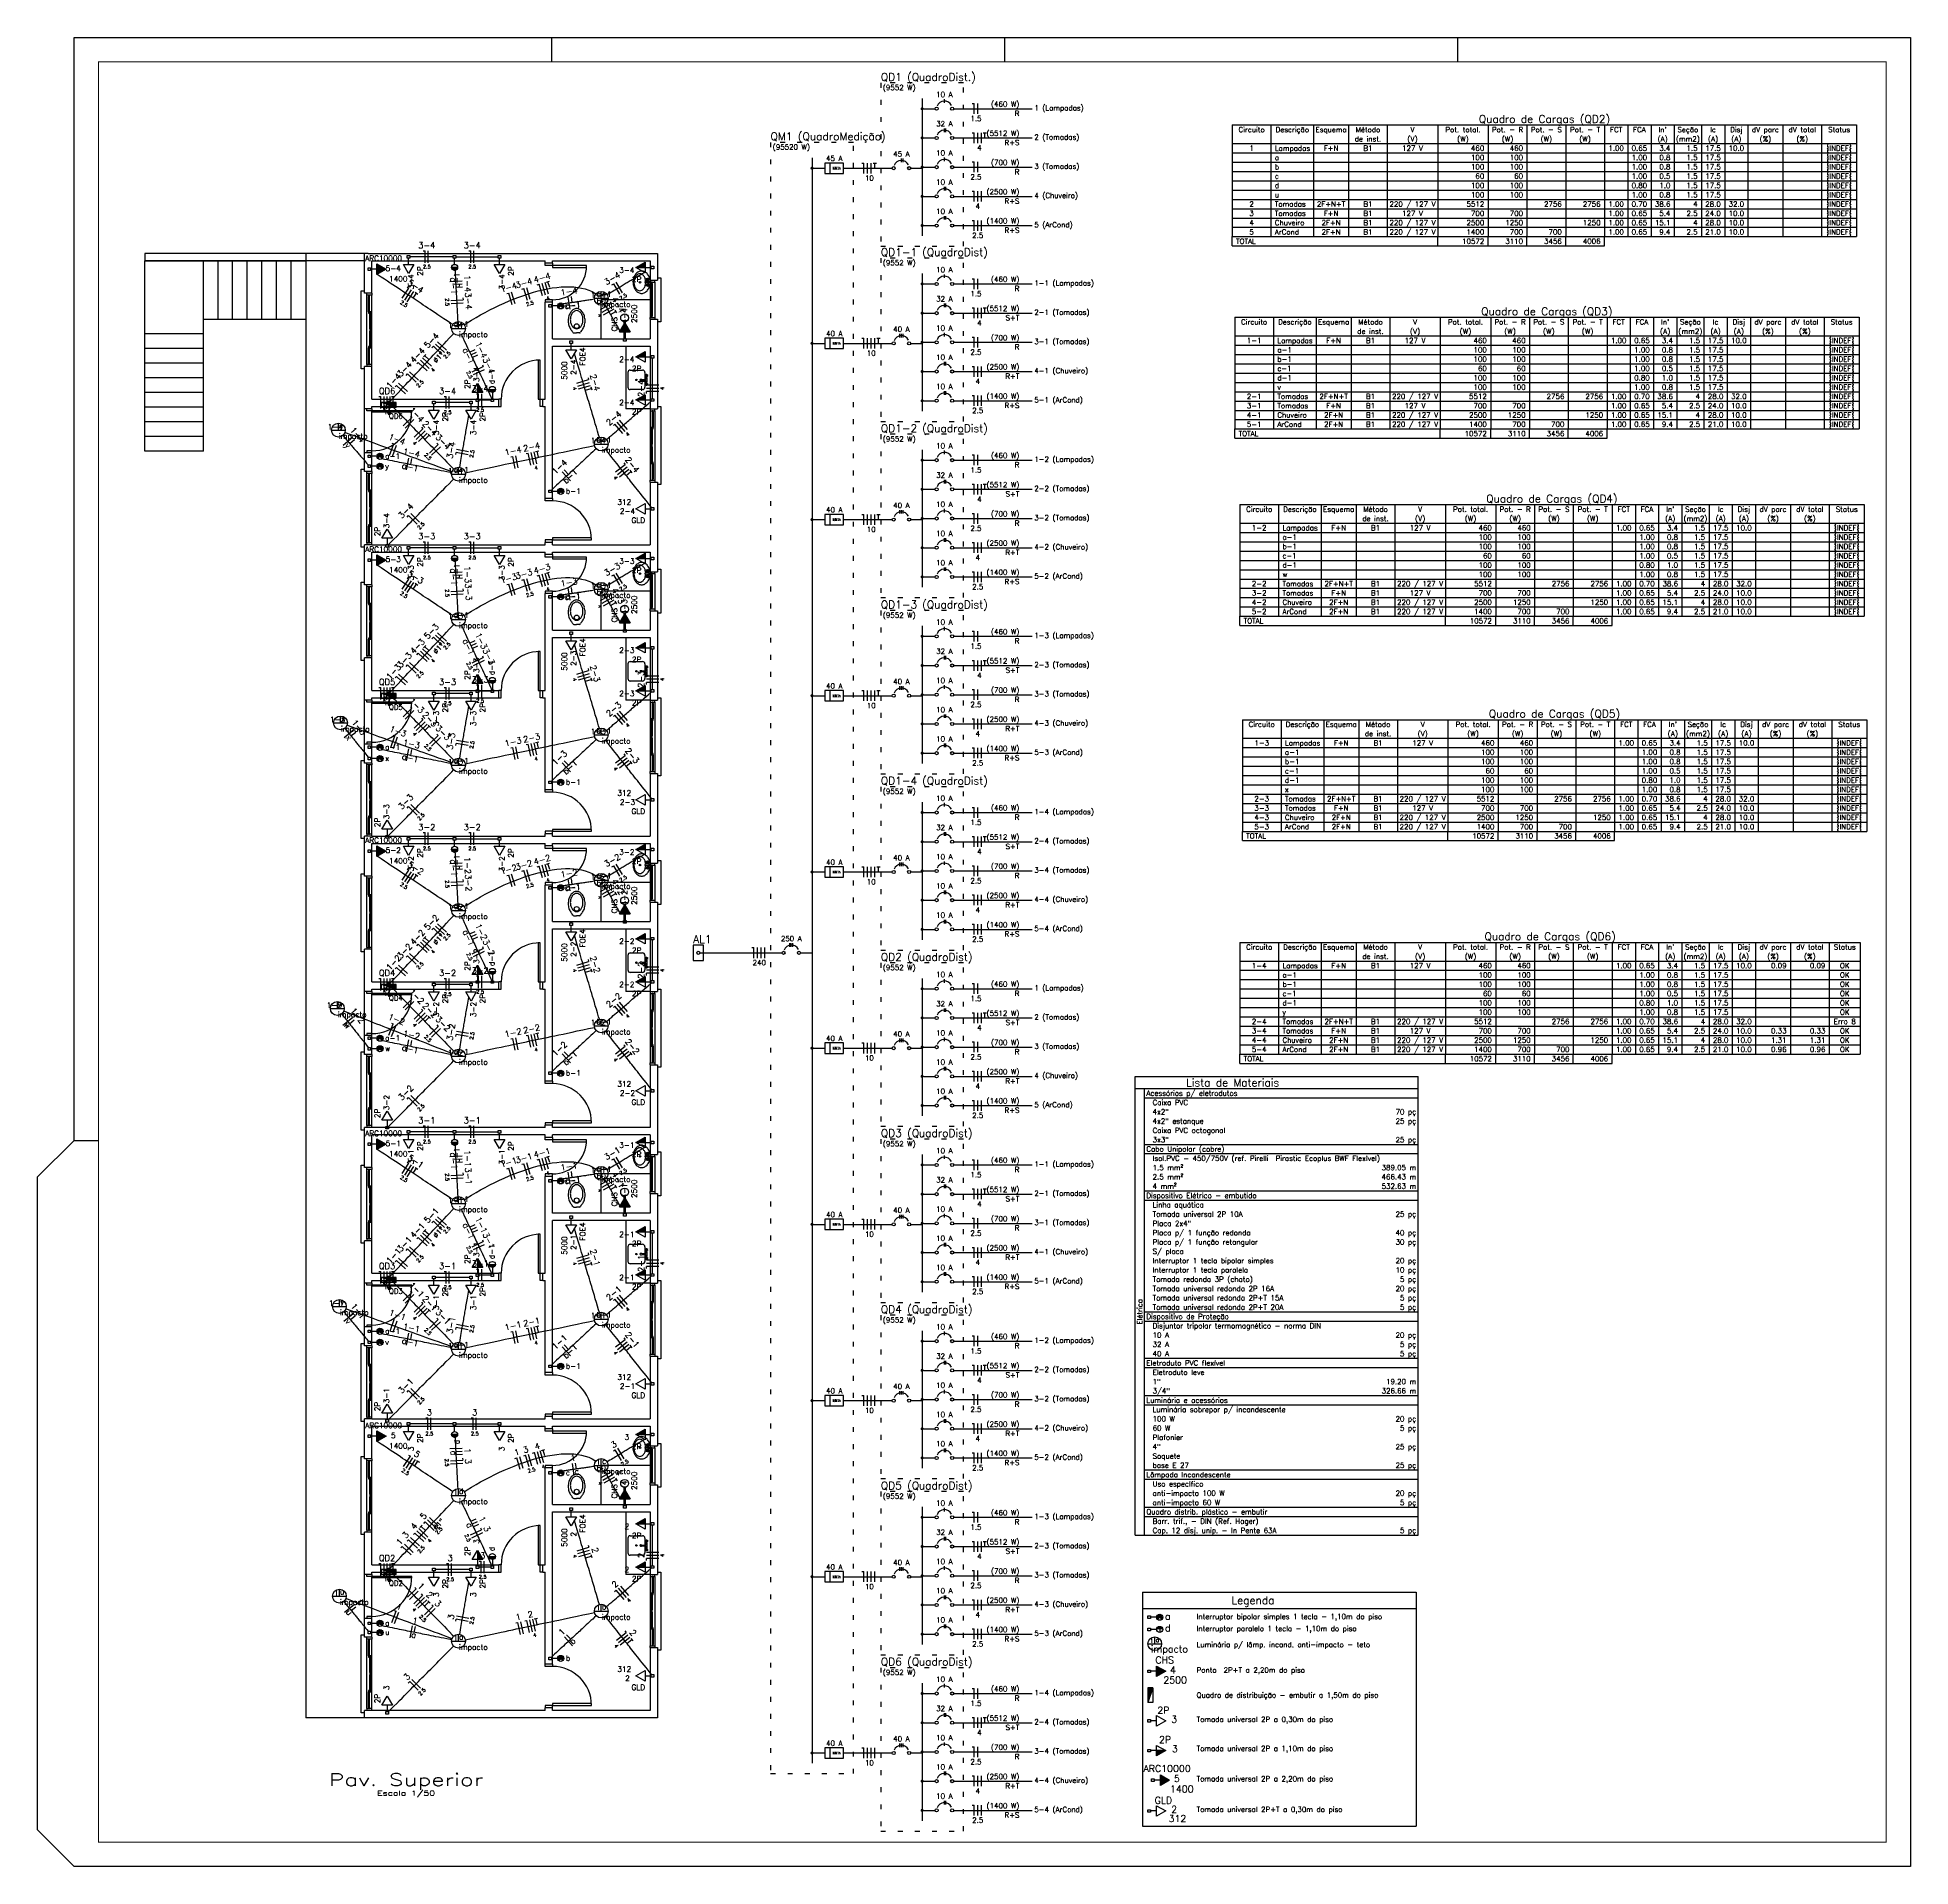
# Model space of a CAD drawing. Extents: x 241 to 398, y 106 to 179.
# Drawn here: x 359.99 to 398.35, y 105.58 to 143.06 of the extents above; entities that cross this region are included whole.
import ezdxf
from ezdxf.enums import TextEntityAlignment as Align

# ---------------------------------------------------------------- set-up
doc = ezdxf.new("R2010")
doc.units = 0
doc.linetypes.add('DOT', pattern=[0.25, 0, -0.25])
doc.layers.get('0').update_dxf_attribs({"linetype": 'CONTINUOUS'})
for name, color, linetype in [('ALVVISTA', 8, 'CONTINUOUS'), ('DI-BARRAMENTO', 6, 'CONTINUOUS'), ('DI-DISJUNTOR', 1, 'CONTINUOUS'), ('DI-FIOS', 3, 'CONTINUOUS'), ('DI-LINHAS_DO_DIAGRAMA', 9, 'CONTINUOUS'), ('DI-LINHAS_DO_QUADRO', 1, 'CONTINUOUS'), ('DI-PONTILHADO', 7, 'CONTINUOUS'), ('DI-TEXTOS_DO_DIAGRAMA', 7, 'CONTINUOUS'), ('DI-TEXTOS_DO_QUADRO', 7, 'CONTINUOUS'), ('DI-TÍTULO_DO_DIAGRAMA', 3, 'CONTINUOUS'), ('DI-TÍTULO_DO_QUADRO', 1, 'CONTINUOUS'), ('EL-CONDUTOS', 4, 'CONTINUOUS'), ('EL-FIOS', 9, 'CONTINUOUS'), ('EL-PONTOS', 9, 'CONTINUOUS'), ('EL-TEXTOS_CONDUTOS', 7, 'CONTINUOUS'), ('EL-TEXTOS_FIOS', 7, 'CONTINUOUS'), ('EL-TEXTOS_PONTOS', 5, 'CONTINUOUS'), ('ESPEC', 7, 'CONTINUOUS'), ('P-SIMBOL', 5, 'CONTINUOUS')]:
    doc.layers.add(name, color=color, linetype=linetype)
doc.styles.add('ARIAL', font='romans.shx')
doc.styles.add('REGUA200', font='romans.shx', dxfattribs={"width": 1.4})
doc.styles.add('REGUA80', font='romans.shx', dxfattribs={"width": 1.4})

# ---------------------------------------------------------------- blocks, each defined once
blk = doc.blocks.new('TITUL2')
at = {"color": 6, "style": 'REGUA200', "width": 1.4}
blk.add_attdef('TITULO', text='', height=5, dxfattribs=at).set_placement((0, 0), align=Align.CENTER)
at = {"color": 0, "style": 'REGUA80', "width": 1.4}
blk.add_attdef('ESCALA', text='', height=2, dxfattribs=at).set_placement((0, -4), align=Align.CENTER)

msp = doc.modelspace()

# ---------------------------------------------------------------- hatches: boundary and pattern name
at = {"layer": 'P-SIMBOL'}
for points in [[(366.9441, 138.2011), (367.1316, 138.3094), (366.9441, 138.4176)], [(368.4727, 138.3454), (368.5352, 138.3454), (368.5352, 138.2829), (368.5256, 138.2834), (368.5086, 138.2889), (368.4981, 138.2948), (368.4901, 138.3019), (368.4821, 138.3124), (368.476, 138.3254), (368.4731, 138.3384), (368.4733, 138.3454)], [(368.5977, 138.3454), (368.5352, 138.3454), (368.5352, 138.2829), (368.5449, 138.2834), (368.5619, 138.2889), (368.5724, 138.2948), (368.5804, 138.3019), (368.5884, 138.3124), (368.5945, 138.3254), (368.5974, 138.3384), (368.5972, 138.3454)], [(372.4356, 138.343), (372.2481, 138.343), (372.4356, 138.4512)], [(370.6637, 137.6022), (370.7077, 137.5582), (370.7082, 137.5582), (370.6647, 137.5137), (370.6622, 137.5157), (370.6571, 137.5222), (370.6517, 137.5322), (370.6481, 137.5402), (370.6461, 137.5502), (370.6461, 137.5647), (370.6492, 137.5787), (370.6537, 137.5897)], [(370.6637, 137.6022), (370.7077, 137.5582), (370.7082, 137.5582), (370.6647, 137.5137), (370.6622, 137.5157), (370.6571, 137.5222), (370.6517, 137.5322), (370.6481, 137.5402), (370.6461, 137.5502), (370.6461, 137.5647), (370.6492, 137.5787), (370.6537, 137.5897)], [(370.6632, 137.6015), (370.7072, 137.5576), (370.7072, 137.5575), (370.7072, 137.5572), (370.7516, 137.6007), (370.7496, 137.6029), (370.7431, 137.6078), (370.7332, 137.6137), (370.7252, 137.6171), (370.7151, 137.6189), (370.7007, 137.6191), (370.6867, 137.6161), (370.6757, 137.6115), (370.6631, 137.6013)], [(370.7517, 137.6022), (370.7077, 137.5582), (370.7512, 137.5137), (370.7532, 137.5157), (370.7581, 137.5222), (370.7642, 137.5322), (370.7672, 137.5402), (370.7691, 137.5502), (370.7691, 137.5647), (370.7662, 137.5787), (370.7617, 137.5897)], [(370.7517, 137.6022), (370.7077, 137.5582), (370.7512, 137.5137), (370.7532, 137.5157), (370.7581, 137.5222), (370.7642, 137.5322), (370.7672, 137.5402), (370.7691, 137.5502), (370.7691, 137.5647), (370.7662, 137.5787), (370.7617, 137.5897)], [(372.1298, 137.0174), (372.0215, 137.2049), (371.9133, 137.0174)], [(372.4356, 136.5158), (372.2481, 136.5158), (372.4356, 136.624)], [(369.006, 135.7824), (369.006, 135.9699), (369.1143, 135.7824)], [(369.2462, 135.8454), (369.3087, 135.8454), (369.3087, 135.7829), (369.299, 135.7834), (369.2821, 135.7889), (369.2716, 135.7949), (369.2636, 135.8019), (369.2556, 135.8124), (369.2494, 135.8254), (369.2466, 135.8384), (369.2467, 135.8454)], [(369.3712, 135.8454), (369.3087, 135.8454), (369.3087, 135.7829), (369.3184, 135.7834), (369.3353, 135.7889), (369.3458, 135.7949), (369.3538, 135.8019), (369.3618, 135.8124), (369.368, 135.8254), (369.3708, 135.8384), (369.3707, 135.8454)], [(367.3405, 135.478), (367.3405, 135.5779), (367.0396, 135.5779)], [(372.4356, 135.6302), (372.2481, 135.6302), (372.4356, 135.7384)], [(366.9632, 134.5195), (367.0072, 134.4755), (367.0077, 134.4755), (366.9642, 134.431), (366.9617, 134.433), (366.9566, 134.4395), (366.9512, 134.4495), (366.9476, 134.4575), (366.9456, 134.4675), (366.9456, 134.482), (366.9487, 134.496), (366.9532, 134.507)], [(366.9632, 134.5195), (367.0072, 134.4755), (367.0077, 134.4755), (366.9642, 134.431), (366.9617, 134.433), (366.9566, 134.4395), (366.9512, 134.4495), (366.9476, 134.4575), (366.9456, 134.4675), (366.9456, 134.482), (366.9487, 134.496), (366.9532, 134.507)], [(366.9632, 134.3157), (367.0072, 134.2717), (367.0077, 134.2717), (366.9642, 134.2272), (366.9617, 134.2292), (366.9567, 134.2357), (366.9512, 134.2457), (366.9477, 134.2537), (366.9457, 134.2637), (366.9457, 134.2782), (366.9487, 134.2922), (366.9532, 134.3032)], [(366.9632, 134.3157), (367.0072, 134.2717), (367.0077, 134.2717), (366.9642, 134.2272), (366.9617, 134.2292), (366.9567, 134.2357), (366.9512, 134.2457), (366.9477, 134.2537), (366.9457, 134.2637), (366.9457, 134.2782), (366.9487, 134.2922), (366.9532, 134.3032)], [(366.9627, 134.5188), (367.0067, 134.4749), (367.0067, 134.4748), (367.0067, 134.4745), (367.0511, 134.518), (367.0491, 134.5202), (367.0426, 134.5251), (367.0327, 134.531), (367.0247, 134.5344), (367.0146, 134.5362), (367.0002, 134.5364), (366.9862, 134.5334), (366.9752, 134.5288), (366.9626, 134.5186)], [(366.9627, 134.3151), (367.0067, 134.2711), (367.0067, 134.271), (367.0067, 134.2708), (367.0512, 134.3143), (367.0492, 134.3165), (367.0427, 134.3213), (367.0327, 134.3273), (367.0247, 134.3306), (367.0147, 134.3325), (367.0002, 134.3327), (366.9862, 134.3297), (366.9752, 134.325), (366.9627, 134.3149)], [(367.0512, 134.5195), (367.0072, 134.4755), (367.0507, 134.431), (367.0527, 134.433), (367.0576, 134.4395), (367.0637, 134.4495), (367.0667, 134.4575), (367.0686, 134.4675), (367.0686, 134.482), (367.0657, 134.496), (367.0612, 134.507)], [(367.0512, 134.5195), (367.0072, 134.4755), (367.0507, 134.431), (367.0527, 134.433), (367.0576, 134.4395), (367.0637, 134.4495), (367.0667, 134.4575), (367.0686, 134.4675), (367.0686, 134.482), (367.0657, 134.496), (367.0612, 134.507)], [(367.0512, 134.3157), (367.0072, 134.2717), (367.0507, 134.2272), (367.0527, 134.2292), (367.0577, 134.2357), (367.0637, 134.2457), (367.0667, 134.2537), (367.0687, 134.2637), (367.0687, 134.2782), (367.0657, 134.2922), (367.0612, 134.3032)], [(367.0512, 134.3157), (367.0072, 134.2717), (367.0507, 134.2272), (367.0527, 134.2292), (367.0577, 134.2357), (367.0637, 134.2457), (367.0667, 134.2537), (367.0687, 134.2637), (367.0687, 134.2782), (367.0657, 134.2922), (367.0612, 134.3032)], [(370.6637, 133.8021), (370.7077, 133.7581), (370.7082, 133.7581), (370.6647, 133.7136), (370.6622, 133.7156), (370.6571, 133.7221), (370.6517, 133.7321), (370.6481, 133.7401), (370.6461, 133.7501), (370.6461, 133.7646), (370.6492, 133.7786), (370.6537, 133.7896)], [(370.6637, 133.8021), (370.7077, 133.7581), (370.7082, 133.7581), (370.6647, 133.7136), (370.6622, 133.7156), (370.6571, 133.7221), (370.6517, 133.7321), (370.6481, 133.7401), (370.6461, 133.7501), (370.6461, 133.7646), (370.6492, 133.7786), (370.6537, 133.7896)], [(370.6632, 133.8014), (370.7072, 133.7575), (370.7072, 133.7574), (370.7072, 133.7571), (370.7516, 133.8006), (370.7496, 133.8028), (370.7431, 133.8077), (370.7332, 133.8136), (370.7252, 133.817), (370.7151, 133.8188), (370.7007, 133.819), (370.6867, 133.816), (370.6757, 133.8114), (370.6631, 133.8012)], [(370.7517, 133.8021), (370.7077, 133.7581), (370.7512, 133.7136), (370.7532, 133.7156), (370.7581, 133.7221), (370.7642, 133.7321), (370.7672, 133.7401), (370.7691, 133.7501), (370.7691, 133.7646), (370.7662, 133.7786), (370.7617, 133.7896)], [(370.7517, 133.8021), (370.7077, 133.7581), (370.7512, 133.7136), (370.7532, 133.7156), (370.7581, 133.7221), (370.7642, 133.7321), (370.7672, 133.7401), (370.7691, 133.7501), (370.7691, 133.7646), (370.7662, 133.7786), (370.7617, 133.7896)], [(366.9441, 132.2398), (367.1316, 132.3481), (366.9441, 132.4563)], [(368.4727, 132.3841), (368.5352, 132.3841), (368.5352, 132.3216), (368.5256, 132.3221), (368.5086, 132.3276), (368.4981, 132.3335), (368.4901, 132.3406), (368.4821, 132.3511), (368.476, 132.3641), (368.4731, 132.3771), (368.4733, 132.3841)], [(368.5977, 132.3841), (368.5352, 132.3841), (368.5352, 132.3216), (368.5449, 132.3221), (368.5619, 132.3276), (368.5724, 132.3335), (368.5804, 132.3406), (368.5884, 132.3511), (368.5945, 132.3641), (368.5974, 132.3771), (368.5972, 132.3841)], [(372.4356, 132.3817), (372.2481, 132.3817), (372.4356, 132.4899)], [(370.6637, 131.6409), (370.7077, 131.5969), (370.7082, 131.5969), (370.6647, 131.5524), (370.6622, 131.5544), (370.6571, 131.5609), (370.6517, 131.5709), (370.6481, 131.5789), (370.6461, 131.5889), (370.6461, 131.6034), (370.6492, 131.6174), (370.6537, 131.6284)], [(370.6637, 131.6409), (370.7077, 131.5969), (370.7082, 131.5969), (370.6647, 131.5524), (370.6622, 131.5544), (370.6571, 131.5609), (370.6517, 131.5709), (370.6481, 131.5789), (370.6461, 131.5889), (370.6461, 131.6034), (370.6492, 131.6174), (370.6537, 131.6284)], [(370.6632, 131.6402), (370.7072, 131.5963), (370.7072, 131.5962), (370.7072, 131.5959), (370.7516, 131.6394), (370.7496, 131.6416), (370.7431, 131.6465), (370.7332, 131.6524), (370.7252, 131.6558), (370.7151, 131.6576), (370.7007, 131.6578), (370.6867, 131.6548), (370.6757, 131.6502), (370.6631, 131.64)], [(370.7517, 131.6409), (370.7077, 131.5969), (370.7512, 131.5524), (370.7532, 131.5544), (370.7581, 131.5609), (370.7642, 131.5709), (370.7672, 131.5789), (370.7691, 131.5889), (370.7691, 131.6034), (370.7662, 131.6174), (370.7617, 131.6284)], [(370.7517, 131.6409), (370.7077, 131.5969), (370.7512, 131.5524), (370.7532, 131.5544), (370.7581, 131.5609), (370.7642, 131.5709), (370.7672, 131.5789), (370.7691, 131.5889), (370.7691, 131.6034), (370.7662, 131.6174), (370.7617, 131.6284)], [(372.1298, 131.0561), (372.0215, 131.2436), (371.9133, 131.0561)], [(372.4356, 130.5545), (372.2481, 130.5545), (372.4356, 130.6627)], [(369.006, 129.8211), (369.006, 130.0086), (369.1143, 129.8211)], [(369.2462, 129.8841), (369.3087, 129.8841), (369.3087, 129.8216), (369.299, 129.8221), (369.2821, 129.8276), (369.2716, 129.8336), (369.2636, 129.8406), (369.2556, 129.8511), (369.2494, 129.8641), (369.2466, 129.8771), (369.2467, 129.8841)], [(369.3712, 129.8841), (369.3087, 129.8841), (369.3087, 129.8216), (369.3184, 129.8221), (369.3353, 129.8276), (369.3458, 129.8336), (369.3538, 129.8406), (369.3618, 129.8511), (369.368, 129.8641), (369.3708, 129.8771), (369.3707, 129.8841)], [(372.4356, 129.6689), (372.2481, 129.6689), (372.4356, 129.7771)], [(367.3405, 129.5167), (367.3405, 129.6166), (367.0396, 129.6166)], [(366.9632, 128.5582), (367.0072, 128.5142), (367.0077, 128.5142), (366.9642, 128.4697), (366.9617, 128.4717), (366.9566, 128.4782), (366.9512, 128.4882), (366.9476, 128.4962), (366.9456, 128.5062), (366.9456, 128.5207), (366.9487, 128.5347), (366.9532, 128.5457)], [(366.9632, 128.5582), (367.0072, 128.5142), (367.0077, 128.5142), (366.9642, 128.4697), (366.9617, 128.4717), (366.9566, 128.4782), (366.9512, 128.4882), (366.9476, 128.4962), (366.9456, 128.5062), (366.9456, 128.5207), (366.9487, 128.5347), (366.9532, 128.5457)], [(366.9627, 128.5575), (367.0067, 128.5136), (367.0067, 128.5135), (367.0067, 128.5132), (367.0511, 128.5567), (367.0491, 128.5589), (367.0426, 128.5638), (367.0327, 128.5697), (367.0247, 128.5731), (367.0146, 128.5749), (367.0002, 128.5751), (366.9862, 128.5721), (366.9752, 128.5675), (366.9626, 128.5573)], [(367.0512, 128.5582), (367.0072, 128.5142), (367.0507, 128.4697), (367.0527, 128.4717), (367.0576, 128.4782), (367.0637, 128.4882), (367.0667, 128.4962), (367.0686, 128.5062), (367.0686, 128.5207), (367.0657, 128.5347), (367.0612, 128.5457)], [(367.0512, 128.5582), (367.0072, 128.5142), (367.0507, 128.4697), (367.0527, 128.4717), (367.0576, 128.4782), (367.0637, 128.4882), (367.0667, 128.4962), (367.0686, 128.5062), (367.0686, 128.5207), (367.0657, 128.5347), (367.0612, 128.5457)], [(366.9632, 128.3278), (367.0072, 128.2838), (367.0077, 128.2838), (366.9642, 128.2393), (366.9617, 128.2413), (366.9567, 128.2478), (366.9512, 128.2578), (366.9477, 128.2658), (366.9457, 128.2758), (366.9457, 128.2903), (366.9487, 128.3043), (366.9532, 128.3153)], [(366.9632, 128.3278), (367.0072, 128.2838), (367.0077, 128.2838), (366.9642, 128.2393), (366.9617, 128.2413), (366.9567, 128.2478), (366.9512, 128.2578), (366.9477, 128.2658), (366.9457, 128.2758), (366.9457, 128.2903), (366.9487, 128.3043), (366.9532, 128.3153)], [(366.9627, 128.3272), (367.0067, 128.2832), (367.0067, 128.2831), (367.0067, 128.2829), (367.0512, 128.3264), (367.0492, 128.3286), (367.0427, 128.3334), (367.0327, 128.3394), (367.0247, 128.3427), (367.0147, 128.3446), (367.0002, 128.3448), (366.9862, 128.3418), (366.9752, 128.3371), (366.9627, 128.327)], [(367.0512, 128.3278), (367.0072, 128.2838), (367.0507, 128.2393), (367.0527, 128.2413), (367.0577, 128.2478), (367.0637, 128.2578), (367.0667, 128.2658), (367.0687, 128.2758), (367.0687, 128.2903), (367.0657, 128.3043), (367.0612, 128.3153)], [(367.0512, 128.3278), (367.0072, 128.2838), (367.0507, 128.2393), (367.0527, 128.2413), (367.0577, 128.2478), (367.0637, 128.2578), (367.0667, 128.2658), (367.0687, 128.2758), (367.0687, 128.2903), (367.0657, 128.3043), (367.0612, 128.3153)], [(370.6637, 127.8407), (370.7077, 127.7967), (370.7082, 127.7967), (370.6647, 127.7522), (370.6622, 127.7542), (370.6571, 127.7607), (370.6517, 127.7707), (370.6481, 127.7787), (370.6461, 127.7887), (370.6461, 127.8032), (370.6492, 127.8172), (370.6537, 127.8282)], [(370.6637, 127.8407), (370.7077, 127.7967), (370.7082, 127.7967), (370.6647, 127.7522), (370.6622, 127.7542), (370.6571, 127.7607), (370.6517, 127.7707), (370.6481, 127.7787), (370.6461, 127.7887), (370.6461, 127.8032), (370.6492, 127.8172), (370.6537, 127.8282)], [(370.6632, 127.84), (370.7072, 127.7961), (370.7072, 127.796), (370.7072, 127.7957), (370.7516, 127.8392), (370.7496, 127.8414), (370.7431, 127.8463), (370.7332, 127.8522), (370.7252, 127.8556), (370.7151, 127.8574), (370.7007, 127.8576), (370.6867, 127.8546), (370.6757, 127.85), (370.6631, 127.8398)], [(370.7517, 127.8407), (370.7077, 127.7967), (370.7512, 127.7522), (370.7532, 127.7542), (370.7581, 127.7607), (370.7642, 127.7707), (370.7672, 127.7787), (370.7691, 127.7887), (370.7691, 127.8032), (370.7662, 127.8172), (370.7617, 127.8282)], [(370.7517, 127.8407), (370.7077, 127.7967), (370.7512, 127.7522), (370.7532, 127.7542), (370.7581, 127.7607), (370.7642, 127.7707), (370.7672, 127.7787), (370.7691, 127.7887), (370.7691, 127.8032), (370.7662, 127.8172), (370.7617, 127.8282)], [(366.9441, 126.2784), (367.1316, 126.3867), (366.9441, 126.4949)], [(368.4727, 126.4227), (368.5352, 126.4227), (368.5352, 126.3602), (368.5256, 126.3607), (368.5086, 126.3662), (368.4981, 126.3721), (368.4901, 126.3792), (368.4821, 126.3897), (368.476, 126.4027), (368.4731, 126.4157), (368.4733, 126.4227)], [(368.5977, 126.4227), (368.5352, 126.4227), (368.5352, 126.3602), (368.5449, 126.3607), (368.5619, 126.3662), (368.5724, 126.3721), (368.5804, 126.3792), (368.5884, 126.3897), (368.5945, 126.4027), (368.5974, 126.4157), (368.5972, 126.4227)], [(372.4356, 126.4204), (372.2481, 126.4204), (372.4356, 126.5286)], [(370.6637, 125.6796), (370.7077, 125.6356), (370.7082, 125.6356), (370.6647, 125.5911), (370.6622, 125.5931), (370.6571, 125.5996), (370.6517, 125.6096), (370.6481, 125.6176), (370.6461, 125.6276), (370.6461, 125.6421), (370.6492, 125.6561), (370.6537, 125.6671)], [(370.6637, 125.6796), (370.7077, 125.6356), (370.7082, 125.6356), (370.6647, 125.5911), (370.6622, 125.5931), (370.6571, 125.5996), (370.6517, 125.6096), (370.6481, 125.6176), (370.6461, 125.6276), (370.6461, 125.6421), (370.6492, 125.6561), (370.6537, 125.6671)], [(370.6632, 125.6789), (370.7072, 125.635), (370.7072, 125.6349), (370.7072, 125.6346), (370.7516, 125.6781), (370.7496, 125.6803), (370.7431, 125.6852), (370.7332, 125.6911), (370.7252, 125.6945), (370.7151, 125.6963), (370.7007, 125.6965), (370.6867, 125.6935), (370.6757, 125.6889), (370.6631, 125.6787)], [(370.7517, 125.6796), (370.7077, 125.6356), (370.7512, 125.5911), (370.7532, 125.5931), (370.7581, 125.5996), (370.7642, 125.6096), (370.7672, 125.6176), (370.7691, 125.6276), (370.7691, 125.6421), (370.7662, 125.6561), (370.7617, 125.6671)], [(370.7517, 125.6796), (370.7077, 125.6356), (370.7512, 125.5911), (370.7532, 125.5931), (370.7581, 125.5996), (370.7642, 125.6096), (370.7672, 125.6176), (370.7691, 125.6276), (370.7691, 125.6421), (370.7662, 125.6561), (370.7617, 125.6671)], [(372.1298, 125.0947), (372.0215, 125.2822), (371.9133, 125.0947)], [(372.4356, 124.5931), (372.2481, 124.5931), (372.4356, 124.7013)], [(369.006, 123.8597), (369.006, 124.0472), (369.1143, 123.8597)], [(369.2462, 123.9227), (369.3087, 123.9227), (369.3087, 123.8602), (369.299, 123.8607), (369.2821, 123.8662), (369.2716, 123.8722), (369.2636, 123.8792), (369.2556, 123.8897), (369.2494, 123.9027), (369.2466, 123.9157), (369.2467, 123.9227)], [(369.3712, 123.9227), (369.3087, 123.9227), (369.3087, 123.8602), (369.3184, 123.8607), (369.3353, 123.8662), (369.3458, 123.8722), (369.3538, 123.8792), (369.3618, 123.8897), (369.368, 123.9027), (369.3708, 123.9157), (369.3707, 123.9227)], [(367.3405, 123.5553), (367.3405, 123.6552), (367.0396, 123.6552)], [(372.4356, 123.7076), (372.2481, 123.7076), (372.4356, 123.8158)], [(366.9632, 122.5968), (367.0072, 122.5528), (367.0077, 122.5528), (366.9642, 122.5083), (366.9617, 122.5103), (366.9566, 122.5168), (366.9512, 122.5268), (366.9476, 122.5348), (366.9456, 122.5448), (366.9456, 122.5593), (366.9487, 122.5733), (366.9532, 122.5843)], [(366.9632, 122.5968), (367.0072, 122.5528), (367.0077, 122.5528), (366.9642, 122.5083), (366.9617, 122.5103), (366.9566, 122.5168), (366.9512, 122.5268), (366.9476, 122.5348), (366.9456, 122.5448), (366.9456, 122.5593), (366.9487, 122.5733), (366.9532, 122.5843)], [(366.9632, 122.3814), (367.0072, 122.3374), (367.0077, 122.3374), (366.9642, 122.2929), (366.9617, 122.2949), (366.9567, 122.3014), (366.9512, 122.3114), (366.9477, 122.3194), (366.9457, 122.3294), (366.9457, 122.3439), (366.9487, 122.3579), (366.9532, 122.3689)], [(366.9632, 122.3814), (367.0072, 122.3374), (367.0077, 122.3374), (366.9642, 122.2929), (366.9617, 122.2949), (366.9567, 122.3014), (366.9512, 122.3114), (366.9477, 122.3194), (366.9457, 122.3294), (366.9457, 122.3439), (366.9487, 122.3579), (366.9532, 122.3689)], [(366.9627, 122.5961), (367.0067, 122.5522), (367.0067, 122.5521), (367.0067, 122.5518), (367.0511, 122.5953), (367.0491, 122.5975), (367.0426, 122.6024), (367.0327, 122.6083), (367.0247, 122.6117), (367.0146, 122.6135), (367.0002, 122.6137), (366.9862, 122.6107), (366.9752, 122.6061), (366.9626, 122.5959)], [(366.9627, 122.3807), (367.0067, 122.3368), (367.0067, 122.3367), (367.0067, 122.3364), (367.0512, 122.3799), (367.0492, 122.3821), (367.0427, 122.387), (367.0327, 122.3929), (367.0247, 122.3963), (367.0147, 122.3981), (367.0002, 122.3983), (366.9862, 122.3953), (366.9752, 122.3907), (366.9627, 122.3805)], [(367.0512, 122.5968), (367.0072, 122.5528), (367.0507, 122.5083), (367.0527, 122.5103), (367.0576, 122.5168), (367.0637, 122.5268), (367.0667, 122.5348), (367.0686, 122.5448), (367.0686, 122.5593), (367.0657, 122.5733), (367.0612, 122.5843)], [(367.0512, 122.5968), (367.0072, 122.5528), (367.0507, 122.5083), (367.0527, 122.5103), (367.0576, 122.5168), (367.0637, 122.5268), (367.0667, 122.5348), (367.0686, 122.5448), (367.0686, 122.5593), (367.0657, 122.5733), (367.0612, 122.5843)], [(367.0512, 122.3814), (367.0072, 122.3374), (367.0507, 122.2929), (367.0527, 122.2949), (367.0577, 122.3014), (367.0637, 122.3114), (367.0667, 122.3194), (367.0687, 122.3294), (367.0687, 122.3439), (367.0657, 122.3579), (367.0612, 122.3689)], [(367.0512, 122.3814), (367.0072, 122.3374), (367.0507, 122.2929), (367.0527, 122.2949), (367.0577, 122.3014), (367.0637, 122.3114), (367.0667, 122.3194), (367.0687, 122.3294), (367.0687, 122.3439), (367.0657, 122.3579), (367.0612, 122.3689)], [(370.6637, 121.8794), (370.7077, 121.8354), (370.7082, 121.8354), (370.6647, 121.7909), (370.6622, 121.7929), (370.6571, 121.7994), (370.6517, 121.8094), (370.6481, 121.8174), (370.6461, 121.8274), (370.6461, 121.8419), (370.6492, 121.8559), (370.6537, 121.8669)], [(370.6637, 121.8794), (370.7077, 121.8354), (370.7082, 121.8354), (370.6647, 121.7909), (370.6622, 121.7929), (370.6571, 121.7994), (370.6517, 121.8094), (370.6481, 121.8174), (370.6461, 121.8274), (370.6461, 121.8419), (370.6492, 121.8559), (370.6537, 121.8669)], [(370.6632, 121.8787), (370.7072, 121.8348), (370.7072, 121.8347), (370.7072, 121.8344), (370.7516, 121.8779), (370.7496, 121.8801), (370.7431, 121.885), (370.7332, 121.8909), (370.7252, 121.8943), (370.7151, 121.8961), (370.7007, 121.8963), (370.6867, 121.8933), (370.6757, 121.8887), (370.6631, 121.8785)], [(370.7517, 121.8794), (370.7077, 121.8354), (370.7512, 121.7909), (370.7532, 121.7929), (370.7581, 121.7994), (370.7642, 121.8094), (370.7672, 121.8174), (370.7691, 121.8274), (370.7691, 121.8419), (370.7662, 121.8559), (370.7617, 121.8669)], [(370.7517, 121.8794), (370.7077, 121.8354), (370.7512, 121.7909), (370.7532, 121.7929), (370.7581, 121.7994), (370.7642, 121.8094), (370.7672, 121.8174), (370.7691, 121.8274), (370.7691, 121.8419), (370.7662, 121.8559), (370.7617, 121.8669)], [(366.9441, 120.2732), (367.1316, 120.3815), (366.9441, 120.4897)], [(372.4356, 120.4152), (372.2481, 120.4152), (372.4356, 120.5234)], [(368.4727, 120.4176), (368.5352, 120.4176), (368.5352, 120.3551), (368.5256, 120.3556), (368.5086, 120.3611), (368.4981, 120.367), (368.4901, 120.3741), (368.4821, 120.3846), (368.476, 120.3976), (368.4731, 120.4106), (368.4733, 120.4176)], [(368.5977, 120.4176), (368.5352, 120.4176), (368.5352, 120.3551), (368.5449, 120.3556), (368.5619, 120.3611), (368.5724, 120.367), (368.5804, 120.3741), (368.5884, 120.3846), (368.5945, 120.3976), (368.5974, 120.4106), (368.5972, 120.4176)], [(370.6637, 119.6744), (370.7077, 119.6304), (370.7082, 119.6304), (370.6647, 119.5859), (370.6622, 119.5879), (370.6571, 119.5944), (370.6517, 119.6044), (370.6481, 119.6124), (370.6461, 119.6224), (370.6461, 119.6369), (370.6492, 119.6509), (370.6537, 119.6619)], [(370.6637, 119.6744), (370.7077, 119.6304), (370.7082, 119.6304), (370.6647, 119.5859), (370.6622, 119.5879), (370.6571, 119.5944), (370.6517, 119.6044), (370.6481, 119.6124), (370.6461, 119.6224), (370.6461, 119.6369), (370.6492, 119.6509), (370.6537, 119.6619)], [(370.6632, 119.6737), (370.7072, 119.6298), (370.7072, 119.6297), (370.7072, 119.6294), (370.7516, 119.6729), (370.7496, 119.6751), (370.7431, 119.68), (370.7332, 119.6859), (370.7252, 119.6893), (370.7151, 119.6911), (370.7007, 119.6913), (370.6867, 119.6883), (370.6757, 119.6837), (370.6631, 119.6735)], [(370.7517, 119.6744), (370.7077, 119.6304), (370.7512, 119.5859), (370.7532, 119.5879), (370.7581, 119.5944), (370.7642, 119.6044), (370.7672, 119.6124), (370.7691, 119.6224), (370.7691, 119.6369), (370.7662, 119.6509), (370.7617, 119.6619)], [(370.7517, 119.6744), (370.7077, 119.6304), (370.7512, 119.5859), (370.7532, 119.5879), (370.7581, 119.5944), (370.7642, 119.6044), (370.7672, 119.6124), (370.7691, 119.6224), (370.7691, 119.6369), (370.7662, 119.6509), (370.7617, 119.6619)], [(372.1298, 119.0896), (372.0215, 119.2771), (371.9133, 119.0896)], [(372.4356, 118.588), (372.2481, 118.588), (372.4356, 118.6962)], [(369.006, 117.8546), (369.006, 118.0421), (369.1143, 117.8546)], [(369.2462, 117.9176), (369.3087, 117.9176), (369.3087, 117.8551), (369.299, 117.8556), (369.2821, 117.8611), (369.2716, 117.8671), (369.2636, 117.8741), (369.2556, 117.8846), (369.2494, 117.8976), (369.2466, 117.9106), (369.2467, 117.9176)], [(369.3712, 117.9176), (369.3087, 117.9176), (369.3087, 117.8551), (369.3184, 117.8556), (369.3353, 117.8611), (369.3458, 117.8671), (369.3538, 117.8741), (369.3618, 117.8846), (369.368, 117.8976), (369.3708, 117.9106), (369.3707, 117.9176)], [(372.4356, 117.7024), (372.2481, 117.7024), (372.4356, 117.8106)], [(367.3405, 117.5502), (367.3405, 117.6501), (367.0396, 117.6501)], [(366.9632, 116.5917), (367.0072, 116.5477), (367.0077, 116.5477), (366.9642, 116.5032), (366.9617, 116.5052), (366.9566, 116.5117), (366.9512, 116.5217), (366.9476, 116.5297), (366.9456, 116.5397), (366.9456, 116.5542), (366.9487, 116.5682), (366.9532, 116.5792)], [(366.9632, 116.5917), (367.0072, 116.5477), (367.0077, 116.5477), (366.9642, 116.5032), (366.9617, 116.5052), (366.9566, 116.5117), (366.9512, 116.5217), (366.9476, 116.5297), (366.9456, 116.5397), (366.9456, 116.5542), (366.9487, 116.5682), (366.9532, 116.5792)], [(366.9632, 116.3658), (367.0072, 116.3218), (367.0077, 116.3218), (366.9642, 116.2773), (366.9617, 116.2793), (366.9567, 116.2858), (366.9512, 116.2958), (366.9477, 116.3038), (366.9457, 116.3138), (366.9457, 116.3283), (366.9487, 116.3423), (366.9532, 116.3533)], [(366.9632, 116.3658), (367.0072, 116.3218), (367.0077, 116.3218), (366.9642, 116.2773), (366.9617, 116.2793), (366.9567, 116.2858), (366.9512, 116.2958), (366.9477, 116.3038), (366.9457, 116.3138), (366.9457, 116.3283), (366.9487, 116.3423), (366.9532, 116.3533)], [(366.9627, 116.591), (367.0067, 116.5471), (367.0067, 116.547), (367.0067, 116.5467), (367.0511, 116.5902), (367.0491, 116.5924), (367.0426, 116.5973), (367.0327, 116.6032), (367.0247, 116.6066), (367.0146, 116.6084), (367.0002, 116.6086), (366.9862, 116.6056), (366.9752, 116.601), (366.9626, 116.5908)], [(366.9627, 116.3652), (367.0067, 116.3212), (367.0067, 116.3211), (367.0067, 116.3209), (367.0512, 116.3644), (367.0492, 116.3666), (367.0427, 116.3714), (367.0327, 116.3774), (367.0247, 116.3807), (367.0147, 116.3826), (367.0002, 116.3828), (366.9862, 116.3798), (366.9752, 116.3751), (366.9627, 116.365)], [(367.0512, 116.5917), (367.0072, 116.5477), (367.0507, 116.5032), (367.0527, 116.5052), (367.0576, 116.5117), (367.0637, 116.5217), (367.0667, 116.5297), (367.0686, 116.5397), (367.0686, 116.5542), (367.0657, 116.5682), (367.0612, 116.5792)], [(367.0512, 116.5917), (367.0072, 116.5477), (367.0507, 116.5032), (367.0527, 116.5052), (367.0576, 116.5117), (367.0637, 116.5217), (367.0667, 116.5297), (367.0686, 116.5397), (367.0686, 116.5542), (367.0657, 116.5682), (367.0612, 116.5792)], [(367.0512, 116.3658), (367.0072, 116.3218), (367.0507, 116.2773), (367.0527, 116.2793), (367.0577, 116.2858), (367.0637, 116.2958), (367.0667, 116.3038), (367.0687, 116.3138), (367.0687, 116.3283), (367.0657, 116.3423), (367.0612, 116.3533)], [(367.0512, 116.3658), (367.0072, 116.3218), (367.0507, 116.2773), (367.0527, 116.2793), (367.0577, 116.2858), (367.0637, 116.2958), (367.0667, 116.3038), (367.0687, 116.3138), (367.0687, 116.3283), (367.0657, 116.3423), (367.0612, 116.3533)], [(370.6637, 115.8742), (370.7077, 115.8302), (370.7082, 115.8302), (370.6647, 115.7857), (370.6622, 115.7877), (370.6571, 115.7942), (370.6517, 115.8042), (370.6481, 115.8122), (370.6461, 115.8222), (370.6461, 115.8367), (370.6492, 115.8507), (370.6537, 115.8617)], [(370.6637, 115.8742), (370.7077, 115.8302), (370.7082, 115.8302), (370.6647, 115.7857), (370.6622, 115.7877), (370.6571, 115.7942), (370.6517, 115.8042), (370.6481, 115.8122), (370.6461, 115.8222), (370.6461, 115.8367), (370.6492, 115.8507), (370.6537, 115.8617)], [(370.6632, 115.8735), (370.7072, 115.8296), (370.7072, 115.8295), (370.7072, 115.8292), (370.7516, 115.8727), (370.7496, 115.8749), (370.7431, 115.8798), (370.7332, 115.8857), (370.7252, 115.8891), (370.7151, 115.8909), (370.7007, 115.8911), (370.6867, 115.8881), (370.6757, 115.8835), (370.6631, 115.8733)], [(370.7517, 115.8742), (370.7077, 115.8302), (370.7512, 115.7857), (370.7532, 115.7877), (370.7581, 115.7942), (370.7642, 115.8042), (370.7672, 115.8122), (370.7691, 115.8222), (370.7691, 115.8367), (370.7662, 115.8507), (370.7617, 115.8617)], [(370.7517, 115.8742), (370.7077, 115.8302), (370.7512, 115.7857), (370.7532, 115.7877), (370.7581, 115.7942), (370.7642, 115.8042), (370.7672, 115.8122), (370.7691, 115.8222), (370.7691, 115.8367), (370.7662, 115.8507), (370.7617, 115.8617)], [(366.9441, 114.29), (367.1316, 114.3983), (366.9441, 114.5065)], [(368.4727, 114.4343), (368.5352, 114.4343), (368.5352, 114.3718), (368.5256, 114.3723), (368.5086, 114.3778), (368.4981, 114.3838), (368.4901, 114.3908), (368.4821, 114.4013), (368.476, 114.4143), (368.4731, 114.4273), (368.4733, 114.4343)], [(368.5977, 114.4343), (368.5352, 114.4343), (368.5352, 114.3718), (368.5449, 114.3723), (368.5619, 114.3778), (368.5724, 114.3838), (368.5804, 114.3908), (368.5884, 114.4013), (368.5945, 114.4143), (368.5974, 114.4273), (368.5972, 114.4343)], [(372.4356, 114.4319), (372.2481, 114.4319), (372.4356, 114.5401)], [(370.6637, 113.6911), (370.7077, 113.6471), (370.7082, 113.6471), (370.6647, 113.6026), (370.6622, 113.6046), (370.6572, 113.6111), (370.6517, 113.6211), (370.6482, 113.6291), (370.6462, 113.6391), (370.6462, 113.6536), (370.6492, 113.6676), (370.6537, 113.6786)], [(370.6637, 113.6911), (370.7077, 113.6471), (370.7082, 113.6471), (370.6647, 113.6026), (370.6622, 113.6046), (370.6572, 113.6111), (370.6517, 113.6211), (370.6482, 113.6291), (370.6462, 113.6391), (370.6462, 113.6536), (370.6492, 113.6676), (370.6537, 113.6786)], [(370.6632, 113.6905), (370.7072, 113.6465), (370.7072, 113.6464), (370.7072, 113.6462), (370.7517, 113.6897), (370.7497, 113.6919), (370.7432, 113.6967), (370.7332, 113.7027), (370.7252, 113.706), (370.7152, 113.7079), (370.7007, 113.7081), (370.6867, 113.7051), (370.6757, 113.7004), (370.6632, 113.6903)], [(370.7517, 113.6911), (370.7077, 113.6471), (370.7512, 113.6026), (370.7532, 113.6046), (370.7582, 113.6111), (370.7642, 113.6211), (370.7672, 113.6291), (370.7692, 113.6391), (370.7692, 113.6536), (370.7662, 113.6676), (370.7617, 113.6786)], [(370.7517, 113.6911), (370.7077, 113.6471), (370.7512, 113.6026), (370.7532, 113.6046), (370.7582, 113.6111), (370.7642, 113.6211), (370.7672, 113.6291), (370.7692, 113.6391), (370.7692, 113.6536), (370.7662, 113.6676), (370.7617, 113.6786)], [(372.1298, 113.1063), (372.0215, 113.2938), (371.9133, 113.1063)], [(372.4356, 112.6047), (372.2481, 112.6047), (372.4356, 112.7129)], [(369.006, 111.8713), (369.006, 112.0588), (369.1143, 111.8713)], [(367.3405, 111.5669), (367.3405, 111.6668), (367.0396, 111.6668)], [(369.2462, 111.9343), (369.3087, 111.9343), (369.3087, 111.8718), (369.299, 111.8723), (369.2821, 111.8778), (369.2716, 111.8838), (369.2636, 111.8908), (369.2556, 111.9013), (369.2494, 111.9143), (369.2466, 111.9273), (369.2467, 111.9343)], [(369.3712, 111.9343), (369.3087, 111.9343), (369.3087, 111.8718), (369.3184, 111.8723), (369.3353, 111.8778), (369.3458, 111.8838), (369.3538, 111.8908), (369.3618, 111.9013), (369.368, 111.9143), (369.3708, 111.9273), (369.3707, 111.9343)], [(372.4356, 111.7191), (372.2481, 111.7191), (372.4356, 111.8274)], [(366.9632, 110.6084), (367.0072, 110.5644), (367.0077, 110.5644), (366.9642, 110.5199), (366.9617, 110.5219), (366.9567, 110.5284), (366.9512, 110.5384), (366.9477, 110.5464), (366.9457, 110.5564), (366.9457, 110.5709), (366.9487, 110.5849), (366.9532, 110.5959)], [(366.9632, 110.6084), (367.0072, 110.5644), (367.0077, 110.5644), (366.9642, 110.5199), (366.9617, 110.5219), (366.9567, 110.5284), (366.9512, 110.5384), (366.9477, 110.5464), (366.9457, 110.5564), (366.9457, 110.5709), (366.9487, 110.5849), (366.9532, 110.5959)], [(366.9627, 110.6077), (367.0067, 110.5638), (367.0067, 110.5637), (367.0067, 110.5634), (367.0512, 110.6069), (367.0492, 110.6091), (367.0427, 110.614), (367.0327, 110.6199), (367.0247, 110.6233), (367.0147, 110.6251), (367.0002, 110.6253), (366.9862, 110.6223), (366.9752, 110.6177), (366.9627, 110.6075)], [(367.0512, 110.6084), (367.0072, 110.5644), (367.0507, 110.5199), (367.0527, 110.5219), (367.0577, 110.5284), (367.0637, 110.5384), (367.0667, 110.5464), (367.0687, 110.5564), (367.0687, 110.5709), (367.0657, 110.5849), (367.0612, 110.5959)], [(367.0512, 110.6084), (367.0072, 110.5644), (367.0507, 110.5199), (367.0527, 110.5219), (367.0577, 110.5284), (367.0637, 110.5384), (367.0667, 110.5464), (367.0687, 110.5564), (367.0687, 110.5709), (367.0657, 110.5849), (367.0612, 110.5959)], [(382.9772, 110.502), (382.9772, 110.4395), (382.9147, 110.4395), (382.9152, 110.4492), (382.9207, 110.4662), (382.9267, 110.4767), (382.9337, 110.4847), (382.9442, 110.4927), (382.9572, 110.4988), (382.9702, 110.5017), (382.9772, 110.5015)], [(382.9332, 110.7336), (382.9772, 110.6896), (382.9777, 110.6896), (382.9342, 110.6451), (382.9317, 110.6471), (382.9267, 110.6536), (382.9212, 110.6636), (382.9177, 110.6716), (382.9157, 110.6816), (382.9157, 110.6961), (382.9187, 110.7101), (382.9232, 110.7211)], [(382.9332, 110.7336), (382.9772, 110.6896), (382.9777, 110.6896), (382.9342, 110.6451), (382.9317, 110.6471), (382.9267, 110.6536), (382.9212, 110.6636), (382.9177, 110.6716), (382.9157, 110.6816), (382.9157, 110.6961), (382.9187, 110.7101), (382.9232, 110.7211)], [(382.9327, 110.7329), (382.9767, 110.689), (382.9767, 110.6889), (382.9767, 110.6886), (383.0212, 110.7321), (383.0192, 110.7343), (383.0127, 110.7392), (383.0027, 110.7451), (382.9947, 110.7485), (382.9847, 110.7503), (382.9702, 110.7505), (382.9562, 110.7475), (382.9452, 110.7429), (382.9327, 110.7327)], [(383.0212, 110.7336), (382.9772, 110.6896), (383.0207, 110.6451), (383.0227, 110.6471), (383.0277, 110.6536), (383.0337, 110.6636), (383.0367, 110.6716), (383.0387, 110.6816), (383.0387, 110.6961), (383.0357, 110.7101), (383.0312, 110.7211)], [(383.0212, 110.7336), (382.9772, 110.6896), (383.0207, 110.6451), (383.0227, 110.6471), (383.0277, 110.6536), (383.0337, 110.6636), (383.0367, 110.6716), (383.0387, 110.6816), (383.0387, 110.6961), (383.0357, 110.7101), (383.0312, 110.7211)], [(382.9772, 110.502), (382.9772, 110.4395), (383.0397, 110.4395), (383.0392, 110.4492), (383.0337, 110.4662), (383.0277, 110.4767), (383.0207, 110.4847), (383.0102, 110.4927), (382.9972, 110.4988), (382.9842, 110.5017), (382.9772, 110.5015)], [(366.9632, 110.4194), (367.0072, 110.3754), (367.0077, 110.3754), (366.9642, 110.3309), (366.9617, 110.3329), (366.9567, 110.3394), (366.9512, 110.3494), (366.9477, 110.3574), (366.9457, 110.3674), (366.9457, 110.3819), (366.9487, 110.3959), (366.9532, 110.4069)], [(366.9632, 110.4194), (367.0072, 110.3754), (367.0077, 110.3754), (366.9642, 110.3309), (366.9617, 110.3329), (366.9567, 110.3394), (366.9512, 110.3494), (366.9477, 110.3574), (366.9457, 110.3674), (366.9457, 110.3819), (366.9487, 110.3959), (366.9532, 110.4069)], [(366.9627, 110.4188), (367.0067, 110.3748), (367.0067, 110.3747), (367.0067, 110.3745), (367.0512, 110.418), (367.0492, 110.4202), (367.0427, 110.425), (367.0327, 110.431), (367.0247, 110.4343), (367.0147, 110.4362), (367.0002, 110.4364), (366.9862, 110.4334), (366.9752, 110.4287), (366.9627, 110.4186)], [(367.0512, 110.4194), (367.0072, 110.3754), (367.0507, 110.3309), (367.0527, 110.3329), (367.0577, 110.3394), (367.0637, 110.3494), (367.0667, 110.3574), (367.0687, 110.3674), (367.0687, 110.3819), (367.0657, 110.3959), (367.0612, 110.4069)], [(367.0512, 110.4194), (367.0072, 110.3754), (367.0507, 110.3309), (367.0527, 110.3329), (367.0577, 110.3394), (367.0637, 110.3494), (367.0667, 110.3574), (367.0687, 110.3674), (367.0687, 110.3819), (367.0657, 110.3959), (367.0612, 110.4069)], [(370.6637, 109.8909), (370.7077, 109.8469), (370.7082, 109.8469), (370.6647, 109.8024), (370.6622, 109.8044), (370.6572, 109.8109), (370.6517, 109.8209), (370.6482, 109.8289), (370.6462, 109.8389), (370.6462, 109.8534), (370.6492, 109.8674), (370.6537, 109.8784)], [(370.6637, 109.8909), (370.7077, 109.8469), (370.7082, 109.8469), (370.6647, 109.8024), (370.6622, 109.8044), (370.6572, 109.8109), (370.6517, 109.8209), (370.6482, 109.8289), (370.6462, 109.8389), (370.6462, 109.8534), (370.6492, 109.8674), (370.6537, 109.8784)], [(370.6632, 109.8903), (370.7072, 109.8463), (370.7072, 109.8462), (370.7072, 109.846), (370.7517, 109.8895), (370.7497, 109.8917), (370.7432, 109.8965), (370.7332, 109.9025), (370.7252, 109.9058), (370.7152, 109.9077), (370.7007, 109.9079), (370.6867, 109.9049), (370.6757, 109.9002), (370.6632, 109.8901)], [(370.7517, 109.8909), (370.7077, 109.8469), (370.7512, 109.8024), (370.7532, 109.8044), (370.7582, 109.8109), (370.7642, 109.8209), (370.7672, 109.8289), (370.7692, 109.8389), (370.7692, 109.8534), (370.7662, 109.8674), (370.7617, 109.8784)], [(370.7517, 109.8909), (370.7077, 109.8469), (370.7512, 109.8024), (370.7532, 109.8044), (370.7582, 109.8109), (370.7642, 109.8209), (370.7672, 109.8289), (370.7692, 109.8389), (370.7692, 109.8534), (370.7662, 109.8674), (370.7617, 109.8784)], [(382.9142, 109.4744), (383.1017, 109.5826), (382.9142, 109.6909)], [(382.833, 109.2453), (382.7331, 109.2452), (382.7331, 108.9443)], [(382.9142, 107.9567), (383.1017, 107.9567), (382.9142, 107.8485)], [(382.9914, 107.2438), (383.1789, 107.3521), (382.9914, 107.4603)]]:
    msp.add_hatch(color=256, dxfattribs=at).paths.add_polyline_path(points)

# ---------------------------------------------------------------- linework, layer by layer
for p, q in [((360.7417, 143.0579), (398.3549, 143.0579)), ((360.7417, 120.4603), (360.7417, 143.0579)), ((370.52, 143.0579), (370.52, 142.5579)), ((379.7983, 143.0579), (379.7983, 142.5579)), ((389.0766, 143.0579), (389.0766, 142.5579)), ((398.3549, 143.0579), (398.3549, 105.5821)), ((360.7417, 120.4603), (359.9917, 119.7103)), ((360.7417, 120.4603), (361.2417, 120.4603)), ((359.9917, 106.3321), (359.9917, 119.7103)), ((360.7417, 105.5821), (359.9917, 106.3321)), ((398.3549, 105.5821), (360.7417, 105.5821))]:
    msp.add_line(p, q)
at = {"const_width": 0.0236}
msp.add_lwpolyline([(361.2417, 142.5579), (397.8549, 142.5579), (397.8549, 106.0821), (361.2417, 106.0821)], close=True, dxfattribs=at)
at = {"layer": 'ALVVISTA'}
for p, q in [((365.4896, 138.6328), (362.1896, 138.6328)), ((362.1896, 138.6328), (362.1896, 138.4828)), ((365.4896, 138.6328), (365.4896, 108.6318)), ((366.7646, 138.6328), (365.4896, 138.6328)), ((365.4896, 138.6328), (365.4896, 138.4828)), ((366.6896, 137.8153), (366.6896, 138.6328)), ((366.7646, 138.6328), (370.4646, 138.6328)), ((370.4646, 138.6328), (372.6901, 138.6328)), ((372.6901, 138.6328), (372.6901, 138.0828)), ((365.4896, 138.4828), (362.1896, 138.4828)), ((362.1896, 138.4828), (363.3896, 138.4828)), ((362.1896, 136.9828), (362.1896, 138.4828)), ((363.3896, 137.2828), (363.3896, 138.4828)), ((363.3896, 138.4828), (363.6896, 138.4828)), ((363.6896, 137.2828), (363.6896, 138.4828)), ((363.6896, 138.4828), (363.9896, 138.4828)), ((363.9896, 137.2828), (363.9896, 138.4828)), ((363.9896, 138.4828), (364.2896, 138.4828)), ((364.2896, 137.2828), (364.2896, 138.4828)), ((364.2896, 138.4828), (364.5896, 138.4828)), ((364.5896, 137.2828), (364.5896, 138.4828)), ((364.5896, 138.4828), (364.8896, 138.4828)), ((364.8896, 137.2828), (364.8896, 138.4828)), ((364.8896, 138.4828), (365.1896, 138.4828)), ((365.1896, 137.2828), (365.1896, 138.4828)), ((365.1896, 138.4828), (365.4896, 138.4828)), ((366.6896, 138.4828), (365.4896, 138.4828)), ((366.8396, 138.4828), (370.3896, 138.4828)), ((366.8396, 137.8153), (366.8396, 138.4828)), ((370.3896, 138.4328), (370.3896, 138.4828)), ((370.5396, 138.4328), (370.3896, 138.4328)), ((370.3896, 138.3828), (370.3896, 138.4328)), ((370.5396, 138.3828), (370.3896, 138.3828)), ((370.5396, 138.4828), (372.5396, 138.4828)), ((370.5396, 138.4328), (370.5396, 138.4828)), ((370.5396, 138.4328), (370.5396, 138.3828)), ((371.2396, 138.3828), (370.5396, 138.3828)), ((370.5396, 138.3828), (370.5396, 138.3428)), ((370.5396, 138.3428), (371.2396, 138.3428)), ((371.2396, 138.3428), (371.2396, 138.3828)), ((372.4736, 138.1088), (372.4811, 138.1033)), ((372.4886, 138.1138), (372.4856, 138.1048)), ((372.4911, 138.1128), (372.4886, 138.1038)), ((372.5396, 138.4828), (372.5396, 138.0828)), ((372.6901, 138.1328), (372.7596, 138.1328)), ((372.7596, 138.1328), (372.7596, 137.2328)), ((366.6196, 136.2653), (366.6196, 137.8653)), ((366.6196, 137.8653), (366.6896, 137.8653)), ((366.8396, 137.8153), (366.6896, 137.8153)), ((366.7396, 137.7753), (366.7396, 137.8153)), ((366.7396, 136.3553), (366.7396, 137.7753)), ((366.8396, 137.7753), (366.7396, 137.7753)), ((366.7746, 137.7753), (366.7746, 137.7503)), ((366.7946, 137.7753), (366.7746, 137.7753)), ((366.7746, 137.4328), (366.7746, 137.7503)), ((366.7746, 137.7503), (366.7946, 137.7503)), ((366.7846, 137.4328), (366.7846, 137.7503)), ((366.7946, 137.7503), (366.7946, 137.7753)), ((366.7946, 137.4328), (366.7946, 137.7503)), ((366.8396, 137.8153), (366.8396, 137.7753)), ((366.8396, 136.3553), (366.8396, 137.7753)), ((372.5066, 138.0573), (372.4371, 138.0508)), ((372.5066, 138.0278), (372.4371, 138.0348)), ((372.4716, 138.1063), (372.4791, 138.1008)), ((372.4716, 138.0908), (372.4791, 138.0963)), ((372.4716, 137.9948), (372.4791, 137.9893)), ((372.4716, 137.9793), (372.4791, 137.9848)), ((372.4736, 138.0883), (372.4811, 138.0938)), ((372.4736, 137.9973), (372.4811, 137.9918)), ((372.4736, 137.9768), (372.4811, 137.9823)), ((372.4886, 138.0833), (372.4856, 138.0923)), ((372.4886, 138.0023), (372.4856, 137.9933)), ((372.4886, 137.9718), (372.4856, 137.9808)), ((372.4911, 138.0843), (372.4886, 138.0933)), ((372.4911, 138.0013), (372.4886, 137.9923)), ((372.4911, 137.9728), (372.4886, 137.9818)), ((372.5006, 138.0998), (372.4911, 138.0998)), ((372.5006, 138.0973), (372.4911, 138.0973)), ((372.5006, 137.9883), (372.4911, 137.9883)), ((372.5006, 137.9858), (372.4911, 137.9858)), ((372.5396, 138.0828), (372.6901, 138.0828)), ((372.5396, 138.0828), (372.5396, 138.0428)), ((372.5396, 138.0428), (372.5396, 137.3228)), ((372.5396, 138.0428), (372.6396, 138.0428)), ((372.5601, 138.0428), (372.5601, 138.0178)), ((372.5796, 138.0428), (372.5601, 138.0428)), ((372.5601, 138.0178), (372.5601, 137.3478)), ((372.5601, 138.0178), (372.5796, 138.0178)), ((372.5701, 138.0178), (372.5701, 137.3478)), ((372.5796, 138.0178), (372.5796, 138.0428)), ((372.5796, 138.0178), (372.5796, 137.3478)), ((372.6396, 138.0428), (372.6396, 138.0828)), ((372.6396, 138.0428), (372.6396, 137.3228)), ((366.7946, 137.4328), (366.7746, 137.4328)), ((366.7746, 137.4328), (366.7746, 137.4078)), ((366.7746, 137.4078), (366.7946, 137.4078)), ((366.7946, 137.4078), (366.7946, 137.4328)), ((366.7996, 137.4328), (366.7996, 137.4078)), ((366.8196, 137.4328), (366.7996, 137.4328)), ((366.7996, 137.0903), (366.7996, 137.4078)), ((366.7996, 137.4078), (366.8196, 137.4078)), ((366.8096, 137.0903), (366.8096, 137.4078)), ((366.8196, 137.4078), (366.8196, 137.4328)), ((366.8196, 137.0903), (366.8196, 137.4078)), ((370.5396, 137.6828), (370.3896, 137.6828)), ((370.3896, 137.6828), (370.3896, 137.6328)), ((370.5396, 137.6328), (370.3896, 137.6328)), ((370.3896, 136.8078), (370.3896, 137.6328)), ((370.5396, 137.6328), (370.5396, 137.6828)), ((370.5396, 136.8828), (370.5396, 137.6328)), ((372.5396, 137.6828), (371.5396, 137.6828)), ((371.5396, 136.8828), (371.5396, 137.6828)), ((372.5796, 137.3478), (372.5601, 137.3478)), ((372.5601, 137.3478), (372.5601, 137.3228)), ((372.5796, 137.3228), (372.5796, 137.3478)), ((363.3896, 136.9828), (362.1896, 136.9828)), ((362.1896, 136.6828), (362.1896, 136.9828)), ((363.3896, 137.2828), (363.6896, 137.2828)), ((363.3896, 136.9828), (363.3896, 137.2828)), ((363.3896, 137.2828), (363.3896, 137.2828)), ((363.3896, 136.6828), (363.3896, 136.9828)), ((363.6896, 137.2828), (363.9896, 137.2828)), ((363.9896, 137.2828), (364.2896, 137.2828)), ((364.2896, 137.2828), (364.5896, 137.2828)), ((364.5896, 137.2828), (364.8896, 137.2828)), ((364.8896, 137.2828), (365.1896, 137.2828)), ((365.1896, 137.2828), (365.4896, 137.2828)), ((366.8196, 137.0903), (366.7996, 137.0903)), ((366.7996, 137.0903), (366.7996, 137.0653)), ((366.7996, 137.0653), (366.7996, 137.0403)), ((366.8196, 137.0653), (366.7996, 137.0653)), ((366.7996, 137.0653), (366.8196, 137.0653)), ((366.7996, 136.7228), (366.7996, 137.0403)), ((366.7996, 137.0403), (366.8196, 137.0403)), ((366.8096, 136.7228), (366.8096, 137.0403)), ((366.8196, 137.0653), (366.8196, 137.0903)), ((366.8196, 137.0403), (366.8196, 137.0653)), ((366.8196, 136.7228), (366.8196, 137.0403)), ((370.9756, 137.0028), (371.0351, 137.0028)), ((371.0946, 137.0028), (371.0351, 137.0028)), ((372.0021, 137.2328), (372.0021, 136.8828)), ((372.0321, 137.2328), (372.0321, 136.8828)), ((372.5396, 137.2828), (372.5396, 137.3228)), ((372.5396, 137.3228), (372.6396, 137.3228)), ((372.5396, 137.2828), (372.5396, 136.8828)), ((372.5396, 137.2828), (372.6901, 137.2828)), ((372.5601, 137.3228), (372.5796, 137.3228)), ((372.6396, 137.3228), (372.6396, 137.2828)), ((372.6901, 137.2828), (372.6901, 136.8078)), ((372.7596, 137.2328), (372.6901, 137.2328)), ((363.3896, 136.6828), (362.1896, 136.6828)), ((362.1896, 136.3828), (362.1896, 136.6828)), ((363.3896, 136.3828), (363.3896, 136.6828)), ((366.7746, 136.7228), (366.7746, 136.6978)), ((366.7946, 136.7228), (366.7746, 136.7228)), ((366.7746, 136.3803), (366.7746, 136.6978)), ((366.7746, 136.6978), (366.7946, 136.6978)), ((366.7846, 136.3803), (366.7846, 136.6978)), ((366.7946, 136.6978), (366.7946, 136.7228)), ((366.7946, 136.3803), (366.7946, 136.6978)), ((366.8196, 136.7228), (366.7996, 136.7228)), ((366.7996, 136.7228), (366.7996, 136.6978)), ((366.7996, 136.6978), (366.8196, 136.6978)), ((366.8196, 136.6978), (366.8196, 136.7228)), ((370.3896, 135.6478), (370.3896, 136.8078)), ((370.5396, 136.8828), (372.5396, 136.8828)), ((370.5396, 136.7328), (372.5396, 136.7328)), ((370.5396, 135.5728), (370.5396, 136.7328)), ((372.0396, 136.7328), (372.0396, 135.4478)), ((372.5396, 136.7328), (372.5396, 135.4478)), ((372.6901, 136.8078), (372.6901, 135.4478)), ((363.3896, 136.3828), (362.1896, 136.3828)), ((362.1896, 136.0828), (362.1896, 136.3828)), ((363.3896, 136.0828), (363.3896, 136.3828)), ((366.6896, 136.2653), (366.6196, 136.2653)), ((366.6896, 135.5728), (366.6896, 136.3153)), ((366.8396, 136.3153), (366.6896, 136.3153)), ((366.8396, 136.3553), (366.7396, 136.3553)), ((366.7396, 136.3553), (366.7396, 136.3153)), ((366.7946, 136.3803), (366.7746, 136.3803)), ((366.7746, 136.3803), (366.7746, 136.3553)), ((366.7746, 136.3553), (366.7946, 136.3553)), ((366.7946, 136.3553), (366.7946, 136.3803)), ((366.8396, 136.3153), (366.8396, 136.3553)), ((366.8396, 135.6478), (366.8396, 136.3153)), ((370.2496, 136.4478), (370.2496, 135.6478)), ((370.2896, 136.4478), (370.2496, 136.4478)), ((370.2896, 135.6478), (370.2896, 136.4478)), ((372.0836, 136.1918), (372.0836, 135.8918)), ((372.1336, 136.2418), (372.3826, 136.2418)), ((372.4326, 136.1918), (372.4326, 136.0498)), ((363.3896, 136.0828), (362.1896, 136.0828)), ((362.1896, 135.7828), (362.1896, 136.0828)), ((363.3896, 135.7828), (363.3896, 136.0828)), ((372.3826, 135.8418), (372.1336, 135.8418)), ((372.3451, 136.0573), (372.3601, 136.0573)), ((372.3451, 136.0273), (372.3601, 136.0273)), ((372.3601, 136.0573), (372.3751, 136.0498)), ((372.3601, 136.0273), (372.3751, 136.0348)), ((372.3751, 136.0498), (372.4306, 136.0498)), ((372.3751, 136.0348), (372.4306, 136.0348)), ((372.4326, 136.0348), (372.4326, 135.8918)), ((372.4551, 136.1378), (372.4611, 136.1318)), ((372.4611, 136.1318), (372.4551, 136.1263)), ((372.4551, 135.9578), (372.4606, 135.9518)), ((372.4606, 135.9518), (372.4551, 135.9463)), ((372.4606, 136.1153), (372.4606, 136.0798)), ((372.4606, 136.0048), (372.4606, 135.9688)), ((372.4621, 136.1448), (372.4681, 136.1388)), ((372.4681, 136.1248), (372.4621, 136.1188)), ((372.4621, 135.9648), (372.4681, 135.9593)), ((372.4681, 135.9448), (372.4621, 135.9388)), ((372.4681, 136.1388), (372.4736, 136.1448)), ((372.4681, 136.1248), (372.4736, 136.1193)), ((372.4681, 135.9593), (372.4736, 135.9648)), ((372.4681, 135.9448), (372.4736, 135.9393)), ((372.4751, 136.1318), (372.4811, 136.1383)), ((372.4751, 136.1318), (372.4806, 136.1263)), ((372.4751, 135.9518), (372.4811, 135.9583)), ((372.4751, 135.9518), (372.4806, 135.9463)), ((363.3896, 135.7828), (362.1896, 135.7828)), ((362.1896, 135.4828), (362.1896, 135.7828)), ((363.3896, 135.4828), (362.1896, 135.4828)), ((362.1896, 135.1828), (362.1896, 135.4828)), ((363.3896, 135.4828), (363.3896, 135.7828)), ((363.3896, 135.1828), (363.3896, 135.4828)), ((366.6896, 135.4478), (366.6896, 135.5728)), ((366.6896, 134.5478), (366.6896, 135.4478)), ((366.8396, 135.4478), (366.6896, 135.4478)), ((366.6896, 135.4478), (366.6896, 135.4478)), ((366.7396, 135.4078), (366.7396, 135.4478)), ((366.8396, 135.6478), (369.4396, 135.6478)), ((366.8396, 135.4978), (369.4396, 135.4978)), ((366.8396, 135.4478), (366.8396, 135.4978)), ((366.8396, 135.4478), (366.8396, 135.4078)), ((369.4396, 135.4978), (369.4396, 135.6478)), ((369.4896, 135.6478), (369.4396, 135.6478)), ((369.4396, 135.4978), (369.4896, 135.4978)), ((369.4896, 135.4978), (369.4896, 135.6478)), ((370.2496, 135.6478), (370.2896, 135.6478)), ((370.2896, 135.4978), (370.2896, 135.6478)), ((370.2896, 135.6478), (370.3396, 135.6478)), ((370.3396, 135.4978), (370.2896, 135.4978)), ((370.3396, 135.4978), (370.3396, 135.6478)), ((370.3396, 135.6478), (370.3896, 135.6478)), ((370.3396, 135.4978), (370.3896, 135.4978)), ((370.3896, 133.6128), (370.3896, 135.4978)), ((370.5396, 133.6128), (370.5396, 135.5728)), ((372.5396, 135.4478), (372.0396, 135.4478)), ((372.5396, 135.4478), (372.6901, 135.4478)), ((372.5396, 135.4478), (372.5396, 135.4078)), ((372.6396, 135.4078), (372.6396, 135.4478)), ((372.6901, 135.4978), (372.7596, 135.4978)), ((372.7596, 135.4978), (372.7596, 133.8978)), ((363.3896, 135.1828), (362.1896, 135.1828)), ((362.1896, 134.8828), (362.1896, 135.1828)), ((363.3896, 134.8828), (363.3896, 135.1828)), ((366.8396, 135.4078), (366.7396, 135.4078)), ((367.6596, 135.4078), (366.8396, 135.4078)), ((366.8396, 134.5878), (366.8396, 135.4078)), ((366.8396, 135.4078), (366.8396, 135.3878)), ((366.8396, 135.3878), (367.6596, 135.3878)), ((367.6596, 135.3878), (367.6596, 135.4078)), ((372.5396, 135.4078), (372.5396, 133.9878)), ((372.5396, 135.4078), (372.6396, 135.4078)), ((372.5601, 135.0653), (372.5601, 135.0403)), ((372.5796, 135.0653), (372.5601, 135.0653)), ((372.5601, 135.0403), (372.5601, 134.7228)), ((372.5601, 135.0403), (372.5796, 135.0403)), ((372.5701, 135.0403), (372.5701, 134.7228)), ((372.5796, 135.0403), (372.5796, 135.0653)), ((372.5796, 135.0403), (372.5796, 134.7228)), ((372.5851, 135.4078), (372.5851, 135.3828)), ((372.6046, 135.4078), (372.5851, 135.4078)), ((372.5851, 135.3828), (372.5851, 135.0653)), ((372.5851, 135.3828), (372.6046, 135.3828)), ((372.6046, 135.0653), (372.5851, 135.0653)), ((372.5851, 135.0653), (372.5851, 135.0403)), ((372.5851, 135.0403), (372.6046, 135.0403)), ((372.5951, 135.3828), (372.5951, 135.0653)), ((372.6046, 135.3828), (372.6046, 135.4078)), ((372.6046, 135.3828), (372.6046, 135.0653)), ((372.6046, 135.0403), (372.6046, 135.0653)), ((372.6396, 135.4078), (372.6396, 133.9878)), ((363.3896, 134.8828), (362.1896, 134.8828)), ((362.1896, 134.5828), (362.1896, 134.8828)), ((363.3896, 134.5828), (363.3896, 134.8828)), ((372.5796, 134.7228), (372.5601, 134.7228)), ((372.5601, 134.7228), (372.5601, 134.6978)), ((372.5601, 134.6978), (372.5796, 134.6978)), ((372.5601, 134.6978), (372.5601, 134.6728)), ((372.5796, 134.6978), (372.5601, 134.6978)), ((372.5601, 134.6728), (372.5601, 134.3553)), ((372.5601, 134.6728), (372.5796, 134.6728)), ((372.5701, 134.6728), (372.5701, 134.3553)), ((372.5796, 134.6978), (372.5796, 134.7228)), ((372.5796, 134.6728), (372.5796, 134.6978)), ((372.5796, 134.6728), (372.5796, 134.3553)), ((363.3896, 134.5828), (362.1896, 134.5828)), ((366.6896, 134.1628), (366.6896, 134.5478)), ((366.8396, 134.5478), (366.6896, 134.5478)), ((366.6896, 134.5478), (366.6896, 134.5478)), ((366.8396, 134.5878), (366.7396, 134.5878)), ((366.7396, 134.5878), (366.7396, 134.5478)), ((366.8396, 134.5478), (366.8396, 134.5878)), ((366.8396, 134.1628), (366.8396, 134.5478)), ((372.5796, 134.3553), (372.5601, 134.3553)), ((372.5601, 134.3553), (372.5601, 134.3303)), ((372.5601, 134.3303), (372.5796, 134.3303)), ((372.5796, 134.3303), (372.5796, 134.3553)), ((372.5851, 134.3553), (372.5851, 134.3303)), ((372.6046, 134.3553), (372.5851, 134.3553)), ((372.5851, 134.3303), (372.5851, 134.0128)), ((372.5851, 134.3303), (372.6046, 134.3303)), ((372.5951, 134.3303), (372.5951, 134.0128)), ((372.6046, 134.3303), (372.6046, 134.3553)), ((372.6046, 134.3303), (372.6046, 134.0128)), ((366.6196, 132.6128), (366.6196, 134.2128)), ((366.6196, 134.2128), (366.6896, 134.2128)), ((366.8396, 134.1628), (366.6896, 134.1628)), ((366.7396, 134.1228), (366.7396, 134.1628)), ((366.7396, 132.7028), (366.7396, 134.1228)), ((366.8396, 134.1228), (366.7396, 134.1228)), ((366.7746, 134.1228), (366.7746, 134.0978)), ((366.7946, 134.1228), (366.7746, 134.1228)), ((366.7746, 133.7803), (366.7746, 134.0978)), ((366.7746, 134.0978), (366.7946, 134.0978)), ((366.7846, 133.7803), (366.7846, 134.0978)), ((366.7946, 134.0978), (366.7946, 134.1228)), ((366.7946, 133.7803), (366.7946, 134.0978)), ((366.8396, 134.1628), (366.8396, 134.1228)), ((366.8396, 132.7028), (366.8396, 134.1228)), ((372.5396, 133.9478), (372.5396, 133.9878)), ((372.5396, 133.9878), (372.6396, 133.9878)), ((372.5396, 133.9478), (372.5396, 132.6628)), ((372.5396, 133.9478), (372.6901, 133.9478)), ((372.6046, 134.0128), (372.5851, 134.0128)), ((372.5851, 134.0128), (372.5851, 133.9878)), ((372.5851, 133.9878), (372.6046, 133.9878)), ((372.6046, 133.9878), (372.6046, 134.0128)), ((372.6396, 133.9878), (372.6396, 133.9478)), ((372.6901, 133.9478), (372.6901, 132.5878)), ((372.7596, 133.8978), (372.6901, 133.8978)), ((366.7946, 133.7803), (366.7746, 133.7803)), ((366.7746, 133.7803), (366.7746, 133.7553)), ((366.7746, 133.7553), (366.7946, 133.7553)), ((366.7946, 133.7553), (366.7946, 133.7803)), ((366.7996, 133.7803), (366.7996, 133.7553)), ((366.8196, 133.7803), (366.7996, 133.7803)), ((366.7996, 133.4378), (366.7996, 133.7553)), ((366.7996, 133.7553), (366.8196, 133.7553)), ((366.8096, 133.4378), (366.8096, 133.7553)), ((366.8196, 133.7553), (366.8196, 133.7803)), ((366.8196, 133.4378), (366.8196, 133.7553)), ((370.5396, 133.6128), (370.3896, 133.6128)), ((370.3896, 133.5628), (370.3896, 133.6128)), ((370.5396, 133.5628), (370.3896, 133.5628)), ((370.5396, 133.6128), (370.5396, 133.5628)), ((366.8196, 133.4378), (366.7996, 133.4378)), ((366.7996, 133.4378), (366.7996, 133.4128)), ((366.7996, 133.4128), (366.7996, 133.3878)), ((366.8196, 133.4128), (366.7996, 133.4128)), ((366.7996, 133.4128), (366.8196, 133.4128)), ((366.7996, 133.0703), (366.7996, 133.3878)), ((366.7996, 133.3878), (366.8196, 133.3878)), ((366.8096, 133.0703), (366.8096, 133.3878)), ((366.8196, 133.4128), (366.8196, 133.4378)), ((366.8196, 133.3878), (366.8196, 133.4128)), ((366.8196, 133.0703), (366.8196, 133.3878)), ((366.7746, 133.0703), (366.7746, 133.0453)), ((366.7946, 133.0703), (366.7746, 133.0703)), ((366.7746, 132.7278), (366.7746, 133.0453)), ((366.7746, 133.0453), (366.7946, 133.0453)), ((366.7846, 132.7278), (366.7846, 133.0453)), ((366.7946, 133.0453), (366.7946, 133.0703)), ((366.7946, 132.7278), (366.7946, 133.0453)), ((366.8196, 133.0703), (366.7996, 133.0703)), ((366.7996, 133.0703), (366.7996, 133.0453)), ((366.7996, 133.0453), (366.8196, 133.0453)), ((366.8196, 133.0453), (366.8196, 133.0703)), ((370.5396, 132.7628), (370.3896, 132.7628)), ((370.3896, 132.7628), (370.3896, 132.7128)), ((371.3396, 132.8028), (370.5396, 132.8028)), ((370.5396, 132.8028), (370.5396, 132.7628)), ((370.5396, 132.7628), (371.3396, 132.7628)), ((370.5396, 132.7128), (370.5396, 132.7628)), ((371.3396, 132.7628), (371.3396, 132.8028)), ((366.6896, 132.6128), (366.6196, 132.6128)), ((366.6896, 132.5878), (366.6896, 132.6628)), ((366.8396, 132.6628), (366.6896, 132.6628)), ((366.6896, 131.8448), (366.6896, 132.5878)), ((366.8396, 132.7028), (366.7396, 132.7028)), ((366.7396, 132.7028), (366.7396, 132.6628)), ((366.7946, 132.7278), (366.7746, 132.7278)), ((366.7746, 132.7278), (366.7746, 132.7028)), ((366.7746, 132.7028), (366.7946, 132.7028)), ((366.7946, 132.7028), (366.7946, 132.7278)), ((366.8396, 132.6628), (366.8396, 132.7028)), ((366.8396, 132.6628), (370.3896, 132.6628)), ((366.8396, 132.6628), (366.8396, 132.6628)), ((366.8396, 132.5128), (370.3896, 132.5128)), ((366.8396, 131.8448), (366.8396, 132.5128)), ((370.5396, 132.7128), (370.3896, 132.7128)), ((370.3896, 132.6628), (370.3896, 132.7128)), ((370.3896, 132.4628), (370.3896, 132.5128)), ((370.5396, 132.4628), (370.3896, 132.4628)), ((370.3896, 132.4123), (370.3896, 132.4628)), ((370.5396, 132.4123), (370.3896, 132.4123)), ((370.5396, 132.6628), (370.5396, 132.7128)), ((370.5396, 132.6628), (372.5396, 132.6628)), ((370.5396, 132.5128), (372.5396, 132.5128)), ((370.5396, 132.4628), (370.5396, 132.5128)), ((370.5396, 132.4628), (370.5396, 132.4123)), ((371.2396, 132.4123), (370.5396, 132.4123)), ((370.5396, 132.4123), (370.5396, 132.3728)), ((370.5396, 132.3728), (371.2396, 132.3728)), ((371.2396, 132.3728), (371.2396, 132.4123)), ((372.5396, 132.5128), (372.5396, 132.1123)), ((372.6901, 132.5878), (372.6901, 132.1123)), ((372.5066, 132.0873), (372.4371, 132.0808)), ((372.5066, 132.0578), (372.4371, 132.0643)), ((372.4716, 132.1363), (372.4791, 132.1308)), ((372.4716, 132.1203), (372.4791, 132.1258)), ((372.4716, 132.0248), (372.4791, 132.0193)), ((372.4716, 132.0088), (372.4791, 132.0143)), ((372.4736, 132.1388), (372.4811, 132.1333)), ((372.4736, 132.1178), (372.4811, 132.1233)), ((372.4736, 132.0273), (372.4811, 132.0218)), ((372.4736, 132.0063), (372.4811, 132.0118)), ((372.4886, 132.1433), (372.4856, 132.1348)), ((372.4886, 132.1133), (372.4856, 132.1218)), ((372.4886, 132.0318), (372.4856, 132.0233)), ((372.4886, 132.0018), (372.4856, 132.0103)), ((372.4911, 132.1423), (372.4886, 132.1338)), ((372.4911, 132.1138), (372.4886, 132.1228)), ((372.4911, 132.0313), (372.4886, 132.0223)), ((372.4911, 132.0023), (372.4886, 132.0113)), ((372.5006, 132.1298), (372.4911, 132.1298)), ((372.5006, 132.1268), (372.4911, 132.1268)), ((372.5006, 132.0183), (372.4911, 132.0183)), ((372.5006, 132.0153), (372.4911, 132.0153)), ((372.5396, 132.1123), (372.6901, 132.1123)), ((372.5396, 132.1123), (372.5396, 132.0723)), ((372.5396, 132.0723), (372.5396, 131.3523)), ((372.5396, 132.0723), (372.6396, 132.0723)), ((372.5601, 132.0723), (372.5601, 132.0473)), ((372.5796, 132.0723), (372.5601, 132.0723)), ((372.5601, 132.0473), (372.5601, 131.3773)), ((372.5601, 132.0473), (372.5796, 132.0473)), ((372.5701, 132.0473), (372.5701, 131.3773)), ((372.5796, 132.0473), (372.5796, 132.0723)), ((372.5796, 132.0473), (372.5796, 131.3773)), ((372.6396, 132.0723), (372.6396, 132.1123)), ((372.6396, 132.0723), (372.6396, 131.3523)), ((372.6901, 132.1623), (372.7596, 132.1623)), ((372.7596, 132.1623), (372.7596, 131.2623)), ((366.6196, 130.2948), (366.6196, 131.8948)), ((366.6196, 131.8948), (366.6896, 131.8948)), ((366.8396, 131.8448), (366.6896, 131.8448)), ((366.7396, 131.8048), (366.7396, 131.8448)), ((366.7396, 130.3848), (366.7396, 131.8048)), ((366.8396, 131.8048), (366.7396, 131.8048)), ((366.7746, 131.8048), (366.7746, 131.7798)), ((366.7946, 131.8048), (366.7746, 131.8048)), ((366.7746, 131.7798), (366.7946, 131.7798)), ((366.7746, 131.4623), (366.7746, 131.7798)), ((366.7846, 131.4623), (366.7846, 131.7798)), ((366.7946, 131.7798), (366.7946, 131.8048)), ((366.7946, 131.4623), (366.7946, 131.7798)), ((366.8396, 131.8448), (366.8396, 131.8048)), ((366.8396, 130.3848), (366.8396, 131.8048)), ((370.5396, 131.7123), (370.3896, 131.7123)), ((370.3896, 131.7123), (370.3896, 131.6623)), ((370.3896, 130.8373), (370.3896, 131.6623)), ((370.5396, 131.6623), (370.3896, 131.6623)), ((370.5396, 131.6623), (370.5396, 131.7123)), ((370.5396, 130.9123), (370.5396, 131.6623)), ((372.5396, 131.7123), (371.5396, 131.7123)), ((371.5396, 130.9123), (371.5396, 131.7123)), ((366.7746, 131.4623), (366.7746, 131.4373)), ((366.7946, 131.4623), (366.7746, 131.4623)), ((366.7746, 131.4373), (366.7946, 131.4373)), ((366.7946, 131.4373), (366.7946, 131.4623)), ((366.7996, 131.4623), (366.7996, 131.4373)), ((366.8196, 131.4623), (366.7996, 131.4623)), ((366.7996, 131.1198), (366.7996, 131.4373)), ((366.7996, 131.4373), (366.8196, 131.4373)), ((366.8096, 131.1198), (366.8096, 131.4373)), ((366.8196, 131.4373), (366.8196, 131.4623)), ((366.8196, 131.1198), (366.8196, 131.4373)), ((372.0021, 131.2623), (372.0021, 130.9123)), ((372.0321, 131.2623), (372.0321, 130.9123)), ((372.5396, 131.3123), (372.5396, 131.3523)), ((372.5396, 131.3523), (372.6396, 131.3523)), ((372.5396, 131.3123), (372.5396, 130.9123)), ((372.5396, 131.3123), (372.6901, 131.3123)), ((372.5796, 131.3773), (372.5601, 131.3773)), ((372.5601, 131.3773), (372.5601, 131.3523)), ((372.5601, 131.3523), (372.5796, 131.3523)), ((372.5796, 131.3523), (372.5796, 131.3773)), ((372.6396, 131.3523), (372.6396, 131.3123)), ((372.6901, 131.3123), (372.6901, 130.8373)), ((372.7596, 131.2623), (372.6901, 131.2623)), ((366.8196, 131.1198), (366.7996, 131.1198)), ((366.7996, 131.1198), (366.7996, 131.0948)), ((366.7996, 131.0948), (366.7996, 131.0698)), ((366.8196, 131.0948), (366.7996, 131.0948)), ((366.7996, 131.0948), (366.8196, 131.0948)), ((366.7996, 130.7523), (366.7996, 131.0698)), ((366.7996, 131.0698), (366.8196, 131.0698)), ((366.8096, 130.7523), (366.8096, 131.0698)), ((366.8196, 131.0948), (366.8196, 131.1198)), ((366.8196, 131.0698), (366.8196, 131.0948)), ((366.8196, 130.7523), (366.8196, 131.0698)), ((370.3896, 129.6773), (370.3896, 130.8373)), ((370.5396, 130.9123), (372.5396, 130.9123)), ((370.9756, 131.0323), (371.0351, 131.0323)), ((371.0946, 131.0323), (371.0351, 131.0323)), ((372.6901, 130.8373), (372.6901, 129.4773)), ((366.7746, 130.7523), (366.7746, 130.7273)), ((366.7946, 130.7523), (366.7746, 130.7523)), ((366.7746, 130.4098), (366.7746, 130.7273)), ((366.7746, 130.7273), (366.7946, 130.7273)), ((366.7846, 130.4098), (366.7846, 130.7273)), ((366.7946, 130.7273), (366.7946, 130.7523)), ((366.7946, 130.4098), (366.7946, 130.7273)), ((366.8196, 130.7523), (366.7996, 130.7523)), ((366.7996, 130.7523), (366.7996, 130.7273)), ((366.7996, 130.7273), (366.8196, 130.7273)), ((366.8196, 130.7273), (366.8196, 130.7523)), ((370.2496, 130.4773), (370.2496, 129.6773)), ((370.2896, 130.4773), (370.2496, 130.4773)), ((370.2896, 129.6773), (370.2896, 130.4773)), ((370.5396, 130.7623), (372.5396, 130.7623)), ((370.5396, 129.6023), (370.5396, 130.7623)), ((372.0396, 130.7623), (372.0396, 129.4773)), ((372.5396, 130.7623), (372.5396, 129.4773)), ((366.6896, 130.2948), (366.6196, 130.2948)), ((366.6896, 129.6023), (366.6896, 130.3448)), ((366.8396, 130.3448), (366.6896, 130.3448)), ((366.8396, 130.3848), (366.7396, 130.3848)), ((366.7396, 130.3848), (366.7396, 130.3448)), ((366.7946, 130.4098), (366.7746, 130.4098)), ((366.7746, 130.4098), (366.7746, 130.3848)), ((366.7746, 130.3848), (366.7946, 130.3848)), ((366.7946, 130.3848), (366.7946, 130.4098)), ((366.8396, 130.3448), (366.8396, 130.3848)), ((366.8396, 129.6773), (366.8396, 130.3448)), ((372.0836, 130.2218), (372.0836, 129.9218)), ((372.1336, 130.2718), (372.3826, 130.2718)), ((372.3451, 130.0873), (372.3601, 130.0873)), ((372.3451, 130.0573), (372.3601, 130.0573)), ((372.3601, 130.0873), (372.3751, 130.0798)), ((372.3601, 130.0573), (372.3751, 130.0648)), ((372.3751, 130.0798), (372.4306, 130.0798)), ((372.3751, 130.0648), (372.4306, 130.0648)), ((372.4326, 130.2218), (372.4326, 130.0798)), ((372.4326, 130.0648), (372.4326, 129.9218)), ((372.4551, 130.1673), (372.4611, 130.1618)), ((372.4611, 130.1618), (372.4551, 130.1558)), ((372.4606, 130.1448), (372.4606, 130.1098)), ((372.4621, 130.1748), (372.4681, 130.1688)), ((372.4681, 130.1548), (372.4621, 130.1488)), ((372.4681, 130.1688), (372.4736, 130.1748)), ((372.4681, 130.1548), (372.4736, 130.1488)), ((372.4751, 130.1618), (372.4811, 130.1678)), ((372.4751, 130.1618), (372.4806, 130.1558)), ((366.8396, 129.6773), (369.4396, 129.6773)), ((369.4396, 129.5273), (369.4396, 129.6773)), ((369.4896, 129.6773), (369.4396, 129.6773)), ((369.4896, 129.5273), (369.4896, 129.6773)), ((370.2496, 129.6773), (370.2896, 129.6773)), ((370.2896, 129.5273), (370.2896, 129.6773)), ((370.2896, 129.6773), (370.3396, 129.6773)), ((370.3396, 129.5273), (370.3396, 129.6773)), ((370.3396, 129.6773), (370.3896, 129.6773)), ((372.3826, 129.8718), (372.1336, 129.8718)), ((372.4551, 129.9873), (372.4606, 129.9818)), ((372.4606, 129.9818), (372.4551, 129.9758)), ((372.4606, 130.0348), (372.4606, 129.9988)), ((372.4621, 129.9948), (372.4681, 129.9888)), ((372.4681, 129.9748), (372.4621, 129.9688)), ((372.4681, 129.9888), (372.4736, 129.9948)), ((372.4681, 129.9748), (372.4736, 129.9688)), ((372.4751, 129.9818), (372.4811, 129.9878)), ((372.4751, 129.9818), (372.4806, 129.9758)), ((366.6896, 129.4773), (366.6896, 129.6023)), ((366.6896, 128.5773), (366.6896, 129.4773)), ((366.8396, 129.4773), (366.6896, 129.4773)), ((366.6896, 129.4773), (366.6896, 129.4773)), ((366.7396, 129.4373), (366.7396, 129.4773)), ((366.8396, 129.4373), (366.7396, 129.4373)), ((366.8396, 129.5273), (369.4396, 129.5273)), ((366.8396, 129.4773), (366.8396, 129.5273)), ((366.8396, 129.4773), (366.8396, 129.4373)), ((367.6596, 129.4373), (366.8396, 129.4373)), ((366.8396, 128.6173), (366.8396, 129.4373)), ((366.8396, 129.4373), (366.8396, 129.4173)), ((366.8396, 129.4173), (367.6596, 129.4173)), ((367.6596, 129.4173), (367.6596, 129.4373)), ((369.4396, 129.5273), (369.4896, 129.5273)), ((370.3396, 129.5273), (370.2896, 129.5273)), ((370.3396, 129.5273), (370.3896, 129.5273)), ((370.3896, 127.6423), (370.3896, 129.5273)), ((370.5396, 127.6423), (370.5396, 129.6023)), ((372.5396, 129.4773), (372.0396, 129.4773)), ((372.5396, 129.4773), (372.6901, 129.4773)), ((372.5396, 129.4773), (372.5396, 129.4373)), ((372.5396, 129.4373), (372.5396, 128.0173)), ((372.5396, 129.4373), (372.6396, 129.4373)), ((372.5851, 129.4373), (372.5851, 129.4123)), ((372.6046, 129.4373), (372.5851, 129.4373)), ((372.5851, 129.4123), (372.5851, 129.0948)), ((372.5851, 129.4123), (372.6046, 129.4123)), ((372.5951, 129.4123), (372.5951, 129.0948)), ((372.6046, 129.4123), (372.6046, 129.4373)), ((372.6046, 129.4123), (372.6046, 129.0948)), ((372.6396, 129.4373), (372.6396, 129.4773)), ((372.6396, 129.4373), (372.6396, 128.0173)), ((372.6901, 129.5273), (372.7596, 129.5273)), ((372.7596, 129.5273), (372.7596, 127.9273)), ((372.5601, 129.0948), (372.5601, 129.0698)), ((372.5796, 129.0948), (372.5601, 129.0948)), ((372.5601, 129.0698), (372.5601, 128.7523)), ((372.5601, 129.0698), (372.5796, 129.0698)), ((372.5701, 129.0698), (372.5701, 128.7523)), ((372.5796, 129.0698), (372.5796, 129.0948)), ((372.5796, 129.0698), (372.5796, 128.7523)), ((372.5851, 129.0948), (372.5851, 129.0698)), ((372.6046, 129.0948), (372.5851, 129.0948)), ((372.5851, 129.0698), (372.6046, 129.0698)), ((372.6046, 129.0698), (372.6046, 129.0948)), ((366.6896, 128.1923), (366.6896, 128.5773)), ((366.8396, 128.5773), (366.6896, 128.5773)), ((366.6896, 128.5773), (366.6896, 128.5773)), ((366.8396, 128.6173), (366.7396, 128.6173)), ((366.7396, 128.6173), (366.7396, 128.5773)), ((366.8396, 128.5773), (366.8396, 128.6173)), ((366.8396, 128.1923), (366.8396, 128.5773)), ((372.5796, 128.7523), (372.5601, 128.7523)), ((372.5601, 128.7523), (372.5601, 128.7273)), ((372.5601, 128.7273), (372.5796, 128.7273)), ((372.5601, 128.7273), (372.5601, 128.7023)), ((372.5796, 128.7273), (372.5601, 128.7273)), ((372.5601, 128.7023), (372.5601, 128.3848)), ((372.5601, 128.7023), (372.5796, 128.7023)), ((372.5701, 128.7023), (372.5701, 128.3848)), ((372.5796, 128.7273), (372.5796, 128.7523)), ((372.5796, 128.7023), (372.5796, 128.7273)), ((372.5796, 128.7023), (372.5796, 128.3848)), ((366.6196, 126.6423), (366.6196, 128.2423)), ((366.6196, 128.2423), (366.6896, 128.2423)), ((366.8396, 128.1923), (366.6896, 128.1923)), ((366.7396, 128.1523), (366.7396, 128.1923)), ((366.7396, 126.7323), (366.7396, 128.1523)), ((366.8396, 128.1523), (366.7396, 128.1523)), ((366.7746, 128.1523), (366.7746, 128.1273)), ((366.7946, 128.1523), (366.7746, 128.1523)), ((366.7946, 128.1273), (366.7946, 128.1523)), ((366.8396, 128.1923), (366.8396, 128.1523)), ((366.8396, 126.7323), (366.8396, 128.1523)), ((372.5796, 128.3848), (372.5601, 128.3848)), ((372.5601, 128.3848), (372.5601, 128.3598)), ((372.5601, 128.3598), (372.5796, 128.3598)), ((372.5796, 128.3598), (372.5796, 128.3848)), ((372.5851, 128.3848), (372.5851, 128.3598)), ((372.6046, 128.3848), (372.5851, 128.3848)), ((372.5851, 128.3598), (372.5851, 128.0423)), ((372.5851, 128.3598), (372.6046, 128.3598)), ((372.5951, 128.3598), (372.5951, 128.0423)), ((372.6046, 128.3598), (372.6046, 128.3848)), ((372.6046, 128.3598), (372.6046, 128.0423)), ((366.7746, 127.8098), (366.7746, 128.1273)), ((366.7746, 128.1273), (366.7946, 128.1273)), ((366.7946, 127.8098), (366.7746, 127.8098)), ((366.7746, 127.8098), (366.7746, 127.7848)), ((366.7746, 127.7848), (366.7946, 127.7848)), ((366.7846, 127.8098), (366.7846, 128.1273)), ((366.7946, 127.8098), (366.7946, 128.1273)), ((366.7946, 127.7848), (366.7946, 127.8098)), ((366.7996, 127.8098), (366.7996, 127.7848)), ((366.8196, 127.8098), (366.7996, 127.8098)), ((366.7996, 127.4673), (366.7996, 127.7848)), ((366.7996, 127.7848), (366.8196, 127.7848)), ((366.8096, 127.4673), (366.8096, 127.7848)), ((366.8196, 127.7848), (366.8196, 127.8098)), ((366.8196, 127.4673), (366.8196, 127.7848)), ((372.5396, 127.9773), (372.5396, 128.0173)), ((372.5396, 128.0173), (372.6396, 128.0173)), ((372.5396, 127.9773), (372.5396, 126.6923)), ((372.5396, 127.9773), (372.6901, 127.9773)), ((372.6046, 128.0423), (372.5851, 128.0423)), ((372.5851, 128.0423), (372.5851, 128.0173)), ((372.5851, 128.0173), (372.6046, 128.0173)), ((372.6046, 128.0173), (372.6046, 128.0423)), ((372.6396, 128.0173), (372.6396, 127.9773)), ((372.6901, 127.9773), (372.6901, 126.6173)), ((372.7596, 127.9273), (372.6901, 127.9273)), ((366.8196, 127.4673), (366.7996, 127.4673)), ((366.7996, 127.4673), (366.7996, 127.4423)), ((366.7996, 127.4423), (366.7996, 127.4173)), ((366.8196, 127.4423), (366.7996, 127.4423)), ((366.7996, 127.4423), (366.8196, 127.4423)), ((366.7996, 127.0998), (366.7996, 127.4173)), ((366.7996, 127.4173), (366.8196, 127.4173)), ((366.8096, 127.0998), (366.8096, 127.4173)), ((366.8196, 127.4423), (366.8196, 127.4673)), ((366.8196, 127.4173), (366.8196, 127.4423)), ((366.8196, 127.0998), (366.8196, 127.4173)), ((370.5396, 127.6423), (370.3896, 127.6423)), ((370.3896, 127.5923), (370.3896, 127.6423)), ((370.5396, 127.5923), (370.3896, 127.5923)), ((370.5396, 127.6423), (370.5396, 127.5923)), ((366.7746, 127.0998), (366.7746, 127.0748)), ((366.7946, 127.0998), (366.7746, 127.0998)), ((366.7746, 126.7573), (366.7746, 127.0748)), ((366.7746, 127.0748), (366.7946, 127.0748)), ((366.7846, 126.7573), (366.7846, 127.0748)), ((366.7946, 127.0748), (366.7946, 127.0998)), ((366.7946, 126.7573), (366.7946, 127.0748)), ((366.8196, 127.0998), (366.7996, 127.0998)), ((366.7996, 127.0998), (366.7996, 127.0748)), ((366.7996, 127.0748), (366.8196, 127.0748)), ((366.8196, 127.0748), (366.8196, 127.0998)), ((366.6896, 126.6423), (366.6196, 126.6423)), ((366.8396, 126.6923), (366.6896, 126.6923)), ((366.6896, 126.6173), (366.6896, 126.6923)), ((366.6896, 125.8748), (366.6896, 126.6173)), ((366.7396, 126.7323), (366.7396, 126.6923)), ((366.8396, 126.7323), (366.7396, 126.7323)), ((366.7946, 126.7573), (366.7746, 126.7573)), ((366.7746, 126.7573), (366.7746, 126.7323)), ((366.7746, 126.7323), (366.7946, 126.7323)), ((366.7946, 126.7323), (366.7946, 126.7573)), ((366.8396, 126.6923), (366.8396, 126.7323)), ((366.8396, 126.6923), (370.3896, 126.6923)), ((366.8396, 126.6923), (366.8396, 126.6923)), ((370.5396, 126.7923), (370.3896, 126.7923)), ((370.3896, 126.7923), (370.3896, 126.7423)), ((370.5396, 126.7423), (370.3896, 126.7423)), ((370.3896, 126.6923), (370.3896, 126.7423)), ((371.3396, 126.8323), (370.5396, 126.8323)), ((370.5396, 126.8323), (370.5396, 126.7923)), ((370.5396, 126.7923), (371.3396, 126.7923)), ((370.5396, 126.7423), (370.5396, 126.7923)), ((370.5396, 126.6923), (370.5396, 126.7423)), ((370.5396, 126.6923), (372.5396, 126.6923)), ((371.3396, 126.7923), (371.3396, 126.8323)), ((372.6901, 126.6173), (372.6901, 126.1423)), ((366.8396, 126.5423), (370.3896, 126.5423)), ((366.8396, 125.8748), (366.8396, 126.5423)), ((370.3896, 126.4923), (370.3896, 126.5423)), ((370.5396, 126.4923), (370.3896, 126.4923)), ((370.3896, 126.4423), (370.3896, 126.4923)), ((370.5396, 126.4423), (370.3896, 126.4423)), ((370.5396, 126.5423), (372.5396, 126.5423)), ((370.5396, 126.4923), (370.5396, 126.5423)), ((370.5396, 126.4923), (370.5396, 126.4423)), ((371.2396, 126.4423), (370.5396, 126.4423)), ((370.5396, 126.4423), (370.5396, 126.4023)), ((370.5396, 126.4023), (371.2396, 126.4023)), ((371.2396, 126.4023), (371.2396, 126.4423)), ((372.5396, 126.5423), (372.5396, 126.1423)), ((366.6196, 124.3248), (366.6196, 125.9248)), ((366.6196, 125.9248), (366.6896, 125.9248)), ((366.8396, 125.8748), (366.6896, 125.8748)), ((366.7396, 125.8348), (366.7396, 125.8748)), ((366.7396, 124.4148), (366.7396, 125.8348)), ((366.8396, 125.8348), (366.7396, 125.8348)), ((366.7746, 125.8348), (366.7746, 125.8098)), ((366.7946, 125.8348), (366.7746, 125.8348)), ((366.7946, 125.8098), (366.7946, 125.8348)), ((366.8396, 125.8748), (366.8396, 125.8348)), ((366.8396, 124.4148), (366.8396, 125.8348)), ((372.5066, 126.1168), (372.4371, 126.1103)), ((372.5066, 126.0878), (372.4371, 126.0943)), ((372.4716, 126.1658), (372.4791, 126.1603)), ((372.4716, 126.1503), (372.4791, 126.1558)), ((372.4716, 126.0543), (372.4791, 126.0488)), ((372.4716, 126.0388), (372.4791, 126.0443)), ((372.4736, 126.1683), (372.4811, 126.1628)), ((372.4736, 126.1478), (372.4811, 126.1533)), ((372.4736, 126.0568), (372.4811, 126.0513)), ((372.4736, 126.0363), (372.4811, 126.0418)), ((372.4886, 126.1733), (372.4856, 126.1643)), ((372.4886, 126.1428), (372.4856, 126.1518)), ((372.4886, 126.0618), (372.4856, 126.0528)), ((372.4886, 126.0313), (372.4856, 126.0403)), ((372.4911, 126.1723), (372.4886, 126.1633)), ((372.4911, 126.1438), (372.4886, 126.1528)), ((372.4911, 126.0608), (372.4886, 126.0518)), ((372.4911, 126.0323), (372.4886, 126.0413)), ((372.5006, 126.1593), (372.4911, 126.1593)), ((372.5006, 126.1568), (372.4911, 126.1568)), ((372.5006, 126.0478), (372.4911, 126.0478)), ((372.5006, 126.0453), (372.4911, 126.0453)), ((372.5396, 126.1423), (372.5396, 126.1023)), ((372.5396, 126.1423), (372.6901, 126.1423)), ((372.5396, 126.1023), (372.5396, 125.3823)), ((372.5396, 126.1023), (372.6396, 126.1023)), ((372.5601, 126.1023), (372.5601, 126.0773)), ((372.5796, 126.1023), (372.5601, 126.1023)), ((372.5601, 126.0773), (372.5601, 125.4073)), ((372.5601, 126.0773), (372.5796, 126.0773)), ((372.5701, 126.0773), (372.5701, 125.4073)), ((372.5796, 126.0773), (372.5796, 126.1023)), ((372.5796, 126.0773), (372.5796, 125.4073)), ((372.6396, 126.1023), (372.6396, 126.1423)), ((372.6396, 126.1023), (372.6396, 125.3823)), ((372.6901, 126.1923), (372.7596, 126.1923)), ((372.7596, 126.1923), (372.7596, 125.2923)), ((366.7746, 125.4923), (366.7746, 125.8098)), ((366.7746, 125.8098), (366.7946, 125.8098)), ((366.7946, 125.4923), (366.7746, 125.4923)), ((366.7746, 125.4923), (366.7746, 125.4673)), ((366.7746, 125.4673), (366.7946, 125.4673)), ((366.7846, 125.4923), (366.7846, 125.8098)), ((366.7946, 125.4923), (366.7946, 125.8098)), ((366.7946, 125.4673), (366.7946, 125.4923)), ((366.7996, 125.4923), (366.7996, 125.4673)), ((366.8196, 125.4923), (366.7996, 125.4923)), ((366.7996, 125.1498), (366.7996, 125.4673)), ((366.7996, 125.4673), (366.8196, 125.4673)), ((366.8096, 125.1498), (366.8096, 125.4673)), ((366.8196, 125.4673), (366.8196, 125.4923)), ((366.8196, 125.1498), (366.8196, 125.4673)), ((370.5396, 125.7423), (370.3896, 125.7423)), ((370.3896, 125.7423), (370.3896, 125.6923)), ((370.3896, 124.8673), (370.3896, 125.6923)), ((370.5396, 125.6923), (370.3896, 125.6923)), ((370.5396, 125.6923), (370.5396, 125.7423)), ((370.5396, 124.9423), (370.5396, 125.6923)), ((372.5396, 125.7423), (371.5396, 125.7423)), ((371.5396, 124.9423), (371.5396, 125.7423)), ((366.8196, 125.1498), (366.7996, 125.1498)), ((366.7996, 125.1498), (366.7996, 125.1248)), ((366.7996, 125.1248), (366.7996, 125.0998)), ((366.8196, 125.1248), (366.7996, 125.1248)), ((366.7996, 125.1248), (366.8196, 125.1248)), ((366.7996, 124.7823), (366.7996, 125.0998)), ((366.7996, 125.0998), (366.8196, 125.0998)), ((366.8096, 124.7823), (366.8096, 125.0998)), ((366.8196, 125.1248), (366.8196, 125.1498)), ((366.8196, 125.0998), (366.8196, 125.1248)), ((366.8196, 124.7823), (366.8196, 125.0998)), ((372.0021, 125.2923), (372.0021, 124.9423)), ((372.0321, 125.2923), (372.0321, 124.9423)), ((372.5396, 125.3423), (372.5396, 125.3823)), ((372.5396, 125.3823), (372.6396, 125.3823)), ((372.5396, 125.3423), (372.5396, 124.9423)), ((372.5396, 125.3423), (372.6901, 125.3423)), ((372.5796, 125.4073), (372.5601, 125.4073)), ((372.5601, 125.4073), (372.5601, 125.3823)), ((372.5601, 125.3823), (372.5796, 125.3823)), ((372.5796, 125.3823), (372.5796, 125.4073)), ((372.6396, 125.3823), (372.6396, 125.3423)), ((372.6901, 125.3423), (372.6901, 124.8673)), ((372.7596, 125.2923), (372.6901, 125.2923)), ((366.7746, 124.7823), (366.7746, 124.7573)), ((366.7946, 124.7823), (366.7746, 124.7823)), ((366.7746, 124.4398), (366.7746, 124.7573)), ((366.7746, 124.7573), (366.7946, 124.7573)), ((366.7846, 124.4398), (366.7846, 124.7573)), ((366.7946, 124.7573), (366.7946, 124.7823)), ((366.7946, 124.4398), (366.7946, 124.7573)), ((366.8196, 124.7823), (366.7996, 124.7823)), ((366.7996, 124.7823), (366.7996, 124.7573)), ((366.7996, 124.7573), (366.8196, 124.7573)), ((366.8196, 124.7573), (366.8196, 124.7823)), ((370.3896, 123.7073), (370.3896, 124.8673)), ((370.5396, 124.9423), (372.5396, 124.9423)), ((370.5396, 123.6323), (370.5396, 124.7923)), ((370.5396, 124.7923), (372.5396, 124.7923)), ((370.9756, 125.0623), (371.0351, 125.0623)), ((371.0946, 125.0623), (371.0351, 125.0623)), ((372.0396, 124.7923), (372.0396, 123.5073)), ((372.5396, 124.7923), (372.5396, 123.5073)), ((372.6901, 124.8673), (372.6901, 123.5073)), ((366.6896, 124.3248), (366.6196, 124.3248)), ((366.6896, 123.6323), (366.6896, 124.3748)), ((366.8396, 124.3748), (366.6896, 124.3748)), ((366.8396, 124.4148), (366.7396, 124.4148)), ((366.7396, 124.4148), (366.7396, 124.3748)), ((366.7946, 124.4398), (366.7746, 124.4398)), ((366.7746, 124.4398), (366.7746, 124.4148)), ((366.7746, 124.4148), (366.7946, 124.4148)), ((366.7946, 124.4148), (366.7946, 124.4398)), ((366.8396, 124.3748), (366.8396, 124.4148)), ((366.8396, 123.7073), (366.8396, 124.3748)), ((370.2496, 124.5073), (370.2496, 123.7073)), ((370.2896, 124.5073), (370.2496, 124.5073)), ((370.2896, 123.7073), (370.2896, 124.5073)), ((372.1336, 124.3013), (372.3826, 124.3013)), ((372.0836, 124.2513), (372.0836, 123.9513)), ((372.3451, 124.1168), (372.3601, 124.1168)), ((372.3451, 124.0868), (372.3601, 124.0868)), ((372.3601, 124.1168), (372.3751, 124.1093)), ((372.3601, 124.0868), (372.3751, 124.0943)), ((372.3751, 124.1093), (372.4306, 124.1093)), ((372.3751, 124.0943), (372.4306, 124.0943)), ((372.4326, 124.2513), (372.4326, 124.1093)), ((372.4326, 124.0943), (372.4326, 123.9513)), ((372.4551, 124.1973), (372.4611, 124.1913)), ((372.4611, 124.1913), (372.4551, 124.1858)), ((372.4551, 124.0173), (372.4606, 124.0113)), ((372.4606, 124.0113), (372.4551, 124.0058)), ((372.4606, 124.1748), (372.4606, 124.1393)), ((372.4606, 124.0643), (372.4606, 124.0283)), ((372.4621, 124.2043), (372.4681, 124.1988)), ((372.4681, 124.1843), (372.4621, 124.1783)), ((372.4621, 124.0243), (372.4681, 124.0188)), ((372.4681, 124.0043), (372.4621, 123.9983)), ((372.4681, 124.1988), (372.4736, 124.2043)), ((372.4681, 124.1843), (372.4736, 124.1788)), ((372.4681, 124.0188), (372.4736, 124.0243)), ((372.4681, 124.0043), (372.4736, 123.9988)), ((372.4751, 124.1913), (372.4811, 124.1978)), ((372.4751, 124.1913), (372.4806, 124.1858)), ((372.4751, 124.0113), (372.4811, 124.0178)), ((372.4751, 124.0113), (372.4806, 124.0058)), ((366.6896, 123.5073), (366.6896, 123.6323)), ((366.8396, 123.7073), (369.4396, 123.7073)), ((366.8396, 123.5573), (369.4396, 123.5573)), ((366.8396, 123.5073), (366.8396, 123.5573)), ((369.4396, 123.5573), (369.4396, 123.7073)), ((369.4896, 123.7073), (369.4396, 123.7073)), ((369.4396, 123.5573), (369.4896, 123.5573)), ((369.4896, 123.5573), (369.4896, 123.7073)), ((370.2496, 123.7073), (370.2896, 123.7073)), ((370.2896, 123.5573), (370.2896, 123.7073)), ((370.2896, 123.7073), (370.3396, 123.7073)), ((370.3396, 123.5573), (370.2896, 123.5573)), ((370.3396, 123.5573), (370.3396, 123.7073)), ((370.3396, 123.7073), (370.3896, 123.7073)), ((370.3396, 123.5573), (370.3896, 123.5573)), ((370.3896, 121.6723), (370.3896, 123.5573)), ((370.5396, 121.6723), (370.5396, 123.6323)), ((372.3826, 123.9013), (372.1336, 123.9013)), ((372.6901, 123.5573), (372.7596, 123.5573)), ((372.7596, 123.5573), (372.7596, 121.9573)), ((366.6896, 122.6073), (366.6896, 123.5073)), ((366.8396, 123.5073), (366.6896, 123.5073)), ((366.6896, 123.5073), (366.6896, 123.5073)), ((366.7396, 123.4673), (366.7396, 123.5073)), ((366.8396, 123.4673), (366.7396, 123.4673)), ((366.8396, 123.5073), (366.8396, 123.4673)), ((367.6596, 123.4673), (366.8396, 123.4673)), ((366.8396, 122.6473), (366.8396, 123.4673)), ((366.8396, 123.4673), (366.8396, 123.4473)), ((366.8396, 123.4473), (367.6596, 123.4473)), ((367.6596, 123.4473), (367.6596, 123.4673)), ((372.5396, 123.5073), (372.0396, 123.5073)), ((372.5396, 123.5073), (372.6901, 123.5073)), ((372.5396, 123.5073), (372.5396, 123.4673)), ((372.5396, 123.4673), (372.5396, 122.0473)), ((372.5396, 123.4673), (372.6396, 123.4673)), ((372.5851, 123.4673), (372.5851, 123.4423)), ((372.6046, 123.4673), (372.5851, 123.4673)), ((372.5851, 123.4423), (372.5851, 123.1248)), ((372.5851, 123.4423), (372.6046, 123.4423)), ((372.5951, 123.4423), (372.5951, 123.1248)), ((372.6046, 123.4423), (372.6046, 123.4673)), ((372.6046, 123.4423), (372.6046, 123.1248)), ((372.6396, 123.4673), (372.6396, 123.5073)), ((372.6396, 123.4673), (372.6396, 122.0473)), ((372.5601, 123.1248), (372.5601, 123.0998)), ((372.5796, 123.1248), (372.5601, 123.1248)), ((372.5601, 123.0998), (372.5601, 122.7823)), ((372.5601, 123.0998), (372.5796, 123.0998)), ((372.5796, 122.7823), (372.5601, 122.7823)), ((372.5601, 122.7823), (372.5601, 122.7573)), ((372.5701, 123.0998), (372.5701, 122.7823)), ((372.5796, 123.0998), (372.5796, 123.1248)), ((372.5796, 123.0998), (372.5796, 122.7823)), ((372.5796, 122.7573), (372.5796, 122.7823)), ((372.6046, 123.1248), (372.5851, 123.1248)), ((372.5851, 123.1248), (372.5851, 123.0998)), ((372.5851, 123.0998), (372.6046, 123.0998)), ((372.6046, 123.0998), (372.6046, 123.1248)), ((366.6896, 122.2223), (366.6896, 122.6073)), ((366.8396, 122.6073), (366.6896, 122.6073)), ((366.6896, 122.6073), (366.6896, 122.6073)), ((366.8396, 122.6473), (366.7396, 122.6473)), ((366.7396, 122.6473), (366.7396, 122.6073)), ((366.8396, 122.6073), (366.8396, 122.6473)), ((366.8396, 122.2223), (366.8396, 122.6073)), ((372.5601, 122.7573), (372.5796, 122.7573)), ((372.5601, 122.7573), (372.5601, 122.7323)), ((372.5796, 122.7573), (372.5601, 122.7573)), ((372.5601, 122.7323), (372.5601, 122.4148)), ((372.5601, 122.7323), (372.5796, 122.7323)), ((372.5796, 122.4148), (372.5601, 122.4148)), ((372.5601, 122.4148), (372.5601, 122.3898)), ((372.5601, 122.3898), (372.5796, 122.3898)), ((372.5701, 122.7323), (372.5701, 122.4148)), ((372.5796, 122.7323), (372.5796, 122.7573)), ((372.5796, 122.7323), (372.5796, 122.4148)), ((372.5796, 122.3898), (372.5796, 122.4148)), ((372.5851, 122.4148), (372.5851, 122.3898)), ((372.6046, 122.4148), (372.5851, 122.4148)), ((372.5851, 122.3898), (372.5851, 122.0723)), ((372.5851, 122.3898), (372.6046, 122.3898)), ((372.5951, 122.3898), (372.5951, 122.0723)), ((372.6046, 122.3898), (372.6046, 122.4148)), ((372.6046, 122.3898), (372.6046, 122.0723)), ((366.6196, 120.6723), (366.6196, 122.2723)), ((366.6196, 122.2723), (366.6896, 122.2723)), ((366.8396, 122.2223), (366.6896, 122.2223)), ((366.7396, 122.1823), (366.7396, 122.2223)), ((366.7396, 120.7623), (366.7396, 122.1823)), ((366.8396, 122.1823), (366.7396, 122.1823)), ((366.7746, 122.1823), (366.7746, 122.1573)), ((366.7946, 122.1823), (366.7746, 122.1823)), ((366.7746, 121.8398), (366.7746, 122.1573)), ((366.7746, 122.1573), (366.7946, 122.1573)), ((366.7846, 121.8398), (366.7846, 122.1573)), ((366.7946, 122.1573), (366.7946, 122.1823)), ((366.7946, 121.8398), (366.7946, 122.1573)), ((366.8396, 122.2223), (366.8396, 122.1823)), ((366.8396, 120.7623), (366.8396, 122.1823)), ((372.5396, 122.0473), (372.6396, 122.0473)), ((372.5396, 122.0073), (372.5396, 122.0473)), ((372.5396, 122.0073), (372.5396, 120.7223)), ((372.5396, 122.0073), (372.6901, 122.0073)), ((372.6046, 122.0723), (372.5851, 122.0723)), ((372.5851, 122.0723), (372.5851, 122.0473)), ((372.5851, 122.0473), (372.6046, 122.0473)), ((372.6046, 122.0473), (372.6046, 122.0723)), ((372.6396, 122.0473), (372.6396, 122.0073)), ((372.6901, 122.0073), (372.6901, 120.6473)), ((366.7746, 121.8398), (366.7746, 121.8148)), ((366.7946, 121.8398), (366.7746, 121.8398)), ((366.7746, 121.8148), (366.7946, 121.8148)), ((366.7946, 121.8148), (366.7946, 121.8398)), ((366.7996, 121.8398), (366.7996, 121.8148)), ((366.8196, 121.8398), (366.7996, 121.8398)), ((366.7996, 121.8148), (366.8196, 121.8148)), ((366.7996, 121.4973), (366.7996, 121.8148)), ((366.8096, 121.4973), (366.8096, 121.8148)), ((366.8196, 121.8148), (366.8196, 121.8398)), ((366.8196, 121.4973), (366.8196, 121.8148)), ((370.5396, 121.6723), (370.3896, 121.6723)), ((370.3896, 121.6223), (370.3896, 121.6723)), ((370.5396, 121.6223), (370.3896, 121.6223)), ((370.5396, 121.6723), (370.5396, 121.6223)), ((372.7596, 121.9573), (372.6901, 121.9573)), ((366.8196, 121.4973), (366.7996, 121.4973)), ((366.7996, 121.4973), (366.7996, 121.4723)), ((366.7996, 121.4723), (366.7996, 121.4473)), ((366.8196, 121.4723), (366.7996, 121.4723)), ((366.7996, 121.4723), (366.8196, 121.4723)), ((366.7996, 121.1298), (366.7996, 121.4473)), ((366.7996, 121.4473), (366.8196, 121.4473)), ((366.8096, 121.1298), (366.8096, 121.4473)), ((366.8196, 121.4723), (366.8196, 121.4973)), ((366.8196, 121.4473), (366.8196, 121.4723)), ((366.8196, 121.1298), (366.8196, 121.4473)), ((366.7746, 121.1298), (366.7746, 121.1048)), ((366.7946, 121.1298), (366.7746, 121.1298)), ((366.7746, 120.7873), (366.7746, 121.1048)), ((366.7746, 121.1048), (366.7946, 121.1048)), ((366.7846, 120.7873), (366.7846, 121.1048)), ((366.7946, 121.1048), (366.7946, 121.1298)), ((366.7946, 120.7873), (366.7946, 121.1048)), ((366.8196, 121.1298), (366.7996, 121.1298)), ((366.7996, 121.1298), (366.7996, 121.1048)), ((366.7996, 121.1048), (366.8196, 121.1048)), ((366.8196, 121.1048), (366.8196, 121.1298)), ((371.3396, 120.8623), (370.5396, 120.8623)), ((370.5396, 120.8623), (370.5396, 120.8223)), ((371.3396, 120.8223), (371.3396, 120.8623)), ((366.6896, 120.6723), (366.6196, 120.6723)), ((366.6896, 120.6473), (366.6896, 120.7223)), ((366.8396, 120.7223), (366.6896, 120.7223)), ((366.6896, 119.9043), (366.6896, 120.6473)), ((366.8396, 120.7623), (366.7396, 120.7623)), ((366.7396, 120.7623), (366.7396, 120.7223)), ((366.7746, 120.7873), (366.7746, 120.7623)), ((366.7946, 120.7873), (366.7746, 120.7873)), ((366.7746, 120.7623), (366.7946, 120.7623)), ((366.7946, 120.7623), (366.7946, 120.7873)), ((366.8396, 120.7223), (366.8396, 120.7623)), ((370.3896, 120.7223), (366.8396, 120.7223)), ((366.8396, 120.7223), (366.8396, 120.7223)), ((370.3896, 120.5723), (366.8396, 120.5723)), ((366.8396, 119.9043), (366.8396, 120.5723)), ((370.5396, 120.8223), (370.3896, 120.8223)), ((370.3896, 120.8223), (370.3896, 120.7723)), ((370.5396, 120.7723), (370.3896, 120.7723)), ((370.3896, 120.7223), (370.3896, 120.7723)), ((370.3896, 120.5223), (370.3896, 120.5723)), ((370.5396, 120.5223), (370.3896, 120.5223)), ((370.3896, 120.4723), (370.3896, 120.5223)), ((370.5396, 120.4723), (370.3896, 120.4723)), ((370.5396, 120.8223), (371.3396, 120.8223)), ((370.5396, 120.7723), (370.5396, 120.8223)), ((370.5396, 120.7223), (370.5396, 120.7723)), ((372.5396, 120.7223), (370.5396, 120.7223)), ((372.5396, 120.5723), (370.5396, 120.5723)), ((370.5396, 120.5223), (370.5396, 120.5723)), ((370.5396, 120.5223), (370.5396, 120.4723)), ((371.2396, 120.4723), (370.5396, 120.4723)), ((370.5396, 120.4723), (370.5396, 120.4323)), ((371.2396, 120.4323), (371.2396, 120.4723)), ((372.5396, 120.5723), (372.5396, 120.1723)), ((372.6901, 120.6473), (372.6901, 120.1723)), ((370.5396, 120.4323), (371.2396, 120.4323)), ((372.5066, 120.1468), (372.4371, 120.1403)), ((372.5066, 120.1173), (372.4371, 120.1238)), ((372.4716, 120.1958), (372.4791, 120.1903)), ((372.4716, 120.1798), (372.4791, 120.1853)), ((372.4716, 120.0843), (372.4791, 120.0788)), ((372.4736, 120.1983), (372.4811, 120.1928)), ((372.4736, 120.1773), (372.4811, 120.1828)), ((372.4736, 120.0868), (372.4811, 120.0813)), ((372.4886, 120.2028), (372.4856, 120.1943)), ((372.4886, 120.1728), (372.4856, 120.1813)), ((372.4886, 120.0913), (372.4856, 120.0828)), ((372.4911, 120.2023), (372.4886, 120.1933)), ((372.4911, 120.1733), (372.4886, 120.1823)), ((372.4911, 120.0908), (372.4886, 120.0818)), ((372.5006, 120.1893), (372.4911, 120.1893)), ((372.5006, 120.1863), (372.4911, 120.1863)), ((372.5006, 120.0778), (372.4911, 120.0778)), ((372.5396, 120.1723), (372.5396, 120.1323)), ((372.5396, 120.1723), (372.6901, 120.1723)), ((372.5396, 120.1323), (372.5396, 119.4118)), ((372.5396, 120.1323), (372.6396, 120.1323)), ((372.5796, 120.1323), (372.5601, 120.1323)), ((372.5601, 120.1323), (372.5601, 120.1073)), ((372.5601, 120.1073), (372.5601, 119.4368)), ((372.5601, 120.1073), (372.5796, 120.1073)), ((372.5701, 120.1073), (372.5701, 119.4368)), ((372.5796, 120.1073), (372.5796, 120.1323)), ((372.5796, 120.1073), (372.5796, 119.4368)), ((372.6396, 120.1323), (372.6396, 120.1723)), ((372.6396, 120.1323), (372.6396, 119.4118)), ((372.6901, 120.2223), (372.7596, 120.2223)), ((372.7596, 120.2223), (372.7596, 119.3218)), ((366.6196, 118.3543), (366.6196, 119.9543)), ((366.6196, 119.9543), (366.6896, 119.9543)), ((366.8396, 119.9043), (366.6896, 119.9043)), ((366.7396, 119.8643), (366.7396, 119.9043)), ((366.7396, 118.4443), (366.7396, 119.8643)), ((366.8396, 119.8643), (366.7396, 119.8643)), ((366.7746, 119.8643), (366.7746, 119.8393)), ((366.7946, 119.8643), (366.7746, 119.8643)), ((366.7746, 119.5218), (366.7746, 119.8393)), ((366.7746, 119.8393), (366.7946, 119.8393)), ((366.7846, 119.5218), (366.7846, 119.8393)), ((366.7946, 119.8393), (366.7946, 119.8643)), ((366.7946, 119.5218), (366.7946, 119.8393)), ((366.8396, 119.9043), (366.8396, 119.8643)), ((366.8396, 118.4443), (366.8396, 119.8643)), ((370.5396, 119.7718), (370.3896, 119.7718)), ((370.3896, 119.7718), (370.3896, 119.7218)), ((370.3896, 118.8968), (370.3896, 119.7218)), ((370.5396, 119.7218), (370.3896, 119.7218)), ((370.5396, 119.7218), (370.5396, 119.7718)), ((370.5396, 118.9718), (370.5396, 119.7218)), ((371.5396, 118.9718), (371.5396, 119.7718)), ((372.5396, 119.7718), (371.5396, 119.7718)), ((372.4716, 120.0683), (372.4791, 120.0738)), ((372.4736, 120.0658), (372.4811, 120.0713)), ((372.4886, 120.0613), (372.4856, 120.0698)), ((372.4911, 120.0618), (372.4886, 120.0708)), ((372.5006, 120.0748), (372.4911, 120.0748)), ((366.7746, 119.5218), (366.7746, 119.4968)), ((366.7946, 119.5218), (366.7746, 119.5218)), ((366.7746, 119.4968), (366.7946, 119.4968)), ((366.7946, 119.4968), (366.7946, 119.5218)), ((366.7996, 119.5218), (366.7996, 119.4968)), ((366.8196, 119.5218), (366.7996, 119.5218)), ((366.7996, 119.4968), (366.8196, 119.4968)), ((366.7996, 119.1793), (366.7996, 119.4968)), ((366.8096, 119.1793), (366.8096, 119.4968)), ((366.8196, 119.4968), (366.8196, 119.5218)), ((366.8196, 119.1793), (366.8196, 119.4968)), ((372.0021, 119.3218), (372.0021, 118.9718)), ((372.0321, 119.3218), (372.0321, 118.9718)), ((372.5396, 119.4118), (372.6396, 119.4118)), ((372.5396, 119.3718), (372.5396, 119.4118)), ((372.5396, 119.3718), (372.5396, 118.9718)), ((372.5396, 119.3718), (372.6901, 119.3718)), ((372.5796, 119.4368), (372.5601, 119.4368)), ((372.5601, 119.4368), (372.5601, 119.4118)), ((372.5601, 119.4118), (372.5796, 119.4118)), ((372.5796, 119.4118), (372.5796, 119.4368)), ((372.6396, 119.4118), (372.6396, 119.3718)), ((372.6901, 119.3718), (372.6901, 118.8968)), ((372.7596, 119.3218), (372.6901, 119.3218)), ((366.8196, 119.1793), (366.7996, 119.1793)), ((366.7996, 119.1793), (366.7996, 119.1543)), ((366.8196, 119.1543), (366.7996, 119.1543)), ((366.7996, 119.1543), (366.8196, 119.1543)), ((366.7996, 119.1543), (366.7996, 119.1293)), ((366.7996, 118.8118), (366.7996, 119.1293)), ((366.7996, 119.1293), (366.8196, 119.1293)), ((366.8096, 118.8118), (366.8096, 119.1293)), ((366.8196, 119.1543), (366.8196, 119.1793)), ((366.8196, 119.1293), (366.8196, 119.1543)), ((366.8196, 118.8118), (366.8196, 119.1293)), ((372.5396, 118.9718), (370.5396, 118.9718)), ((370.9756, 119.0918), (371.0351, 119.0918)), ((371.0946, 119.0918), (371.0351, 119.0918)), ((366.7746, 118.8118), (366.7746, 118.7868)), ((366.7946, 118.8118), (366.7746, 118.8118)), ((366.7746, 118.7868), (366.7946, 118.7868)), ((366.7746, 118.4693), (366.7746, 118.7868)), ((366.7846, 118.4693), (366.7846, 118.7868)), ((366.7946, 118.7868), (366.7946, 118.8118)), ((366.7946, 118.4693), (366.7946, 118.7868)), ((366.8196, 118.8118), (366.7996, 118.8118)), ((366.7996, 118.8118), (366.7996, 118.7868)), ((366.7996, 118.7868), (366.8196, 118.7868)), ((366.8196, 118.7868), (366.8196, 118.8118)), ((370.3896, 117.7368), (370.3896, 118.8968)), ((372.5396, 118.8218), (370.5396, 118.8218)), ((370.5396, 117.6618), (370.5396, 118.8218)), ((372.0396, 118.8218), (372.0396, 117.5368)), ((372.5396, 118.8218), (372.5396, 117.5368)), ((372.6901, 118.8968), (372.6901, 117.5368)), ((366.6896, 118.3543), (366.6196, 118.3543)), ((366.6896, 117.6618), (366.6896, 118.4043)), ((366.8396, 118.4043), (366.6896, 118.4043)), ((366.7396, 118.4443), (366.7396, 118.4043)), ((366.8396, 118.4443), (366.7396, 118.4443)), ((366.7746, 118.4693), (366.7746, 118.4443)), ((366.7946, 118.4693), (366.7746, 118.4693)), ((366.7746, 118.4443), (366.7946, 118.4443)), ((366.7946, 118.4443), (366.7946, 118.4693)), ((366.8396, 118.4043), (366.8396, 118.4443)), ((366.8396, 117.7368), (366.8396, 118.4043)), ((370.2496, 118.5368), (370.2496, 117.7368)), ((370.2896, 118.5368), (370.2496, 118.5368)), ((370.2896, 117.7368), (370.2896, 118.5368)), ((372.0836, 118.2813), (372.0836, 117.9813)), ((372.1336, 118.3313), (372.3826, 118.3313)), ((372.4326, 118.2813), (372.4326, 118.1393)), ((372.4551, 118.2268), (372.4611, 118.2213)), ((372.4611, 118.2213), (372.4551, 118.2153)), ((372.4606, 118.2043), (372.4606, 118.1693)), ((372.4621, 118.2343), (372.4681, 118.2283)), ((372.4681, 118.2143), (372.4621, 118.2083)), ((372.4681, 118.2283), (372.4736, 118.2343)), ((372.4681, 118.2143), (372.4736, 118.2083)), ((372.4751, 118.2213), (372.4811, 118.2273)), ((372.4751, 118.2213), (372.4806, 118.2153)), ((372.3826, 117.9313), (372.1336, 117.9313)), ((372.3451, 118.1468), (372.3601, 118.1468)), ((372.3451, 118.1168), (372.3601, 118.1168)), ((372.3601, 118.1468), (372.3751, 118.1393)), ((372.3601, 118.1168), (372.3751, 118.1243)), ((372.3751, 118.1393), (372.4306, 118.1393)), ((372.3751, 118.1243), (372.4306, 118.1243)), ((372.4326, 118.1243), (372.4326, 117.9813)), ((372.4551, 118.0468), (372.4606, 118.0413)), ((372.4606, 118.0413), (372.4551, 118.0353)), ((372.4606, 118.0943), (372.4606, 118.0583)), ((372.4621, 118.0543), (372.4681, 118.0483)), ((372.4681, 118.0343), (372.4621, 118.0283)), ((372.4681, 118.0483), (372.4736, 118.0543)), ((372.4681, 118.0343), (372.4736, 118.0283)), ((372.4751, 118.0413), (372.4811, 118.0473)), ((372.4751, 118.0413), (372.4806, 118.0353)), ((366.6896, 117.5368), (366.6896, 117.6618)), ((366.6896, 116.6368), (366.6896, 117.5368)), ((366.6896, 117.5368), (366.6896, 117.5368)), ((366.8396, 117.5368), (366.6896, 117.5368)), ((366.7396, 117.4968), (366.7396, 117.5368)), ((366.8396, 117.4968), (366.7396, 117.4968)), ((366.8396, 117.7368), (369.4396, 117.7368)), ((366.8396, 117.5868), (369.4396, 117.5868)), ((366.8396, 117.5368), (366.8396, 117.5868)), ((366.8396, 117.5368), (366.8396, 117.4968)), ((367.6596, 117.4968), (366.8396, 117.4968)), ((366.8396, 116.6768), (366.8396, 117.4968)), ((366.8396, 117.4968), (366.8396, 117.4768)), ((366.8396, 117.4768), (367.6596, 117.4768)), ((367.6596, 117.4768), (367.6596, 117.4968)), ((369.4396, 117.5868), (369.4396, 117.7368)), ((369.4896, 117.7368), (369.4396, 117.7368)), ((369.4396, 117.5868), (369.4896, 117.5868)), ((369.4896, 117.5868), (369.4896, 117.7368)), ((370.2496, 117.7368), (370.2896, 117.7368)), ((370.2896, 117.5868), (370.2896, 117.7368)), ((370.2896, 117.7368), (370.3396, 117.7368)), ((370.3396, 117.5868), (370.2896, 117.5868)), ((370.3396, 117.7368), (370.3896, 117.7368)), ((370.3396, 117.5868), (370.3396, 117.7368)), ((370.3396, 117.5868), (370.3896, 117.5868)), ((370.3896, 115.7018), (370.3896, 117.5868)), ((370.5396, 115.7018), (370.5396, 117.6618)), ((372.5396, 117.5368), (372.0396, 117.5368)), ((372.5396, 117.5368), (372.5396, 117.4968)), ((372.5396, 117.5368), (372.6901, 117.5368)), ((372.5396, 117.4968), (372.5396, 116.0768)), ((372.5396, 117.4968), (372.6396, 117.4968)), ((372.6046, 117.4968), (372.5851, 117.4968)), ((372.5851, 117.4968), (372.5851, 117.4718)), ((372.5851, 117.4718), (372.5851, 117.1543)), ((372.5851, 117.4718), (372.6046, 117.4718)), ((372.5951, 117.4718), (372.5951, 117.1543)), ((372.6046, 117.4718), (372.6046, 117.4968)), ((372.6046, 117.4718), (372.6046, 117.1543)), ((372.6396, 117.4968), (372.6396, 117.5368)), ((372.6396, 117.4968), (372.6396, 116.0768)), ((372.6901, 117.5868), (372.7596, 117.5868)), ((372.7596, 117.5868), (372.7596, 115.9868)), ((372.5601, 117.1543), (372.5601, 117.1293)), ((372.5796, 117.1543), (372.5601, 117.1543)), ((372.5601, 117.1293), (372.5796, 117.1293)), ((372.5601, 117.1293), (372.5601, 116.8118)), ((372.5701, 117.1293), (372.5701, 116.8118)), ((372.5796, 117.1293), (372.5796, 117.1543)), ((372.5796, 117.1293), (372.5796, 116.8118)), ((372.6046, 117.1543), (372.5851, 117.1543)), ((372.5851, 117.1543), (372.5851, 117.1293)), ((372.5851, 117.1293), (372.6046, 117.1293)), ((372.6046, 117.1293), (372.6046, 117.1543)), ((366.6896, 116.6368), (366.6896, 116.6368)), ((366.8396, 116.6368), (366.6896, 116.6368)), ((366.6896, 116.2518), (366.6896, 116.6368)), ((366.7396, 116.6768), (366.7396, 116.6368)), ((366.8396, 116.6768), (366.7396, 116.6768)), ((366.8396, 116.6368), (366.8396, 116.6768)), ((366.8396, 116.2518), (366.8396, 116.6368)), ((372.5796, 116.8118), (372.5601, 116.8118)), ((372.5601, 116.8118), (372.5601, 116.7868)), ((372.5601, 116.7868), (372.5796, 116.7868)), ((372.5796, 116.7868), (372.5601, 116.7868)), ((372.5601, 116.7868), (372.5601, 116.7618)), ((372.5601, 116.7618), (372.5601, 116.4443)), ((372.5601, 116.7618), (372.5796, 116.7618)), ((372.5701, 116.7618), (372.5701, 116.4443)), ((372.5796, 116.7868), (372.5796, 116.8118)), ((372.5796, 116.7618), (372.5796, 116.7868)), ((372.5796, 116.7618), (372.5796, 116.4443)), ((366.6196, 114.7018), (366.6196, 116.3018)), ((366.6196, 116.3018), (366.6896, 116.3018)), ((366.8396, 116.2518), (366.6896, 116.2518)), ((366.7396, 116.2118), (366.7396, 116.2518)), ((366.8396, 116.2518), (366.8396, 116.2118)), ((372.5796, 116.4443), (372.5601, 116.4443)), ((372.5601, 116.4443), (372.5601, 116.4193)), ((372.5601, 116.4193), (372.5796, 116.4193)), ((372.5796, 116.4193), (372.5796, 116.4443)), ((372.5851, 116.4443), (372.5851, 116.4193)), ((372.6046, 116.4443), (372.5851, 116.4443)), ((372.5851, 116.4193), (372.6046, 116.4193)), ((372.5851, 116.4193), (372.5851, 116.1018)), ((372.5951, 116.4193), (372.5951, 116.1018)), ((372.6046, 116.4193), (372.6046, 116.4443)), ((372.6046, 116.4193), (372.6046, 116.1018)), ((366.7396, 114.7918), (366.7396, 116.2118)), ((366.8396, 116.2118), (366.7396, 116.2118)), ((366.7746, 116.2118), (366.7746, 116.1868)), ((366.7946, 116.2118), (366.7746, 116.2118)), ((366.7746, 115.8693), (366.7746, 116.1868)), ((366.7746, 116.1868), (366.7946, 116.1868)), ((366.7746, 115.8693), (366.7746, 115.8443)), ((366.7946, 115.8693), (366.7746, 115.8693)), ((366.7846, 115.8693), (366.7846, 116.1868)), ((366.7946, 116.1868), (366.7946, 116.2118)), ((366.7946, 115.8693), (366.7946, 116.1868)), ((366.7946, 115.8443), (366.7946, 115.8693)), ((366.7996, 115.8693), (366.7996, 115.8443)), ((366.8196, 115.8693), (366.7996, 115.8693)), ((366.8196, 115.8443), (366.8196, 115.8693)), ((366.8396, 114.7918), (366.8396, 116.2118)), ((372.5396, 116.0768), (372.6396, 116.0768)), ((372.5396, 116.0368), (372.5396, 116.0768)), ((372.5396, 116.0368), (372.5396, 114.7518)), ((372.5396, 116.0368), (372.6901, 116.0368)), ((372.5851, 116.1018), (372.5851, 116.0768)), ((372.6046, 116.1018), (372.5851, 116.1018)), ((372.5851, 116.0768), (372.6046, 116.0768)), ((372.6046, 116.0768), (372.6046, 116.1018)), ((372.6396, 116.0768), (372.6396, 116.0368)), ((372.6901, 116.0368), (372.6901, 114.6768)), ((372.7596, 115.9868), (372.6901, 115.9868)), ((366.7746, 115.8443), (366.7946, 115.8443)), ((366.7996, 115.8443), (366.8196, 115.8443)), ((366.7996, 115.5268), (366.7996, 115.8443)), ((366.8196, 115.5268), (366.7996, 115.5268)), ((366.7996, 115.5268), (366.7996, 115.5018)), ((366.7996, 115.5018), (366.7996, 115.4768)), ((366.8196, 115.5018), (366.7996, 115.5018)), ((366.7996, 115.5018), (366.8196, 115.5018)), ((366.7996, 115.4768), (366.8196, 115.4768)), ((366.7996, 115.1593), (366.7996, 115.4768)), ((366.8096, 115.5268), (366.8096, 115.8443)), ((366.8096, 115.1593), (366.8096, 115.4768)), ((366.8196, 115.5268), (366.8196, 115.8443)), ((366.8196, 115.5018), (366.8196, 115.5268)), ((366.8196, 115.4768), (366.8196, 115.5018)), ((366.8196, 115.1593), (366.8196, 115.4768)), ((370.5396, 115.7018), (370.3896, 115.7018)), ((370.3896, 115.6518), (370.3896, 115.7018)), ((370.5396, 115.6518), (370.3896, 115.6518)), ((370.5396, 115.7018), (370.5396, 115.6518)), ((366.7746, 115.1593), (366.7746, 115.1343)), ((366.7946, 115.1593), (366.7746, 115.1593)), ((366.7746, 114.8168), (366.7746, 115.1343)), ((366.7746, 115.1343), (366.7946, 115.1343)), ((366.7846, 114.8168), (366.7846, 115.1343)), ((366.7946, 115.1343), (366.7946, 115.1593)), ((366.7946, 114.8168), (366.7946, 115.1343)), ((366.8196, 115.1593), (366.7996, 115.1593)), ((366.7996, 115.1593), (366.7996, 115.1343)), ((366.7996, 115.1343), (366.8196, 115.1343)), ((366.8196, 115.1343), (366.8196, 115.1593)), ((366.6896, 114.6768), (366.6896, 114.7518)), ((366.8396, 114.7518), (366.6896, 114.7518)), ((366.7396, 114.7918), (366.7396, 114.7518)), ((366.8396, 114.7918), (366.7396, 114.7918)), ((366.7746, 114.8168), (366.7746, 114.7918)), ((366.7946, 114.8168), (366.7746, 114.8168)), ((366.7746, 114.7918), (366.7946, 114.7918)), ((366.7946, 114.7918), (366.7946, 114.8168)), ((366.8396, 114.7518), (366.8396, 114.7918)), ((366.8396, 114.7518), (370.3896, 114.7518)), ((366.8396, 114.7518), (366.8396, 114.7518)), ((370.5396, 114.8518), (370.3896, 114.8518)), ((370.3896, 114.8518), (370.3896, 114.8018)), ((370.5396, 114.8018), (370.3896, 114.8018)), ((370.3896, 114.7518), (370.3896, 114.8018)), ((371.3396, 114.8918), (370.5396, 114.8918)), ((370.5396, 114.8918), (370.5396, 114.8518)), ((370.5396, 114.8518), (371.3396, 114.8518)), ((370.5396, 114.8018), (370.5396, 114.8518)), ((370.5396, 114.7518), (370.5396, 114.8018)), ((370.5396, 114.7518), (372.5396, 114.7518)), ((371.3396, 114.8518), (371.3396, 114.8918)), ((366.6896, 114.7018), (366.6196, 114.7018)), ((366.6896, 113.9343), (366.6896, 114.6768)), ((366.8396, 114.6018), (370.3896, 114.6018)), ((366.8396, 113.9343), (366.8396, 114.6018)), ((370.3896, 114.5518), (370.3896, 114.6018)), ((370.5396, 114.5518), (370.3896, 114.5518)), ((370.3896, 114.5018), (370.3896, 114.5518)), ((370.5396, 114.5018), (370.3896, 114.5018)), ((370.5396, 114.6018), (372.5396, 114.6018)), ((370.5396, 114.5518), (370.5396, 114.6018)), ((370.5396, 114.5518), (370.5396, 114.5018)), ((371.2396, 114.5018), (370.5396, 114.5018)), ((370.5396, 114.5018), (370.5396, 114.4618)), ((370.5396, 114.4618), (371.2396, 114.4618)), ((371.2396, 114.4618), (371.2396, 114.5018)), ((372.5396, 114.6018), (372.5396, 114.2018)), ((372.6901, 114.6768), (372.6901, 114.2018)), ((366.6196, 112.3843), (366.6196, 113.9843)), ((366.6196, 113.9843), (366.6896, 113.9843)), ((372.5066, 114.1768), (372.4371, 114.1698)), ((372.5066, 114.1473), (372.4371, 114.1538)), ((372.4716, 114.2253), (372.4791, 114.2198)), ((372.4716, 114.2098), (372.4791, 114.2153)), ((372.4716, 114.1138), (372.4791, 114.1083)), ((372.4716, 114.0983), (372.4791, 114.1038)), ((372.4736, 114.2278), (372.4811, 114.2223)), ((372.4736, 114.2073), (372.4811, 114.2128)), ((372.4736, 114.1163), (372.4811, 114.1108)), ((372.4736, 114.0958), (372.4811, 114.1013)), ((372.4886, 114.2328), (372.4856, 114.2238)), ((372.4886, 114.2023), (372.4856, 114.2113)), ((372.4886, 114.1213), (372.4856, 114.1123)), ((372.4886, 114.0908), (372.4856, 114.0998)), ((372.4911, 114.2318), (372.4886, 114.2228)), ((372.4911, 114.2033), (372.4886, 114.2123)), ((372.4911, 114.1203), (372.4886, 114.1113)), ((372.4911, 114.0918), (372.4886, 114.1008)), ((372.5006, 114.2188), (372.4911, 114.2188)), ((372.5006, 114.2163), (372.4911, 114.2163)), ((372.5006, 114.1073), (372.4911, 114.1073)), ((372.5006, 114.1048), (372.4911, 114.1048)), ((372.5396, 114.2018), (372.5396, 114.1618)), ((372.5396, 114.2018), (372.6901, 114.2018)), ((372.5396, 114.1618), (372.5396, 113.4418)), ((372.5396, 114.1618), (372.6396, 114.1618)), ((372.5601, 114.1618), (372.5601, 114.1368)), ((372.5796, 114.1618), (372.5601, 114.1618)), ((372.5601, 114.1368), (372.5601, 113.4668)), ((372.5601, 114.1368), (372.5796, 114.1368)), ((372.5701, 114.1368), (372.5701, 113.4668)), ((372.5796, 114.1368), (372.5796, 114.1618)), ((372.5796, 114.1368), (372.5796, 113.4668)), ((372.6396, 114.1618), (372.6396, 114.2018)), ((372.6396, 114.1618), (372.6396, 113.4418)), ((372.6901, 114.2518), (372.7596, 114.2518)), ((372.7596, 114.2518), (372.7596, 113.3518)), ((366.8396, 113.9343), (366.6896, 113.9343)), ((366.7396, 113.8943), (366.7396, 113.9343)), ((366.7396, 112.4743), (366.7396, 113.8943)), ((366.8396, 113.8943), (366.7396, 113.8943)), ((366.7746, 113.8943), (366.7746, 113.8693)), ((366.7946, 113.8943), (366.7746, 113.8943)), ((366.7746, 113.5518), (366.7746, 113.8693)), ((366.7746, 113.8693), (366.7946, 113.8693)), ((366.7846, 113.5518), (366.7846, 113.8693)), ((366.7946, 113.8693), (366.7946, 113.8943)), ((366.7946, 113.5518), (366.7946, 113.8693)), ((366.8396, 113.9343), (366.8396, 113.8943)), ((366.8396, 112.4743), (366.8396, 113.8943)), ((370.5396, 113.8018), (370.3896, 113.8018)), ((370.3896, 113.8018), (370.3896, 113.7518)), ((370.3896, 112.9268), (370.3896, 113.7518)), ((370.5396, 113.7518), (370.3896, 113.7518)), ((370.5396, 113.7518), (370.5396, 113.8018)), ((370.5396, 113.0018), (370.5396, 113.7518)), ((372.5396, 113.8018), (371.5396, 113.8018)), ((371.5396, 113.0018), (371.5396, 113.8018)), ((366.7746, 113.5518), (366.7746, 113.5268)), ((366.7946, 113.5518), (366.7746, 113.5518)), ((366.7746, 113.5268), (366.7946, 113.5268)), ((366.7946, 113.5268), (366.7946, 113.5518)), ((366.7996, 113.5518), (366.7996, 113.5268)), ((366.8196, 113.5518), (366.7996, 113.5518)), ((366.7996, 113.5268), (366.8196, 113.5268)), ((366.7996, 113.2093), (366.7996, 113.5268)), ((366.8196, 113.2093), (366.7996, 113.2093)), ((366.7996, 113.2093), (366.7996, 113.1843)), ((366.8196, 113.1843), (366.7996, 113.1843)), ((366.7996, 113.1843), (366.8196, 113.1843)), ((366.7996, 113.1843), (366.7996, 113.1593)), ((366.8096, 113.2093), (366.8096, 113.5268)), ((366.8196, 113.5268), (366.8196, 113.5518)), ((366.8196, 113.2093), (366.8196, 113.5268)), ((366.8196, 113.1843), (366.8196, 113.2093)), ((366.8196, 113.1593), (366.8196, 113.1843)), ((372.0021, 113.3518), (372.0021, 113.0018)), ((372.0321, 113.3518), (372.0321, 113.0018)), ((372.5396, 113.4418), (372.6396, 113.4418)), ((372.5396, 113.4018), (372.5396, 113.4418)), ((372.5396, 113.4018), (372.5396, 113.0018)), ((372.5396, 113.4018), (372.6901, 113.4018)), ((372.5796, 113.4668), (372.5601, 113.4668)), ((372.5601, 113.4668), (372.5601, 113.4418)), ((372.5601, 113.4418), (372.5796, 113.4418)), ((372.5796, 113.4418), (372.5796, 113.4668)), ((372.6396, 113.4418), (372.6396, 113.4018)), ((372.6901, 113.4018), (372.6901, 112.9268)), ((372.7596, 113.3518), (372.6901, 113.3518)), ((366.7746, 112.8418), (366.7746, 112.8168)), ((366.7946, 112.8418), (366.7746, 112.8418)), ((366.7746, 112.4993), (366.7746, 112.8168)), ((366.7746, 112.8168), (366.7946, 112.8168)), ((366.7846, 112.4993), (366.7846, 112.8168)), ((366.7946, 112.8168), (366.7946, 112.8418)), ((366.7946, 112.4993), (366.7946, 112.8168)), ((366.7996, 112.8418), (366.7996, 113.1593)), ((366.7996, 113.1593), (366.8196, 113.1593)), ((366.8196, 112.8418), (366.7996, 112.8418)), ((366.7996, 112.8418), (366.7996, 112.8168)), ((366.7996, 112.8168), (366.8196, 112.8168)), ((366.8096, 112.8418), (366.8096, 113.1593)), ((366.8196, 112.8418), (366.8196, 113.1593)), ((366.8196, 112.8168), (366.8196, 112.8418)), ((370.3896, 111.7668), (370.3896, 112.9268)), ((370.5396, 113.0018), (372.5396, 113.0018)), ((370.5396, 112.8518), (372.5396, 112.8518)), ((370.5396, 111.6918), (370.5396, 112.8518)), ((370.9756, 113.1218), (371.0351, 113.1218)), ((371.0946, 113.1218), (371.0351, 113.1218)), ((372.0396, 112.8518), (372.0396, 111.5668)), ((372.5396, 112.8518), (372.5396, 111.5668)), ((372.6901, 112.9268), (372.6901, 111.5668)), ((366.6896, 111.6918), (366.6896, 112.4343)), ((366.8396, 112.4343), (366.6896, 112.4343)), ((366.7396, 112.4743), (366.7396, 112.4343)), ((366.8396, 112.4743), (366.7396, 112.4743)), ((366.7746, 112.4993), (366.7746, 112.4743)), ((366.7946, 112.4993), (366.7746, 112.4993)), ((366.7746, 112.4743), (366.7946, 112.4743)), ((366.7946, 112.4743), (366.7946, 112.4993)), ((366.8396, 112.4343), (366.8396, 112.4743)), ((366.8396, 111.7668), (366.8396, 112.4343)), ((370.2496, 112.5668), (370.2496, 111.7668)), ((370.2896, 112.5668), (370.2496, 112.5668)), ((370.2896, 111.7668), (370.2896, 112.5668)), ((366.6896, 112.3843), (366.6196, 112.3843)), ((372.0836, 112.3108), (372.0836, 112.0108)), ((372.1336, 112.3608), (372.3826, 112.3608)), ((372.3451, 112.1763), (372.3601, 112.1763)), ((372.3451, 112.1463), (372.3601, 112.1463)), ((372.3601, 112.1763), (372.3751, 112.1688)), ((372.3601, 112.1463), (372.3751, 112.1538)), ((372.3751, 112.1688), (372.4306, 112.1688)), ((372.3751, 112.1538), (372.4306, 112.1538)), ((372.4326, 112.3108), (372.4326, 112.1688)), ((372.4326, 112.1538), (372.4326, 112.0108)), ((372.4551, 112.2568), (372.4611, 112.2508)), ((372.4611, 112.2508), (372.4551, 112.2453)), ((372.4551, 112.0768), (372.4606, 112.0708)), ((372.4606, 112.0708), (372.4551, 112.0653)), ((372.4606, 112.2343), (372.4606, 112.1988)), ((372.4606, 112.1238), (372.4606, 112.0878)), ((372.4621, 112.2638), (372.4681, 112.2583)), ((372.4681, 112.2438), (372.4621, 112.2378)), ((372.4621, 112.0838), (372.4681, 112.0783)), ((372.4681, 112.0638), (372.4621, 112.0578)), ((372.4681, 112.2583), (372.4736, 112.2638)), ((372.4681, 112.2438), (372.4736, 112.2383)), ((372.4681, 112.0783), (372.4736, 112.0838)), ((372.4681, 112.0638), (372.4736, 112.0583)), ((372.4751, 112.2508), (372.4811, 112.2573)), ((372.4751, 112.2508), (372.4806, 112.2453)), ((372.4751, 112.0708), (372.4811, 112.0773)), ((372.4751, 112.0708), (372.4806, 112.0653)), ((366.6896, 111.5668), (366.6896, 111.6918)), ((366.8396, 111.7668), (369.4396, 111.7668)), ((369.4896, 111.7668), (369.4396, 111.7668)), ((369.4396, 111.6168), (369.4396, 111.7668)), ((369.4896, 111.6168), (369.4896, 111.7668)), ((370.2496, 111.7668), (370.2896, 111.7668)), ((370.2896, 111.6168), (370.2896, 111.7668)), ((370.2896, 111.7668), (370.3396, 111.7668)), ((370.3396, 111.7668), (370.3896, 111.7668)), ((370.3396, 111.6168), (370.3396, 111.7668)), ((370.5396, 109.7318), (370.5396, 111.6918)), ((372.3826, 111.9608), (372.1336, 111.9608)), ((366.6896, 110.6668), (366.6896, 111.5668)), ((366.6896, 111.5668), (366.6896, 111.5668)), ((366.8396, 111.5668), (366.6896, 111.5668)), ((366.7396, 111.5268), (366.7396, 111.5668)), ((366.8396, 111.5268), (366.7396, 111.5268)), ((366.8396, 111.6168), (369.4396, 111.6168)), ((366.8396, 111.5668), (366.8396, 111.6168)), ((366.8396, 111.5668), (366.8396, 111.5268)), ((367.6596, 111.5268), (366.8396, 111.5268)), ((366.8396, 110.7068), (366.8396, 111.5268)), ((366.8396, 111.5268), (366.8396, 111.5068)), ((366.8396, 111.5068), (367.6596, 111.5068)), ((367.6596, 111.5068), (367.6596, 111.5268)), ((369.4396, 111.6168), (369.4896, 111.6168)), ((370.3396, 111.6168), (370.2896, 111.6168)), ((370.3396, 111.6168), (370.3896, 111.6168)), ((370.3896, 109.7318), (370.3896, 111.6168)), ((372.5396, 111.5668), (372.0396, 111.5668)), ((372.5396, 111.5668), (372.5396, 111.5268)), ((372.5396, 111.5668), (372.6901, 111.5668)), ((372.5396, 111.5268), (372.5396, 110.1068)), ((372.5396, 111.5268), (372.6396, 111.5268)), ((372.5851, 111.5268), (372.5851, 111.5018)), ((372.6046, 111.5268), (372.5851, 111.5268)), ((372.5851, 111.5018), (372.5851, 111.1843)), ((372.5851, 111.5018), (372.6046, 111.5018)), ((372.5951, 111.5018), (372.5951, 111.1843)), ((372.6046, 111.5018), (372.6046, 111.5268)), ((372.6046, 111.5018), (372.6046, 111.1843)), ((372.6396, 111.5268), (372.6396, 111.5668)), ((372.6396, 111.5268), (372.6396, 110.1068)), ((372.6901, 111.6168), (372.7596, 111.6168)), ((372.7596, 111.6168), (372.7596, 110.0168)), ((372.5601, 111.1843), (372.5601, 111.1593)), ((372.5796, 111.1843), (372.5601, 111.1843)), ((372.5601, 111.1593), (372.5796, 111.1593)), ((372.5601, 111.1593), (372.5601, 110.8418)), ((372.5701, 111.1593), (372.5701, 110.8418)), ((372.5796, 111.1593), (372.5796, 111.1843)), ((372.5796, 111.1593), (372.5796, 110.8418)), ((372.6046, 111.1843), (372.5851, 111.1843)), ((372.5851, 111.1843), (372.5851, 111.1593)), ((372.5851, 111.1593), (372.6046, 111.1593)), ((372.6046, 111.1593), (372.6046, 111.1843)), ((366.6896, 110.6668), (366.6896, 110.6668)), ((366.6896, 110.2818), (366.6896, 110.6668)), ((366.8396, 110.6668), (366.6896, 110.6668)), ((366.7396, 110.7068), (366.7396, 110.6668)), ((366.8396, 110.7068), (366.7396, 110.7068)), ((366.8396, 110.6668), (366.8396, 110.7068)), ((366.8396, 110.2818), (366.8396, 110.6668)), ((372.5796, 110.8418), (372.5601, 110.8418)), ((372.5601, 110.8418), (372.5601, 110.8168)), ((372.5601, 110.8168), (372.5796, 110.8168)), ((372.5796, 110.8168), (372.5601, 110.8168)), ((372.5601, 110.8168), (372.5601, 110.7918)), ((372.5601, 110.7918), (372.5601, 110.4743)), ((372.5601, 110.7918), (372.5796, 110.7918)), ((372.5701, 110.7918), (372.5701, 110.4743)), ((372.5796, 110.8168), (372.5796, 110.8418)), ((372.5796, 110.7918), (372.5796, 110.8168)), ((372.5796, 110.7918), (372.5796, 110.4743)), ((366.6196, 108.7318), (366.6196, 110.3318)), ((366.6196, 110.3318), (366.6896, 110.3318)), ((366.8396, 110.2818), (366.6896, 110.2818)), ((366.7396, 110.2418), (366.7396, 110.2818)), ((366.7396, 108.8218), (366.7396, 110.2418)), ((366.8396, 110.2418), (366.7396, 110.2418)), ((366.7746, 110.2418), (366.7746, 110.2168)), ((366.7946, 110.2418), (366.7746, 110.2418)), ((366.7746, 109.8993), (366.7746, 110.2168)), ((366.7746, 110.2168), (366.7946, 110.2168)), ((366.7846, 109.8993), (366.7846, 110.2168)), ((366.7946, 110.2168), (366.7946, 110.2418)), ((366.7946, 109.8993), (366.7946, 110.2168)), ((366.8396, 110.2818), (366.8396, 110.2418)), ((366.8396, 108.8218), (366.8396, 110.2418)), ((372.5396, 110.1068), (372.6396, 110.1068)), ((372.5396, 110.0668), (372.5396, 110.1068)), ((372.5796, 110.4743), (372.5601, 110.4743)), ((372.5601, 110.4743), (372.5601, 110.4493)), ((372.5601, 110.4493), (372.5796, 110.4493)), ((372.5796, 110.4493), (372.5796, 110.4743)), ((372.5851, 110.4743), (372.5851, 110.4493)), ((372.6046, 110.4743), (372.5851, 110.4743)), ((372.5851, 110.4493), (372.5851, 110.1318)), ((372.5851, 110.4493), (372.6046, 110.4493)), ((372.6046, 110.1318), (372.5851, 110.1318)), ((372.5851, 110.1318), (372.5851, 110.1068)), ((372.5851, 110.1068), (372.6046, 110.1068)), ((372.5951, 110.4493), (372.5951, 110.1318)), ((372.6046, 110.4493), (372.6046, 110.4743)), ((372.6046, 110.4493), (372.6046, 110.1318)), ((372.6046, 110.1068), (372.6046, 110.1318)), ((372.6396, 110.1068), (372.6396, 110.0668)), ((366.7746, 109.8993), (366.7746, 109.8743)), ((366.7946, 109.8993), (366.7746, 109.8993)), ((366.7746, 109.8743), (366.7946, 109.8743)), ((366.7946, 109.8743), (366.7946, 109.8993)), ((366.7996, 109.8993), (366.7996, 109.8743)), ((366.8196, 109.8993), (366.7996, 109.8993)), ((366.7996, 109.5568), (366.7996, 109.8743)), ((366.7996, 109.8743), (366.8196, 109.8743)), ((366.8096, 109.5568), (366.8096, 109.8743)), ((366.8196, 109.8743), (366.8196, 109.8993)), ((366.8196, 109.5568), (366.8196, 109.8743)), ((370.5396, 109.7318), (370.3896, 109.7318)), ((370.3896, 109.6818), (370.3896, 109.7318)), ((370.5396, 109.7318), (370.5396, 109.6818)), ((372.5396, 110.0668), (372.5396, 108.7818)), ((372.5396, 110.0668), (372.6901, 110.0668)), ((372.6901, 110.0668), (372.6901, 108.6318)), ((372.7596, 110.0168), (372.6901, 110.0168)), ((366.8196, 109.5568), (366.7996, 109.5568)), ((366.7996, 109.5568), (366.7996, 109.5318)), ((366.7996, 109.5318), (366.7996, 109.5068)), ((366.8196, 109.5318), (366.7996, 109.5318)), ((366.7996, 109.5318), (366.8196, 109.5318)), ((366.7996, 109.5068), (366.8196, 109.5068)), ((366.7996, 109.1893), (366.7996, 109.5068)), ((366.8096, 109.1893), (366.8096, 109.5068)), ((366.8196, 109.5318), (366.8196, 109.5568)), ((366.8196, 109.5068), (366.8196, 109.5318)), ((366.8196, 109.1893), (366.8196, 109.5068)), ((370.5396, 109.6818), (370.3896, 109.6818)), ((366.7746, 109.1893), (366.7746, 109.1643)), ((366.7946, 109.1893), (366.7746, 109.1893)), ((366.7746, 108.8468), (366.7746, 109.1643)), ((366.7746, 109.1643), (366.7946, 109.1643)), ((366.7846, 108.8468), (366.7846, 109.1643)), ((366.7946, 109.1643), (366.7946, 109.1893)), ((366.7946, 108.8468), (366.7946, 109.1643)), ((366.8196, 109.1893), (366.7996, 109.1893)), ((366.7996, 109.1893), (366.7996, 109.1643)), ((366.7996, 109.1643), (366.8196, 109.1643)), ((366.8196, 109.1643), (366.8196, 109.1893)), ((366.6896, 108.6318), (365.4896, 108.6318)), ((366.6896, 108.7318), (366.6196, 108.7318)), ((366.8396, 108.7818), (366.6896, 108.7818)), ((366.6896, 108.6318), (366.6896, 108.7818)), ((370.4646, 108.6318), (366.6896, 108.6318)), ((366.7396, 108.8218), (366.7396, 108.7818)), ((366.8396, 108.8218), (366.7396, 108.8218)), ((366.7746, 108.8468), (366.7746, 108.8218)), ((366.7946, 108.8468), (366.7746, 108.8468)), ((366.7746, 108.8218), (366.7946, 108.8218)), ((366.7946, 108.8218), (366.7946, 108.8468)), ((366.8396, 108.7818), (366.8396, 108.8218)), ((370.3896, 108.7818), (366.8396, 108.7818)), ((366.8396, 108.7818), (366.8396, 108.7818)), ((370.5396, 108.8818), (370.3896, 108.8818)), ((370.3896, 108.8818), (370.3896, 108.8318)), ((370.5396, 108.8318), (370.3896, 108.8318)), ((370.3896, 108.7818), (370.3896, 108.8318)), ((372.6901, 108.6318), (370.4646, 108.6318)), ((371.3396, 108.9218), (370.5396, 108.9218)), ((370.5396, 108.9218), (370.5396, 108.8818)), ((370.5396, 108.8818), (371.3396, 108.8818)), ((370.5396, 108.8318), (370.5396, 108.8818)), ((370.5396, 108.7818), (370.5396, 108.8318)), ((372.5396, 108.7818), (370.5396, 108.7818)), ((371.3396, 108.8818), (371.3396, 108.9218))]:
    msp.add_line(p, q, dxfattribs=at)
for centre, radius in [((372.4666, 138.1118), 0.00738), ((372.4921, 138.1203), 0.00738), ((372.3326, 138.0428), 0.0175), ((372.4666, 138.0853), 0.00738), ((372.4666, 138.0003), 0.00738), ((372.4666, 137.9738), 0.00738), ((372.4851, 138.0983), 0.00633), ((372.4851, 137.9873), 0.00633), ((372.4921, 138.0768), 0.00738), ((372.4921, 138.0088), 0.00738), ((372.4921, 137.9653), 0.00738), ((372.5076, 138.0983), 0.00738), ((372.5076, 137.9873), 0.00738), ((372.0171, 137.3128), 0.08), ((371.0351, 137.1433), 0.0493), ((372.2586, 136.0418), 0.0143), ((372.4561, 136.1438), 0.0062), ((372.4561, 136.1198), 0.0062), ((372.4561, 135.9638), 0.0062), ((372.4561, 135.9398), 0.0062), ((372.4676, 135.9518), 0.00507), ((372.4681, 136.1318), 0.00507), ((372.4796, 136.1203), 0.0062), ((372.4796, 135.9643), 0.0062), ((372.4796, 135.9403), 0.0062), ((372.4801, 136.1443), 0.0062), ((372.3326, 132.0723), 0.0175), ((372.4666, 132.1418), 0.00738), ((372.4666, 132.1148), 0.00738), ((372.4666, 132.0303), 0.00738), ((372.4666, 132.0033), 0.00738), ((372.4851, 132.1283), 0.00633), ((372.4851, 132.0168), 0.00633), ((372.4921, 132.1498), 0.00738), ((372.4921, 132.1068), 0.00738), ((372.4921, 132.0383), 0.00738), ((372.4921, 131.9953), 0.00738), ((372.5076, 132.1283), 0.00738), ((372.5076, 132.0168), 0.00738), ((371.0351, 131.1728), 0.0493), ((372.0171, 131.3423), 0.08), ((372.2586, 130.0718), 0.0143), ((372.4561, 130.1738), 0.0062), ((372.4561, 130.1498), 0.0062), ((372.4681, 130.1618), 0.00507), ((372.4796, 130.1498), 0.0062), ((372.4801, 130.1738), 0.0062), ((372.4561, 129.9938), 0.0062), ((372.4561, 129.9698), 0.0062), ((372.4676, 129.9818), 0.00507), ((372.4796, 129.9938), 0.0062), ((372.4796, 129.9698), 0.0062), ((372.3326, 126.1023), 0.0175), ((372.4666, 126.1713), 0.00738), ((372.4666, 126.1448), 0.00738), ((372.4666, 126.0598), 0.00738), ((372.4666, 126.0333), 0.00738), ((372.4851, 126.1578), 0.00633), ((372.4851, 126.0468), 0.00633), ((372.4921, 126.1798), 0.00738), ((372.4921, 126.1363), 0.00738), ((372.4921, 126.0683), 0.00738), ((372.4921, 126.0248), 0.00738), ((372.5076, 126.1578), 0.00738), ((372.5076, 126.0468), 0.00738), ((372.0171, 125.3723), 0.08), ((371.0351, 125.2028), 0.0493), ((372.2586, 124.1013), 0.0143), ((372.4561, 124.2033), 0.0062), ((372.4561, 124.1793), 0.0062), ((372.4561, 124.0233), 0.0062), ((372.4561, 123.9993), 0.0062), ((372.4676, 124.0113), 0.00507), ((372.4681, 124.1913), 0.00507), ((372.4796, 124.1798), 0.0062), ((372.4796, 124.0238), 0.0062), ((372.4796, 123.9998), 0.0062), ((372.4801, 124.2038), 0.0062), ((372.3326, 120.1323), 0.0175), ((372.4666, 120.2013), 0.00738), ((372.4666, 120.1743), 0.00738), ((372.4666, 120.0898), 0.00738), ((372.4851, 120.1878), 0.00633), ((372.4851, 120.0763), 0.00633), ((372.4921, 120.2093), 0.00738), ((372.4921, 120.1663), 0.00738), ((372.4921, 120.0978), 0.00738), ((372.5076, 120.1878), 0.00738), ((372.5076, 120.0763), 0.00738), ((372.4666, 120.0628), 0.00738), ((372.4921, 120.0548), 0.00738), ((372.0171, 119.4018), 0.08), ((371.0351, 119.2323), 0.0493), ((372.4561, 118.2333), 0.0062), ((372.4561, 118.2093), 0.0062), ((372.4681, 118.2213), 0.00507), ((372.4796, 118.2093), 0.0062), ((372.4801, 118.2333), 0.0062), ((372.2586, 118.1313), 0.0143), ((372.4561, 118.0533), 0.0062), ((372.4561, 118.0293), 0.0062), ((372.4676, 118.0413), 0.00507), ((372.4796, 118.0533), 0.0062), ((372.4796, 118.0293), 0.0062), ((372.3326, 114.1618), 0.0175), ((372.4666, 114.2308), 0.00738), ((372.4666, 114.2043), 0.00738), ((372.4666, 114.1193), 0.00738), ((372.4666, 114.0928), 0.00738), ((372.4851, 114.2173), 0.00633), ((372.4851, 114.1063), 0.00633), ((372.4921, 114.2393), 0.00738), ((372.4921, 114.1958), 0.00738), ((372.4921, 114.1278), 0.00738), ((372.4921, 114.0843), 0.00738), ((372.5076, 114.2173), 0.00738), ((372.5076, 114.1063), 0.00738), ((371.0351, 113.2623), 0.0493), ((372.0171, 113.4318), 0.08), ((372.2586, 112.1608), 0.0143), ((372.4561, 112.2628), 0.0062), ((372.4561, 112.2388), 0.0062), ((372.4561, 112.0828), 0.0062), ((372.4561, 112.0588), 0.0062), ((372.4676, 112.0708), 0.00507), ((372.4681, 112.2508), 0.00507), ((372.4796, 112.2393), 0.0062), ((372.4796, 112.0833), 0.0062), ((372.4796, 112.0593), 0.0062), ((372.4801, 112.2633), 0.0062)]:
    msp.add_circle(centre, radius, dxfattribs=at)
for centre, radius, start, end in [((370.5396, 138.3828), 0.7, 270, 0), ((372.4921, 138.0428), 0.3004, 162.51997, 180), ((372.4301, 138.0623), 0.2355, 142.75522, 162.51997), ((372.4621, 138.0428), 0.2533, 164.0842, 180), ((372.3966, 138.0613), 0.1854, 145.45543, 164.0842), ((372.3906, 138.0923), 0.1861, 118.5825, 142.75522), ((372.3556, 138.0898), 0.1351, 121.03453, 145.45543), ((372.3291, 138.1333), 0.0845, 90, 121.03453), ((372.3656, 138.1378), 0.1339, 90, 118.5825), ((372.3291, 138.1333), 0.0845, 58.96547, 90), ((372.3656, 138.1378), 0.1339, 61.4175, 90), ((372.3031, 138.0898), 0.1351, 34.54458, 58.96547), ((372.2616, 138.0613), 0.1854, 15.91581, 34.54458), ((372.3406, 138.0923), 0.1861, 37.24478, 61.4175), ((372.1966, 138.0428), 0.2533, 2.10218, 15.91581), ((372.3011, 138.0623), 0.2355, 17.48004, 37.24478), ((372.2396, 138.0428), 0.3004, 0, 17.48004), ((372.4921, 138.0428), 0.3004, 180, 197.48004), ((372.4301, 138.0233), 0.2355, 197.48004, 217.24481), ((372.4621, 138.0428), 0.2533, 180, 195.9158), ((372.3966, 138.0243), 0.1854, 195.9158, 214.54457), ((372.3906, 137.9933), 0.1861, 217.24481, 241.41751), ((372.3556, 137.9958), 0.1351, 214.54457, 238.96549), ((372.3291, 137.9523), 0.0845, 238.96549, 270), ((372.3656, 137.9473), 0.1339, 241.41751, 270), ((372.3291, 137.9523), 0.0845, 270, 301.03455), ((372.3656, 137.9473), 0.1339, 270, 298.58249), ((372.3031, 137.9958), 0.1351, 301.03455, 325.45544), ((372.2616, 138.0243), 0.1854, 325.45544, 344.0842), ((372.4376, 138.0428), 0.00813, 95.42869, 264.73569), ((372.3406, 137.9933), 0.1861, 298.58249, 322.75525), ((372.1966, 138.0428), 0.2533, 344.0842, 357.89783), ((372.3011, 138.0233), 0.2355, 322.75525, 342.51996), ((372.5076, 138.0428), 0.0148, 264.41656, 95.89136), ((372.2396, 138.0428), 0.3004, 342.51996, 0), ((371.2251, 137.2528), 0.3619, 164.0842, 180), ((371.1316, 137.2793), 0.2648, 145.45543, 164.0842), ((371.1701, 137.2748), 0.2648, 163.84988, 180), ((371.0726, 137.3203), 0.1931, 121.03453, 145.45543), ((371.1036, 137.2938), 0.1957, 145.04204, 163.84988), ((371.0616, 137.3233), 0.1445, 120.646, 145.04204), ((371.0351, 137.3823), 0.1207, 90, 121.03453), ((371.0351, 137.3683), 0.0924, 90, 120.646), ((371.0351, 137.3823), 0.1207, 58.96547, 90), ((371.0351, 137.3683), 0.0924, 59.354, 90), ((371.0086, 137.3233), 0.1445, 34.95798, 59.354), ((370.9976, 137.3203), 0.1931, 34.54458, 58.96547), ((370.9666, 137.2938), 0.1957, 16.15011, 34.95798), ((370.9001, 137.2748), 0.2648, 0, 16.15011), ((370.9386, 137.2793), 0.2648, 15.91581, 34.54458), ((370.8451, 137.2528), 0.3619, 0, 15.91581), ((371.2251, 137.2528), 0.3619, 180, 195.9158), ((371.1316, 137.2263), 0.2648, 195.9158, 214.54457), ((371.1701, 137.2748), 0.2648, 180, 196.15013), ((371.0726, 137.1853), 0.1931, 214.54457, 223.89964), ((371.1036, 137.2553), 0.1957, 196.15013, 214.95798), ((370.8176, 136.9448), 0.1576, 27.89368, 42.68741), ((371.0616, 137.2263), 0.1445, 214.95798, 239.354), ((370.9756, 137.0228), 0.02, 186.21104, 270), ((371.0351, 137.1813), 0.0924, 239.354, 270), ((371.0351, 137.1813), 0.0924, 270, 300.646), ((371.0086, 137.2263), 0.1445, 300.646, 325.04202), ((371.0946, 137.0228), 0.02, 270, 353.789), ((371.2526, 136.9448), 0.1576, 137.31259, 152.10634), ((370.9666, 137.2553), 0.1957, 325.04202, 343.84988), ((370.9976, 137.1853), 0.1931, 316.43506, 325.45544), ((370.9001, 137.2748), 0.2648, 343.84988, 0), ((370.9386, 137.2263), 0.2648, 325.45544, 344.0842), ((370.8451, 137.2528), 0.3619, 344.0842, 0), ((370.2896, 135.6478), 0.8, 90, 180), ((372.1336, 136.1918), 0.05, 90, 180), ((372.3826, 136.1918), 0.05, 0, 90), ((372.1336, 135.8918), 0.05, 180, 270), ((372.3451, 136.0423), 0.015, 90, 270), ((372.3826, 135.8918), 0.05, 270, 0), ((372.4306, 136.0798), 0.03, 270, 0), ((372.4306, 136.0048), 0.03, 0, 90), ((372.4651, 136.1318), 0.0156, 151.28233, 208.71767), ((372.4651, 135.9518), 0.0156, 151.28233, 208.71767), ((372.4676, 135.9523), 0.0188, 245.24622, 293.3183), ((372.4681, 136.1273), 0.0229, 71.72559, 109.7467), ((371.8456, 136.0423), 0.6339, 353.3446, 6.65547), ((372.4711, 136.1323), 0.0153, 329.57178, 30.42821), ((372.4711, 135.9523), 0.0153, 329.57178, 30.42821), ((366.8396, 135.4078), 0.82, 270, 0), ((370.5396, 132.7628), 0.8, 0, 90), ((370.5396, 132.4123), 0.7, 270, 0), ((372.4921, 132.0723), 0.3004, 162.51997, 180), ((372.4921, 132.0723), 0.3004, 180, 197.48004), ((372.4301, 132.0918), 0.2355, 142.75522, 162.51997), ((372.4301, 132.0528), 0.2355, 197.48004, 217.24481), ((372.4621, 132.0723), 0.2533, 164.0842, 180), ((372.4621, 132.0723), 0.2533, 180, 195.9158), ((372.3966, 132.0913), 0.1854, 145.45543, 164.0842), ((372.3966, 132.0538), 0.1854, 195.9158, 214.54457), ((372.3906, 132.1218), 0.1861, 118.5825, 142.75522), ((372.3556, 132.1198), 0.1351, 121.03453, 145.45543), ((372.3291, 132.1633), 0.0845, 90, 121.03453), ((372.3656, 132.1678), 0.1339, 90, 118.5825), ((372.3291, 132.1633), 0.0845, 58.96547, 90), ((372.3656, 132.1678), 0.1339, 61.4175, 90), ((372.3031, 132.1198), 0.1351, 34.54458, 58.96547), ((372.2616, 132.0913), 0.1854, 15.91581, 34.54458), ((372.2616, 132.0538), 0.1854, 325.45544, 344.0842), ((372.4376, 132.0723), 0.00813, 95.42869, 264.73569), ((372.3406, 132.1218), 0.1861, 37.24478, 61.4175), ((372.1966, 132.0723), 0.2533, 2.10218, 15.91581), ((372.1966, 132.0723), 0.2533, 344.0842, 357.89783), ((372.3011, 132.0918), 0.2355, 17.48004, 37.24478), ((372.3011, 132.0528), 0.2355, 322.75525, 342.51996), ((372.5076, 132.0723), 0.0148, 264.41656, 95.89136), ((372.2396, 132.0723), 0.3004, 0, 17.48004), ((372.2396, 132.0723), 0.3004, 342.51996, 0), ((372.3906, 132.0233), 0.1861, 217.24481, 241.41751), ((372.3556, 132.0253), 0.1351, 214.54457, 238.96549), ((372.3291, 131.9818), 0.0845, 238.96549, 270), ((372.3656, 131.9773), 0.1339, 241.41751, 270), ((372.3291, 131.9818), 0.0845, 270, 301.03455), ((372.3656, 131.9773), 0.1339, 270, 298.58249), ((372.3031, 132.0253), 0.1351, 301.03455, 325.45544), ((372.3406, 132.0233), 0.1861, 298.58249, 322.75525), ((371.2251, 131.2823), 0.3619, 164.0842, 180), ((371.2251, 131.2823), 0.3619, 180, 195.9158), ((371.1316, 131.3093), 0.2648, 145.45543, 164.0842), ((371.1701, 131.3043), 0.2648, 163.84988, 180), ((371.1701, 131.3043), 0.2648, 180, 196.15013), ((371.0726, 131.3498), 0.1931, 121.03453, 145.45543), ((371.1036, 131.3238), 0.1957, 145.04204, 163.84988), ((371.1036, 131.2853), 0.1957, 196.15013, 214.95798), ((371.0616, 131.3528), 0.1445, 120.646, 145.04204), ((371.0351, 131.4118), 0.1207, 90, 121.03453), ((371.0351, 131.3978), 0.0924, 90, 120.646), ((371.0351, 131.4118), 0.1207, 58.96547, 90), ((371.0351, 131.3978), 0.0924, 59.354, 90), ((371.0086, 131.3528), 0.1445, 34.95798, 59.354), ((370.9976, 131.3498), 0.1931, 34.54458, 58.96547), ((370.9666, 131.3238), 0.1957, 16.15011, 34.95798), ((370.9666, 131.2853), 0.1957, 325.04202, 343.84988), ((370.9001, 131.3043), 0.2648, 0, 16.15011), ((370.9001, 131.3043), 0.2648, 343.84988, 0), ((370.9386, 131.3093), 0.2648, 15.91581, 34.54458), ((370.8451, 131.2823), 0.3619, 0, 15.91581), ((370.8451, 131.2823), 0.3619, 344.0842, 0), ((371.1316, 131.2558), 0.2648, 195.9158, 214.54457), ((371.0726, 131.2153), 0.1931, 214.54457, 223.89964), ((370.8176, 130.9743), 0.1576, 27.89368, 42.68741), ((371.0616, 131.2558), 0.1445, 214.95798, 239.354), ((370.9756, 131.0523), 0.02, 186.21104, 270), ((371.0351, 131.2108), 0.0924, 239.354, 270), ((371.0351, 131.2108), 0.0924, 270, 300.646), ((371.0086, 131.2558), 0.1445, 300.646, 325.04202), ((371.0946, 131.0523), 0.02, 270, 353.789), ((371.2526, 130.9743), 0.1576, 137.31259, 152.10634), ((370.9976, 131.2153), 0.1931, 316.43506, 325.45544), ((370.9386, 131.2558), 0.2648, 325.45544, 344.0842), ((370.2896, 129.6773), 0.8, 90, 180), ((372.1336, 130.2218), 0.05, 90, 180), ((372.3451, 130.0723), 0.015, 90, 270), ((372.3826, 130.2218), 0.05, 0, 90), ((372.4306, 130.1098), 0.03, 270, 0), ((372.4306, 130.0348), 0.03, 0, 90), ((372.4651, 130.1618), 0.0156, 151.28233, 208.71767), ((372.4681, 130.1568), 0.0229, 71.72559, 109.7467), ((371.8456, 130.0718), 0.6339, 353.3446, 6.65547), ((372.4711, 130.1623), 0.0153, 329.57178, 30.42821), ((372.1336, 129.9218), 0.05, 180, 270), ((372.3826, 129.9218), 0.05, 270, 0), ((372.4651, 129.9818), 0.0156, 151.28233, 208.71767), ((372.4676, 129.9823), 0.0188, 245.24622, 293.3183), ((372.4711, 129.9823), 0.0153, 329.57178, 30.42821), ((366.8396, 129.4373), 0.82, 270, 0), ((370.5396, 126.7923), 0.8, 0, 90), ((370.5396, 126.4423), 0.7, 270, 0), ((372.4301, 126.1218), 0.2355, 142.75522, 162.51997), ((372.3966, 126.1208), 0.1854, 145.45543, 164.0842), ((372.3906, 126.1518), 0.1861, 118.5825, 142.75522), ((372.3556, 126.1493), 0.1351, 121.03453, 145.45543), ((372.3291, 126.1928), 0.0845, 90, 121.03453), ((372.3656, 126.1973), 0.1339, 90, 118.5825), ((372.3291, 126.1928), 0.0845, 58.96547, 90), ((372.3656, 126.1973), 0.1339, 61.4175, 90), ((372.3031, 126.1493), 0.1351, 34.54458, 58.96547), ((372.2616, 126.1208), 0.1854, 15.91581, 34.54458), ((372.3406, 126.1518), 0.1861, 37.24478, 61.4175), ((372.3011, 126.1218), 0.2355, 17.48004, 37.24478), ((372.4921, 126.1023), 0.3004, 162.51997, 180), ((372.4921, 126.1023), 0.3004, 180, 197.48004), ((372.4301, 126.0828), 0.2355, 197.48004, 217.24481), ((372.4621, 126.1023), 0.2533, 164.0842, 180), ((372.4621, 126.1023), 0.2533, 180, 195.9158), ((372.3966, 126.0838), 0.1854, 195.9158, 214.54457), ((372.3906, 126.0528), 0.1861, 217.24481, 241.41751), ((372.3556, 126.0553), 0.1351, 214.54457, 238.96549), ((372.3291, 126.0118), 0.0845, 238.96549, 270), ((372.3656, 126.0073), 0.1339, 241.41751, 270), ((372.3291, 126.0118), 0.0845, 270, 301.03455), ((372.3656, 126.0073), 0.1339, 270, 298.58249), ((372.3031, 126.0553), 0.1351, 301.03455, 325.45544), ((372.2616, 126.0838), 0.1854, 325.45544, 344.0842), ((372.4376, 126.1023), 0.00813, 95.42869, 264.73569), ((372.3406, 126.0528), 0.1861, 298.58249, 322.75525), ((372.1966, 126.1023), 0.2533, 2.10218, 15.91581), ((372.1966, 126.1023), 0.2533, 344.0842, 357.89783), ((372.3011, 126.0828), 0.2355, 322.75525, 342.51996), ((372.5076, 126.1023), 0.0148, 264.41656, 95.89136), ((372.2396, 126.1023), 0.3004, 0, 17.48004), ((372.2396, 126.1023), 0.3004, 342.51996, 0), ((371.1316, 125.3388), 0.2648, 145.45543, 164.0842), ((371.0726, 125.3798), 0.1931, 121.03453, 145.45543), ((371.1036, 125.3533), 0.1957, 145.04204, 163.84988), ((371.0616, 125.3828), 0.1445, 120.646, 145.04204), ((371.0351, 125.4418), 0.1207, 90, 121.03453), ((371.0351, 125.4278), 0.0924, 90, 120.646), ((371.0351, 125.4418), 0.1207, 58.96547, 90), ((371.0351, 125.4278), 0.0924, 59.354, 90), ((371.0086, 125.3828), 0.1445, 34.95798, 59.354), ((370.9976, 125.3798), 0.1931, 34.54458, 58.96547), ((370.9666, 125.3533), 0.1957, 16.15011, 34.95798), ((370.9386, 125.3388), 0.2648, 15.91581, 34.54458), ((371.2251, 125.3123), 0.3619, 164.0842, 180), ((371.2251, 125.3123), 0.3619, 180, 195.9158), ((371.1316, 125.2858), 0.2648, 195.9158, 214.54457), ((371.1701, 125.3343), 0.2648, 163.84988, 180), ((371.1701, 125.3343), 0.2648, 180, 196.15013), ((371.0726, 125.2448), 0.1931, 214.54457, 223.89964), ((371.1036, 125.3148), 0.1957, 196.15013, 214.95798), ((370.8176, 125.0043), 0.1576, 27.89368, 42.68741), ((371.0616, 125.2858), 0.1445, 214.95798, 239.354), ((370.9756, 125.0823), 0.02, 186.21104, 270), ((371.0351, 125.2408), 0.0924, 239.354, 270), ((371.0351, 125.2408), 0.0924, 270, 300.646), ((371.0086, 125.2858), 0.1445, 300.646, 325.04202), ((371.0946, 125.0823), 0.02, 270, 353.789), ((371.2526, 125.0043), 0.1576, 137.31259, 152.10634), ((370.9666, 125.3148), 0.1957, 325.04202, 343.84988), ((370.9976, 125.2448), 0.1931, 316.43506, 325.45544), ((370.9001, 125.3343), 0.2648, 0, 16.15011), ((370.9001, 125.3343), 0.2648, 343.84988, 0), ((370.9386, 125.2858), 0.2648, 325.45544, 344.0842), ((370.8451, 125.3123), 0.3619, 0, 15.91581), ((370.8451, 125.3123), 0.3619, 344.0842, 0), ((370.2896, 123.7073), 0.8, 90, 180), ((372.1336, 124.2513), 0.05, 90, 180), ((372.3826, 124.2513), 0.05, 0, 90), ((372.1336, 123.9513), 0.05, 180, 270), ((372.3451, 124.1018), 0.015, 90, 270), ((372.3826, 123.9513), 0.05, 270, 0), ((372.4306, 124.1393), 0.03, 270, 0), ((372.4306, 124.0643), 0.03, 0, 90), ((372.4651, 124.1913), 0.0156, 151.28233, 208.71767), ((372.4651, 124.0113), 0.0156, 151.28233, 208.71767), ((372.4676, 124.0123), 0.0188, 245.24622, 293.3183), ((372.4681, 124.1868), 0.0229, 71.72559, 109.7467), ((371.8456, 124.1018), 0.6339, 353.3446, 6.65547), ((372.4711, 124.1918), 0.0153, 329.57178, 30.42821), ((372.4711, 124.0118), 0.0153, 329.57178, 30.42821), ((366.8396, 123.4673), 0.82, 270, 0), ((370.5396, 120.8223), 0.8, 0, 90), ((370.5396, 120.4723), 0.7, 270, 0), ((372.4921, 120.1323), 0.3004, 162.51997, 180), ((372.4921, 120.1323), 0.3004, 180, 197.48004), ((372.4301, 120.1518), 0.2355, 142.75522, 162.51997), ((372.4621, 120.1323), 0.2533, 164.0842, 180), ((372.4621, 120.1323), 0.2533, 180, 195.9158), ((372.3966, 120.1508), 0.1854, 145.45543, 164.0842), ((372.3906, 120.1813), 0.1861, 118.5825, 142.75522), ((372.3556, 120.1793), 0.1351, 121.03453, 145.45543), ((372.3291, 120.2228), 0.0845, 90, 121.03453), ((372.3656, 120.2273), 0.1339, 90, 118.5825), ((372.3291, 120.2228), 0.0845, 58.96547, 90), ((372.3656, 120.2273), 0.1339, 61.4175, 90), ((372.3031, 120.1793), 0.1351, 34.54458, 58.96547), ((372.2616, 120.1508), 0.1854, 15.91581, 34.54458), ((372.4376, 120.1323), 0.00813, 95.42869, 264.73569), ((372.3406, 120.1813), 0.1861, 37.24478, 61.4175), ((372.1966, 120.1323), 0.2533, 2.10218, 15.91581), ((372.1966, 120.1323), 0.2533, 344.0842, 357.89783), ((372.3011, 120.1518), 0.2355, 17.48004, 37.24478), ((372.5076, 120.1323), 0.0148, 264.41656, 95.89136), ((372.2396, 120.1323), 0.3004, 0, 17.48004), ((372.2396, 120.1323), 0.3004, 342.51996, 0), ((372.4301, 120.1123), 0.2355, 197.48004, 217.24481), ((372.3966, 120.1133), 0.1854, 195.9158, 214.54457), ((372.3906, 120.0828), 0.1861, 217.24481, 241.41751), ((372.3556, 120.0848), 0.1351, 214.54457, 238.96549), ((372.3291, 120.0413), 0.0845, 238.96549, 270), ((372.3656, 120.0368), 0.1339, 241.41751, 270), ((372.3291, 120.0413), 0.0845, 270, 301.03455), ((372.3656, 120.0368), 0.1339, 270, 298.58249), ((372.3031, 120.0848), 0.1351, 301.03455, 325.45544), ((372.2616, 120.1133), 0.1854, 325.45544, 344.0842), ((372.3406, 120.0828), 0.1861, 298.58249, 322.75525), ((372.3011, 120.1123), 0.2355, 322.75525, 342.51996), ((371.2251, 119.3418), 0.3619, 164.0842, 180), ((371.2251, 119.3418), 0.3619, 180, 195.9158), ((371.1316, 119.3688), 0.2648, 145.45543, 164.0842), ((371.1701, 119.3638), 0.2648, 163.84988, 180), ((371.1701, 119.3638), 0.2648, 180, 196.15013), ((371.0726, 119.4093), 0.1931, 121.03453, 145.45543), ((371.1036, 119.3833), 0.1957, 145.04204, 163.84988), ((371.0616, 119.4123), 0.1445, 120.646, 145.04204), ((371.0351, 119.4713), 0.1207, 90, 121.03453), ((371.0351, 119.4573), 0.0924, 90, 120.646), ((371.0351, 119.4713), 0.1207, 58.96547, 90), ((371.0351, 119.4573), 0.0924, 59.354, 90), ((371.0086, 119.4123), 0.1445, 34.95798, 59.354), ((370.9976, 119.4093), 0.1931, 34.54458, 58.96547), ((370.9666, 119.3833), 0.1957, 16.15011, 34.95798), ((370.9001, 119.3638), 0.2648, 0, 16.15011), ((370.9001, 119.3638), 0.2648, 343.84988, 0), ((370.9386, 119.3688), 0.2648, 15.91581, 34.54458), ((370.8451, 119.3418), 0.3619, 0, 15.91581), ((370.8451, 119.3418), 0.3619, 344.0842, 0), ((371.1316, 119.3153), 0.2648, 195.9158, 214.54457), ((371.0726, 119.2748), 0.1931, 214.54457, 223.89964), ((371.1036, 119.3448), 0.1957, 196.15013, 214.95798), ((370.8176, 119.0338), 0.1576, 27.89368, 42.68741), ((371.0616, 119.3153), 0.1445, 214.95798, 239.354), ((370.9756, 119.1118), 0.02, 186.21104, 270), ((371.0351, 119.2703), 0.0924, 239.354, 270), ((371.0351, 119.2703), 0.0924, 270, 300.646), ((371.0086, 119.3153), 0.1445, 300.646, 325.04202), ((371.0946, 119.1118), 0.02, 270, 353.789), ((371.2526, 119.0338), 0.1576, 137.31259, 152.10634), ((370.9666, 119.3448), 0.1957, 325.04202, 343.84988), ((370.9976, 119.2748), 0.1931, 316.43506, 325.45544), ((370.9386, 119.3153), 0.2648, 325.45544, 344.0842), ((370.2896, 117.7368), 0.8, 90, 180), ((372.1336, 118.2813), 0.05, 90, 180), ((372.3826, 118.2813), 0.05, 0, 90), ((372.4306, 118.1693), 0.03, 270, 0), ((372.4651, 118.2213), 0.0156, 151.28233, 208.71767), ((372.4681, 118.2163), 0.0229, 71.72559, 109.7467), ((371.8456, 118.1313), 0.6339, 353.3446, 6.65547), ((372.4711, 118.2218), 0.0153, 329.57178, 30.42821), ((372.1336, 117.9813), 0.05, 180, 270), ((372.3451, 118.1318), 0.015, 90, 270), ((372.3826, 117.9813), 0.05, 270, 0), ((372.4306, 118.0943), 0.03, 0, 90), ((372.4651, 118.0413), 0.0156, 151.28233, 208.71767), ((372.4676, 118.0418), 0.0188, 245.24622, 293.3183), ((372.4711, 118.0418), 0.0153, 329.57178, 30.42821), ((366.8396, 117.4968), 0.82, 270, 0), ((370.5396, 114.8518), 0.8, 0, 90), ((370.5396, 114.5018), 0.7, 270, 0), ((372.4301, 114.1813), 0.2355, 142.75522, 162.51997), ((372.3906, 114.2113), 0.1861, 118.5825, 142.75522), ((372.3556, 114.2088), 0.1351, 121.03453, 145.45543), ((372.3291, 114.2523), 0.0845, 90, 121.03453), ((372.3656, 114.2568), 0.1339, 90, 118.5825), ((372.3291, 114.2523), 0.0845, 58.96547, 90), ((372.3656, 114.2568), 0.1339, 61.4175, 90), ((372.3031, 114.2088), 0.1351, 34.54458, 58.96547), ((372.3406, 114.2113), 0.1861, 37.24478, 61.4175), ((372.3011, 114.1813), 0.2355, 17.48004, 37.24478), ((372.4921, 114.1618), 0.3004, 162.51997, 180), ((372.4921, 114.1618), 0.3004, 180, 197.48004), ((372.4301, 114.1423), 0.2355, 197.48004, 217.24481), ((372.4621, 114.1618), 0.2533, 164.0842, 180), ((372.4621, 114.1618), 0.2533, 180, 195.9158), ((372.3966, 114.1803), 0.1854, 145.45543, 164.0842), ((372.3966, 114.1433), 0.1854, 195.9158, 214.54457), ((372.3906, 114.1123), 0.1861, 217.24481, 241.41751), ((372.3556, 114.1148), 0.1351, 214.54457, 238.96549), ((372.3291, 114.0713), 0.0845, 238.96549, 270), ((372.3656, 114.0668), 0.1339, 241.41751, 270), ((372.3291, 114.0713), 0.0845, 270, 301.03455), ((372.3656, 114.0668), 0.1339, 270, 298.58249), ((372.3031, 114.1148), 0.1351, 301.03455, 325.45544), ((372.2616, 114.1803), 0.1854, 15.91581, 34.54458), ((372.2616, 114.1433), 0.1854, 325.45544, 344.0842), ((372.4376, 114.1618), 0.00813, 95.42869, 264.73569), ((372.3406, 114.1123), 0.1861, 298.58249, 322.75525), ((372.1966, 114.1618), 0.2533, 2.10218, 15.91581), ((372.1966, 114.1618), 0.2533, 344.0842, 357.89783), ((372.3011, 114.1423), 0.2355, 322.75525, 342.51996), ((372.5076, 114.1618), 0.0148, 264.41656, 95.89136), ((372.2396, 114.1618), 0.3004, 0, 17.48004), ((372.2396, 114.1618), 0.3004, 342.51996, 0), ((371.0726, 113.4393), 0.1931, 121.03453, 145.45543), ((371.0616, 113.4423), 0.1445, 120.646, 145.04204), ((371.0351, 113.5013), 0.1207, 90, 121.03453), ((371.0351, 113.4873), 0.0924, 90, 120.646), ((371.0351, 113.5013), 0.1207, 58.96547, 90), ((371.0351, 113.4873), 0.0924, 59.354, 90), ((371.0086, 113.4423), 0.1445, 34.95798, 59.354), ((370.9976, 113.4393), 0.1931, 34.54458, 58.96547), ((371.2251, 113.3718), 0.3619, 164.0842, 180), ((371.2251, 113.3718), 0.3619, 180, 195.9158), ((371.1316, 113.3983), 0.2648, 145.45543, 164.0842), ((371.1316, 113.3453), 0.2648, 195.9158, 214.54457), ((371.1701, 113.3938), 0.2648, 163.84988, 180), ((371.1701, 113.3938), 0.2648, 180, 196.15013), ((371.0726, 113.3043), 0.1931, 214.54457, 223.89964), ((371.1036, 113.4128), 0.1957, 145.04204, 163.84988), ((371.1036, 113.3743), 0.1957, 196.15013, 214.95798), ((371.0616, 113.3453), 0.1445, 214.95798, 239.354), ((371.0351, 113.3003), 0.0924, 239.354, 270), ((371.0351, 113.3003), 0.0924, 270, 300.646), ((371.0086, 113.3453), 0.1445, 300.646, 325.04202), ((370.9666, 113.4128), 0.1957, 16.15011, 34.95798), ((370.9666, 113.3743), 0.1957, 325.04202, 343.84988), ((370.9976, 113.3043), 0.1931, 316.43506, 325.45544), ((370.9001, 113.3938), 0.2648, 0, 16.15011), ((370.9001, 113.3938), 0.2648, 343.84988, 0), ((370.9386, 113.3983), 0.2648, 15.91581, 34.54458), ((370.9386, 113.3453), 0.2648, 325.45544, 344.0842), ((370.8451, 113.3718), 0.3619, 0, 15.91581), ((370.8451, 113.3718), 0.3619, 344.0842, 0), ((370.8176, 113.0638), 0.1576, 27.89368, 42.68741), ((370.9756, 113.1418), 0.02, 186.21104, 270), ((371.0946, 113.1418), 0.02, 270, 353.789), ((371.2526, 113.0638), 0.1576, 137.31259, 152.10634), ((370.2896, 111.7668), 0.8, 90, 180), ((372.1336, 112.3108), 0.05, 90, 180), ((372.3451, 112.1613), 0.015, 90, 270), ((372.3826, 112.3108), 0.05, 0, 90), ((372.4306, 112.1988), 0.03, 270, 0), ((372.4306, 112.1238), 0.03, 0, 90), ((372.4651, 112.2508), 0.0156, 151.28233, 208.71767), ((372.4651, 112.0708), 0.0156, 151.28233, 208.71767), ((372.4676, 112.0718), 0.0188, 245.24622, 293.3183), ((372.4681, 112.2463), 0.0229, 71.72559, 109.7467), ((371.8456, 112.1613), 0.6339, 353.3446, 6.65547), ((372.4711, 112.2513), 0.0153, 329.57178, 30.42821), ((372.4711, 112.0713), 0.0153, 329.57178, 30.42821), ((372.1336, 112.0108), 0.05, 180, 270), ((372.3826, 112.0108), 0.05, 270, 0), ((366.8396, 111.5268), 0.82, 270, 0), ((370.5396, 108.8818), 0.8, 0, 90)]:
    msp.add_arc(centre, radius, start, end, dxfattribs=at)
at = {"layer": 'DI-BARRAMENTO', "linetype": 'Continuous'}
for p, q in [((378.1112, 141.8087), (378.1112, 138.9918)), ((375.8555, 140.5909), (375.8555, 107.6973)), ((378.1112, 138.2198), (378.1112, 135.4028)), ((378.1112, 134.6096), (378.1112, 131.7927)), ((378.1112, 130.9995), (378.1112, 128.1826)), ((378.1112, 127.3894), (378.1112, 124.5724)), ((378.1112, 123.7792), (378.1112, 120.9623)), ((378.1112, 120.1691), (378.1112, 117.3522)), ((378.1112, 116.559), (378.1112, 113.742)), ((378.1112, 112.9489), (378.1112, 110.1319)), ((378.1112, 109.3387), (378.1112, 106.5218))]:
    msp.add_line(p, q, dxfattribs=at)
at = {"layer": 'DI-DISJUNTOR', "linetype": 'Continuous'}
for p, q in [((378.5665, 141.7187), (378.5665, 141.7928)), ((378.5665, 141.1204), (378.5665, 141.1945)), ((378.5983, 141.1204), (378.5983, 141.1945)), ((377.6876, 140.5009), (377.6876, 140.575)), ((377.7193, 140.5009), (377.7193, 140.575)), ((378.5665, 140.522), (378.5665, 140.5962)), ((378.5665, 139.9237), (378.5665, 139.9978)), ((378.5983, 139.9237), (378.5983, 139.9978)), ((378.5665, 139.3254), (378.5665, 139.3995)), ((378.5983, 139.3254), (378.5983, 139.3995)), ((378.5665, 138.1298), (378.5665, 138.2039)), ((378.5665, 137.5314), (378.5665, 137.6055)), ((378.5983, 137.5314), (378.5983, 137.6055)), ((377.6558, 136.9119), (377.6558, 136.986)), ((377.6876, 136.9119), (377.6876, 136.986)), ((377.7193, 136.9119), (377.7193, 136.986)), ((378.5665, 136.9331), (378.5665, 137.0072)), ((378.5665, 136.3347), (378.5665, 136.4089)), ((378.5983, 136.3347), (378.5983, 136.4089)), ((378.5665, 135.7364), (378.5665, 135.8105)), ((378.5983, 135.7364), (378.5983, 135.8105)), ((378.5665, 134.5196), (378.5665, 134.5937)), ((378.5665, 133.9213), (378.5665, 133.9954)), ((378.5983, 133.9213), (378.5983, 133.9954)), ((377.6558, 133.3018), (377.6558, 133.3759)), ((377.6876, 133.3018), (377.6876, 133.3759)), ((377.7193, 133.3018), (377.7193, 133.3759)), ((378.5665, 133.3229), (378.5665, 133.3971)), ((378.5665, 132.7246), (378.5665, 132.7987)), ((378.5983, 132.7246), (378.5983, 132.7987)), ((378.5665, 132.1263), (378.5665, 132.2004)), ((378.5983, 132.1263), (378.5983, 132.2004)), ((378.5665, 130.9095), (378.5665, 130.9836)), ((378.5665, 130.3112), (378.5665, 130.3853)), ((378.5983, 130.3112), (378.5983, 130.3853)), ((377.6558, 129.6916), (377.6558, 129.7658)), ((377.6876, 129.6916), (377.6876, 129.7658)), ((377.7193, 129.6916), (377.7193, 129.7658)), ((378.5665, 129.7128), (378.5665, 129.7869)), ((378.5665, 129.1145), (378.5665, 129.1886)), ((378.5983, 129.1145), (378.5983, 129.1886)), ((378.5665, 128.5161), (378.5665, 128.5903)), ((378.5983, 128.5161), (378.5983, 128.5903)), ((378.5665, 127.2994), (378.5665, 127.3735)), ((378.5665, 126.701), (378.5665, 126.7752)), ((378.5983, 126.701), (378.5983, 126.7752)), ((377.6558, 126.0815), (377.6558, 126.1556)), ((377.6876, 126.0815), (377.6876, 126.1556)), ((377.7193, 126.0815), (377.7193, 126.1556)), ((378.5665, 126.1027), (378.5665, 126.1768)), ((378.5665, 125.5044), (378.5665, 125.5785)), ((378.5983, 125.5044), (378.5983, 125.5785)), ((378.5665, 124.906), (378.5665, 124.9801)), ((378.5983, 124.906), (378.5983, 124.9801)), ((375.4001, 124.4247), (375.4001, 124.4988)), ((375.4319, 124.4247), (375.4319, 124.4988)), ((375.4637, 124.4247), (375.4637, 124.4988)), ((378.5665, 123.6892), (378.5665, 123.7634)), ((378.5665, 123.0909), (378.5665, 123.165)), ((378.5983, 123.0909), (378.5983, 123.165)), ((377.6558, 122.4714), (377.6558, 122.5455)), ((377.6876, 122.4714), (377.6876, 122.5455)), ((377.7193, 122.4714), (377.7193, 122.5455)), ((378.5665, 122.4926), (378.5665, 122.5667)), ((378.5665, 121.8942), (378.5665, 121.9684)), ((378.5983, 121.8942), (378.5983, 121.9684)), ((378.5665, 121.2959), (378.5665, 121.37)), ((378.5983, 121.2959), (378.5983, 121.37)), ((378.5665, 120.0791), (378.5665, 120.1532)), ((378.5665, 119.4808), (378.5665, 119.5549)), ((378.5983, 119.4808), (378.5983, 119.5549)), ((377.6558, 118.8612), (377.6558, 118.9354)), ((377.6876, 118.8612), (377.6876, 118.9354)), ((377.7193, 118.8612), (377.7193, 118.9354)), ((378.5665, 118.8824), (378.5665, 118.9566)), ((378.5665, 118.2841), (378.5665, 118.3582)), ((378.5983, 118.2841), (378.5983, 118.3582)), ((378.5665, 117.6858), (378.5665, 117.7599)), ((378.5983, 117.6858), (378.5983, 117.7599)), ((378.5665, 116.469), (378.5665, 116.5431)), ((378.5665, 115.8706), (378.5665, 115.9448)), ((378.5983, 115.8706), (378.5983, 115.9448)), ((377.6558, 115.2511), (377.6558, 115.3252)), ((377.6876, 115.2511), (377.6876, 115.3252)), ((377.7193, 115.2511), (377.7193, 115.3252)), ((378.5665, 115.2723), (378.5665, 115.3464)), ((378.5665, 114.674), (378.5665, 114.7481)), ((378.5983, 114.674), (378.5983, 114.7481)), ((378.5665, 114.0756), (378.5665, 114.1498)), ((378.5983, 114.0756), (378.5983, 114.1498)), ((378.5665, 112.8588), (378.5665, 112.933)), ((378.5665, 112.2605), (378.5665, 112.3346)), ((378.5983, 112.2605), (378.5983, 112.3346)), ((377.6558, 111.641), (377.6558, 111.7151)), ((377.6876, 111.641), (377.6876, 111.7151)), ((377.7193, 111.641), (377.7193, 111.7151)), ((378.5665, 111.6622), (378.5665, 111.7363)), ((378.5665, 111.0638), (378.5665, 111.138)), ((378.5983, 111.0638), (378.5983, 111.138)), ((378.5665, 110.4655), (378.5665, 110.5396)), ((378.5983, 110.4655), (378.5983, 110.5396)), ((378.5665, 109.2487), (378.5665, 109.3228)), ((378.5665, 108.6504), (378.5665, 108.7245)), ((378.5983, 108.6504), (378.5983, 108.7245)), ((377.6558, 108.0309), (377.6558, 108.105)), ((377.6876, 108.0309), (377.6876, 108.105)), ((377.7193, 108.0309), (377.7193, 108.105)), ((378.5665, 108.052), (378.5665, 108.1262)), ((378.5665, 107.4537), (378.5665, 107.5278)), ((378.5983, 107.4537), (378.5983, 107.5278)), ((378.5665, 106.8554), (378.5665, 106.9295)), ((378.5983, 106.8554), (378.5983, 106.9295))]:
    msp.add_line(p, q, dxfattribs=at)
for centre in [(378.4077, 141.5969), (378.7254, 141.5969), (378.4077, 140.9986), (378.7254, 140.9986), (377.5287, 140.3791), (377.8464, 140.3791), (378.4077, 140.4002), (378.7254, 140.4002), (378.4077, 139.8019), (378.7254, 139.8019), (378.4077, 139.2036), (378.7254, 139.2036), (378.4077, 138.008), (378.7254, 138.008), (378.4077, 137.4096), (378.7254, 137.4096), (377.5287, 136.7901), (377.8464, 136.7901), (378.4077, 136.8113), (378.7254, 136.8113), (378.4077, 136.213), (378.7254, 136.213), (378.4077, 135.6146), (378.7254, 135.6146), (378.4077, 134.3978), (378.7254, 134.3978), (378.4077, 133.7995), (378.7254, 133.7995), (377.5287, 133.18), (377.8464, 133.18), (378.4077, 133.2012), (378.7254, 133.2012), (378.4077, 132.6028), (378.7254, 132.6028), (378.4077, 132.0045), (378.7254, 132.0045), (378.4077, 130.7877), (378.7254, 130.7877), (378.4077, 130.1894), (378.7254, 130.1894), (377.5287, 129.5699), (377.8464, 129.5699), (378.4077, 129.591), (378.7254, 129.591), (378.4077, 128.9927), (378.7254, 128.9927), (378.4077, 128.3944), (378.7254, 128.3944), (378.4077, 127.1776), (378.7254, 127.1776), (378.4077, 126.5792), (378.7254, 126.5792), (377.5287, 125.9597), (377.8464, 125.9597), (378.4077, 125.9809), (378.7254, 125.9809), (378.4077, 125.3826), (378.7254, 125.3826), (378.4077, 124.7842), (378.7254, 124.7842), (375.273, 124.3029), (375.5907, 124.3029), (378.4077, 123.5674), (378.7254, 123.5674), (378.4077, 122.9691), (378.7254, 122.9691), (377.5287, 122.3496), (377.8464, 122.3496), (378.4077, 122.3708), (378.7254, 122.3708), (378.4077, 121.7724), (378.7254, 121.7724), (378.4077, 121.1741), (378.7254, 121.1741), (378.4077, 119.9573), (378.7254, 119.9573), (378.4077, 119.359), (378.7254, 119.359), (377.5287, 118.7395), (377.8464, 118.7395), (378.4077, 118.7606), (378.7254, 118.7606), (378.4077, 118.1623), (378.7254, 118.1623), (378.4077, 117.564), (378.7254, 117.564), (378.4077, 116.3472), (378.7254, 116.3472), (378.4077, 115.7488), (378.7254, 115.7488), (377.5287, 115.1293), (377.8464, 115.1293), (378.4077, 115.1505), (378.7254, 115.1505), (378.4077, 114.5522), (378.7254, 114.5522), (378.4077, 113.9538), (378.7254, 113.9538), (378.4077, 112.7371), (378.7254, 112.7371), (378.4077, 112.1387), (378.7254, 112.1387), (377.5287, 111.5192), (377.8464, 111.5192), (378.4077, 111.5404), (378.7254, 111.5404), (378.4077, 110.942), (378.7254, 110.942), (378.4077, 110.3437), (378.7254, 110.3437), (378.4077, 109.1269), (378.7254, 109.1269), (378.4077, 108.5286), (378.7254, 108.5286), (377.5287, 107.9091), (377.8464, 107.9091), (378.4077, 107.9303), (378.7254, 107.9303), (378.4077, 107.3319), (378.7254, 107.3319), (378.4077, 106.7336), (378.7254, 106.7336)]:
    msp.add_circle(centre, 0.0318, dxfattribs=at)
for centre in [(378.5665, 141.5969), (378.5665, 140.9986), (377.6876, 140.3791), (378.5665, 140.4002), (378.5665, 139.8019), (378.5665, 139.2036), (378.5665, 138.008), (378.5665, 137.4096), (378.5665, 136.8113), (377.6876, 136.7901), (378.5665, 136.213), (378.5665, 135.6146), (378.5665, 134.3978), (378.5665, 133.7995), (377.6876, 133.18), (378.5665, 133.2012), (378.5665, 132.6028), (378.5665, 132.0045), (378.5665, 130.7877), (378.5665, 130.1894), (377.6876, 129.5699), (378.5665, 129.591), (378.5665, 128.9927), (378.5665, 128.3944), (378.5665, 127.1776), (378.5665, 126.5792), (377.6876, 125.9597), (378.5665, 125.9809), (378.5665, 125.3826), (378.5665, 124.7842), (375.4319, 124.3029), (378.5665, 123.5674), (378.5665, 122.9691), (377.6876, 122.3496), (378.5665, 122.3708), (378.5665, 121.7724), (378.5665, 121.1741), (378.5665, 119.9573), (378.5665, 119.359), (377.6876, 118.7395), (378.5665, 118.7606), (378.5665, 118.1623), (378.5665, 117.564), (378.5665, 116.3472), (378.5665, 115.7488), (377.6876, 115.1293), (378.5665, 115.1505), (378.5665, 114.5522), (378.5665, 113.9538), (378.5665, 112.7371), (378.5665, 112.1387), (377.6876, 111.5192), (378.5665, 111.5404), (378.5665, 110.942), (378.5665, 110.3437), (378.5665, 109.1269), (378.5665, 108.5286), (377.6876, 107.9091), (378.5665, 107.9303), (378.5665, 107.3319), (378.5665, 106.7336)]:
    msp.add_arc(centre, 0.1588, 25, 160.00001, dxfattribs=at)
at = {"layer": 'DI-FIOS', "linetype": 'Continuous'}
for p, q in [((379.1331, 141.7028), (379.1754, 141.7028)), ((379.1754, 141.491), (379.1754, 141.7028)), ((379.2496, 141.491), (379.2496, 141.7028)), ((379.1331, 141.1045), (379.1754, 141.1045)), ((379.1754, 140.8927), (379.1754, 141.1045)), ((379.2496, 140.8927), (379.2496, 141.1045)), ((379.3237, 140.8927), (379.3237, 141.1045)), ((379.3639, 141.1045), (379.4317, 141.1045)), ((379.3978, 140.9986), (379.3978, 141.1045)), ((376.8774, 140.485), (376.9198, 140.485)), ((376.9198, 140.2732), (376.9198, 140.485)), ((376.9939, 140.2732), (376.9939, 140.485)), ((377.068, 140.2732), (377.068, 140.485)), ((377.1083, 140.485), (377.1761, 140.485)), ((377.1422, 140.3791), (377.1422, 140.485)), ((379.1331, 140.5061), (379.1754, 140.5061)), ((379.1754, 140.2943), (379.1754, 140.5061)), ((379.2496, 140.2943), (379.2496, 140.5061)), ((379.1331, 139.9078), (379.1754, 139.9078)), ((379.1754, 139.696), (379.1754, 139.9078)), ((379.2496, 139.696), (379.2496, 139.9078)), ((379.3237, 139.696), (379.3237, 139.9078)), ((379.1331, 139.3095), (379.1754, 139.3095)), ((379.1754, 139.0977), (379.1754, 139.3095)), ((379.2496, 139.0977), (379.2496, 139.3095)), ((379.3237, 139.0977), (379.3237, 139.3095)), ((379.1331, 138.1139), (379.1754, 138.1139)), ((379.1754, 137.9021), (379.1754, 138.1139)), ((379.2496, 137.9021), (379.2496, 138.1139)), ((379.1331, 137.5155), (379.1754, 137.5155)), ((379.1754, 137.3037), (379.1754, 137.5155)), ((379.2496, 137.3037), (379.2496, 137.5155)), ((379.3237, 137.3037), (379.3237, 137.5155)), ((379.3639, 137.5155), (379.4317, 137.5155)), ((379.3978, 137.4096), (379.3978, 137.5155)), ((376.8774, 136.896), (376.9198, 136.896)), ((376.9198, 136.6842), (376.9198, 136.896)), ((376.9939, 136.6842), (376.9939, 136.896)), ((377.068, 136.6842), (377.068, 136.896)), ((377.1422, 136.6842), (377.1422, 136.896)), ((377.1824, 136.896), (377.2502, 136.896)), ((377.2163, 136.7901), (377.2163, 136.896)), ((379.1331, 136.9172), (379.1754, 136.9172)), ((379.1754, 136.7054), (379.1754, 136.9172)), ((379.2496, 136.7054), (379.2496, 136.9172)), ((379.1331, 136.3189), (379.1754, 136.3189)), ((379.1754, 136.1071), (379.1754, 136.3189)), ((379.2496, 136.1071), (379.2496, 136.3189)), ((379.3237, 136.1071), (379.3237, 136.3189)), ((379.1331, 135.7205), (379.1754, 135.7205)), ((379.1754, 135.5087), (379.1754, 135.7205)), ((379.2496, 135.5087), (379.2496, 135.7205)), ((379.3237, 135.5087), (379.3237, 135.7205)), ((379.1331, 134.5037), (379.1754, 134.5037)), ((379.1754, 134.2919), (379.1754, 134.5037)), ((379.2496, 134.2919), (379.2496, 134.5037)), ((379.1331, 133.9054), (379.1754, 133.9054)), ((379.1754, 133.6936), (379.1754, 133.9054)), ((379.2496, 133.6936), (379.2496, 133.9054)), ((379.3237, 133.6936), (379.3237, 133.9054)), ((379.3639, 133.9054), (379.4317, 133.9054)), ((379.3978, 133.7995), (379.3978, 133.9054)), ((376.8774, 133.2859), (376.9198, 133.2859)), ((376.9198, 133.0741), (376.9198, 133.2859)), ((376.9939, 133.0741), (376.9939, 133.2859)), ((377.068, 133.0741), (377.068, 133.2859)), ((377.1422, 133.0741), (377.1422, 133.2859)), ((377.1824, 133.2859), (377.2502, 133.2859)), ((377.2163, 133.18), (377.2163, 133.2859)), ((379.1331, 133.3071), (379.1754, 133.3071)), ((379.1754, 133.0953), (379.1754, 133.3071)), ((379.2496, 133.0953), (379.2496, 133.3071)), ((379.1331, 132.7087), (379.1754, 132.7087)), ((379.1754, 132.4969), (379.1754, 132.7087)), ((379.2496, 132.4969), (379.2496, 132.7087)), ((379.3237, 132.4969), (379.3237, 132.7087)), ((379.1331, 132.1104), (379.1754, 132.1104)), ((379.1754, 131.8986), (379.1754, 132.1104)), ((379.2496, 131.8986), (379.2496, 132.1104)), ((379.3237, 131.8986), (379.3237, 132.1104)), ((379.1331, 130.8936), (379.1754, 130.8936)), ((379.1754, 130.6818), (379.1754, 130.8936)), ((379.2496, 130.6818), (379.2496, 130.8936)), ((379.1331, 130.2953), (379.1754, 130.2953)), ((379.1754, 130.0835), (379.1754, 130.2953)), ((379.2496, 130.0835), (379.2496, 130.2953)), ((379.3237, 130.0835), (379.3237, 130.2953)), ((379.3639, 130.2953), (379.4317, 130.2953)), ((379.3978, 130.1894), (379.3978, 130.2953)), ((376.8774, 129.6758), (376.9198, 129.6758)), ((376.9198, 129.464), (376.9198, 129.6758)), ((376.9939, 129.464), (376.9939, 129.6758)), ((377.068, 129.464), (377.068, 129.6758)), ((377.1422, 129.464), (377.1422, 129.6758)), ((377.1824, 129.6758), (377.2502, 129.6758)), ((377.2163, 129.5699), (377.2163, 129.6758)), ((379.1331, 129.6969), (379.1754, 129.6969)), ((379.1754, 129.4851), (379.1754, 129.6969)), ((379.2496, 129.4851), (379.2496, 129.6969)), ((379.1331, 129.0986), (379.1754, 129.0986)), ((379.1754, 128.8868), (379.1754, 129.0986)), ((379.2496, 128.8868), (379.2496, 129.0986)), ((379.3237, 128.8868), (379.3237, 129.0986)), ((379.1331, 128.5003), (379.1754, 128.5003)), ((379.1754, 128.2885), (379.1754, 128.5003)), ((379.2496, 128.2885), (379.2496, 128.5003)), ((379.3237, 128.2885), (379.3237, 128.5003)), ((379.1331, 127.2835), (379.1754, 127.2835)), ((379.1754, 127.0717), (379.1754, 127.2835)), ((379.2496, 127.0717), (379.2496, 127.2835)), ((379.1331, 126.6851), (379.1754, 126.6851)), ((379.1754, 126.4733), (379.1754, 126.6851)), ((379.2496, 126.4733), (379.2496, 126.6851)), ((379.3237, 126.4733), (379.3237, 126.6851)), ((379.3639, 126.6851), (379.4317, 126.6851)), ((379.3978, 126.5792), (379.3978, 126.6851)), ((376.8774, 126.0656), (376.9198, 126.0656)), ((376.9198, 125.8538), (376.9198, 126.0656)), ((376.9939, 125.8538), (376.9939, 126.0656)), ((377.068, 125.8538), (377.068, 126.0656)), ((377.1422, 125.8538), (377.1422, 126.0656)), ((377.1824, 126.0656), (377.2502, 126.0656)), ((377.2163, 125.9597), (377.2163, 126.0656)), ((379.1331, 126.0868), (379.1754, 126.0868)), ((379.1754, 125.875), (379.1754, 126.0868)), ((379.2496, 125.875), (379.2496, 126.0868)), ((379.1331, 125.4885), (379.1754, 125.4885)), ((379.1754, 125.2767), (379.1754, 125.4885)), ((379.2496, 125.2767), (379.2496, 125.4885)), ((379.3237, 125.2767), (379.3237, 125.4885)), ((379.1331, 124.8901), (379.1754, 124.8901)), ((379.1754, 124.6783), (379.1754, 124.8901)), ((379.2496, 124.6783), (379.2496, 124.8901)), ((379.3237, 124.6783), (379.3237, 124.8901)), ((374.6218, 124.4088), (374.6641, 124.4088)), ((374.6641, 124.197), (374.6641, 124.4088)), ((374.7382, 124.197), (374.7382, 124.4088)), ((374.8124, 124.197), (374.8124, 124.4088)), ((374.8865, 124.197), (374.8865, 124.4088)), ((379.1331, 123.6733), (379.1754, 123.6733)), ((379.1754, 123.4615), (379.1754, 123.6733)), ((379.2496, 123.4615), (379.2496, 123.6733)), ((379.1331, 123.075), (379.1754, 123.075)), ((379.1754, 122.8632), (379.1754, 123.075)), ((379.2496, 122.8632), (379.2496, 123.075)), ((379.3237, 122.8632), (379.3237, 123.075)), ((379.3639, 123.075), (379.4317, 123.075)), ((379.3978, 122.9691), (379.3978, 123.075)), ((376.8774, 122.4555), (376.9198, 122.4555)), ((376.9198, 122.2437), (376.9198, 122.4555)), ((376.9939, 122.2437), (376.9939, 122.4555)), ((377.068, 122.2437), (377.068, 122.4555)), ((377.1422, 122.2437), (377.1422, 122.4555)), ((379.1331, 122.4767), (379.1754, 122.4767)), ((379.1754, 122.2649), (379.1754, 122.4767)), ((379.2496, 122.2649), (379.2496, 122.4767)), ((379.1331, 121.8783), (379.1754, 121.8783)), ((379.1754, 121.6665), (379.1754, 121.8783)), ((379.2496, 121.6665), (379.2496, 121.8783)), ((379.3237, 121.6665), (379.3237, 121.8783)), ((379.1331, 121.28), (379.1754, 121.28)), ((379.1754, 121.0682), (379.1754, 121.28)), ((379.2496, 121.0682), (379.2496, 121.28)), ((379.3237, 121.0682), (379.3237, 121.28)), ((379.1331, 120.0632), (379.1754, 120.0632)), ((379.1754, 119.8514), (379.1754, 120.0632)), ((379.2496, 119.8514), (379.2496, 120.0632)), ((379.1331, 119.4649), (379.1754, 119.4649)), ((379.1754, 119.2531), (379.1754, 119.4649)), ((379.2496, 119.2531), (379.2496, 119.4649)), ((379.3237, 119.2531), (379.3237, 119.4649)), ((379.3639, 119.4649), (379.4317, 119.4649)), ((379.3978, 119.359), (379.3978, 119.4649)), ((376.8774, 118.8454), (376.9198, 118.8454)), ((376.9198, 118.6336), (376.9198, 118.8454)), ((376.9939, 118.6336), (376.9939, 118.8454)), ((377.068, 118.6336), (377.068, 118.8454)), ((377.1422, 118.6336), (377.1422, 118.8454)), ((379.1331, 118.8665), (379.1754, 118.8665)), ((379.1754, 118.6547), (379.1754, 118.8665)), ((379.2496, 118.6547), (379.2496, 118.8665)), ((379.1331, 118.2682), (379.1754, 118.2682)), ((379.1754, 118.0564), (379.1754, 118.2682)), ((379.2496, 118.0564), (379.2496, 118.2682)), ((379.3237, 118.0564), (379.3237, 118.2682)), ((379.1331, 117.6699), (379.1754, 117.6699)), ((379.1754, 117.4581), (379.1754, 117.6699)), ((379.2496, 117.4581), (379.2496, 117.6699)), ((379.3237, 117.4581), (379.3237, 117.6699)), ((379.1331, 116.4531), (379.1754, 116.4531)), ((379.1754, 116.2413), (379.1754, 116.4531)), ((379.2496, 116.2413), (379.2496, 116.4531)), ((379.1331, 115.8547), (379.1754, 115.8547)), ((379.1754, 115.6429), (379.1754, 115.8547)), ((379.2496, 115.6429), (379.2496, 115.8547)), ((379.3237, 115.6429), (379.3237, 115.8547)), ((379.3639, 115.8547), (379.4317, 115.8547)), ((379.3978, 115.7488), (379.3978, 115.8547)), ((376.8774, 115.2352), (376.9198, 115.2352)), ((376.9198, 115.0234), (376.9198, 115.2352)), ((376.9939, 115.0234), (376.9939, 115.2352)), ((377.068, 115.0234), (377.068, 115.2352)), ((377.1422, 115.0234), (377.1422, 115.2352)), ((379.1331, 115.2564), (379.1754, 115.2564)), ((379.1754, 115.0446), (379.1754, 115.2564)), ((379.2496, 115.0446), (379.2496, 115.2564)), ((379.1331, 114.6581), (379.1754, 114.6581)), ((379.1754, 114.4463), (379.1754, 114.6581)), ((379.2496, 114.4463), (379.2496, 114.6581)), ((379.3237, 114.4463), (379.3237, 114.6581)), ((379.1331, 114.0597), (379.1754, 114.0597)), ((379.1754, 113.8479), (379.1754, 114.0597)), ((379.2496, 113.8479), (379.2496, 114.0597)), ((379.3237, 113.8479), (379.3237, 114.0597)), ((379.1331, 112.843), (379.1754, 112.843)), ((379.1754, 112.6312), (379.1754, 112.843)), ((379.2496, 112.6312), (379.2496, 112.843)), ((379.1331, 112.2446), (379.1754, 112.2446)), ((379.1754, 112.0328), (379.1754, 112.2446)), ((379.2496, 112.0328), (379.2496, 112.2446)), ((379.3237, 112.0328), (379.3237, 112.2446)), ((379.3639, 112.2446), (379.4317, 112.2446)), ((379.3978, 112.1387), (379.3978, 112.2446)), ((379.1331, 111.6463), (379.1754, 111.6463)), ((379.1754, 111.4345), (379.1754, 111.6463)), ((379.2496, 111.4345), (379.2496, 111.6463)), ((376.8774, 111.6251), (376.9198, 111.6251)), ((376.9198, 111.4133), (376.9198, 111.6251)), ((376.9939, 111.4133), (376.9939, 111.6251)), ((377.068, 111.4133), (377.068, 111.6251)), ((377.1422, 111.4133), (377.1422, 111.6251)), ((379.1331, 111.0479), (379.1754, 111.0479)), ((379.1754, 110.8361), (379.1754, 111.0479)), ((379.2496, 110.8361), (379.2496, 111.0479)), ((379.3237, 110.8361), (379.3237, 111.0479)), ((379.1331, 110.4496), (379.1754, 110.4496)), ((379.1754, 110.2378), (379.1754, 110.4496)), ((379.2496, 110.2378), (379.2496, 110.4496)), ((379.3237, 110.2378), (379.3237, 110.4496)), ((379.1331, 109.2328), (379.1754, 109.2328)), ((379.1754, 109.021), (379.1754, 109.2328)), ((379.2496, 109.021), (379.2496, 109.2328)), ((379.1331, 108.6345), (379.1754, 108.6345)), ((379.1754, 108.4227), (379.1754, 108.6345)), ((379.2496, 108.4227), (379.2496, 108.6345)), ((379.3237, 108.4227), (379.3237, 108.6345)), ((379.3639, 108.6345), (379.4317, 108.6345)), ((379.3978, 108.5286), (379.3978, 108.6345)), ((376.8774, 108.015), (376.9198, 108.015)), ((376.9198, 107.8032), (376.9198, 108.015)), ((376.9939, 107.8032), (376.9939, 108.015)), ((377.068, 107.8032), (377.068, 108.015)), ((377.1422, 107.8032), (377.1422, 108.015)), ((379.1331, 108.0362), (379.1754, 108.0362)), ((379.1754, 107.8244), (379.1754, 108.0362)), ((379.2496, 107.8244), (379.2496, 108.0362)), ((379.1331, 107.4378), (379.1754, 107.4378)), ((379.1754, 107.226), (379.1754, 107.4378)), ((379.2496, 107.226), (379.2496, 107.4378)), ((379.3237, 107.226), (379.3237, 107.4378)), ((379.1331, 106.8395), (379.1754, 106.8395)), ((379.1754, 106.6277), (379.1754, 106.8395)), ((379.2496, 106.6277), (379.2496, 106.8395)), ((379.3237, 106.6277), (379.3237, 106.8395))]:
    msp.add_line(p, q, dxfattribs=at)
at = {"layer": 'DI-LINHAS_DO_DIAGRAMA', "linetype": 'Continuous'}
for p, q in [((378.1429, 141.5969), (378.3759, 141.5969)), ((378.7571, 141.5969), (380.3668, 141.5969)), ((378.1429, 140.9986), (378.3759, 140.9986)), ((378.7571, 140.9986), (380.3668, 140.9986)), ((376.5015, 140.485), (376.1202, 140.485)), ((376.1202, 140.485), (376.1202, 140.2732)), ((376.2261, 140.2732), (376.2261, 140.485)), ((376.5015, 140.2732), (376.5015, 140.485)), ((375.8873, 140.3791), (376.1202, 140.3791)), ((376.1202, 140.2732), (376.5015, 140.2732)), ((376.5015, 140.3791), (377.4969, 140.3791)), ((377.8782, 140.3791), (378.1112, 140.3791)), ((378.1429, 140.4002), (378.3759, 140.4002)), ((378.7571, 140.4002), (380.3668, 140.4002)), ((378.1429, 139.8019), (378.3759, 139.8019)), ((378.7571, 139.8019), (380.3668, 139.8019)), ((378.1429, 139.2036), (378.3759, 139.2036)), ((378.7571, 139.2036), (380.3668, 139.2036)), ((378.1429, 138.008), (378.3759, 138.008)), ((378.7571, 138.008), (380.3668, 138.008)), ((378.1429, 137.4096), (378.3759, 137.4096)), ((378.7571, 137.4096), (380.3668, 137.4096)), ((375.8873, 136.7901), (376.1202, 136.7901)), ((376.5015, 136.896), (376.1202, 136.896)), ((376.1202, 136.896), (376.1202, 136.6842)), ((376.1202, 136.6842), (376.5015, 136.6842)), ((376.2261, 136.6842), (376.2261, 136.896)), ((376.5015, 136.6842), (376.5015, 136.896)), ((376.5015, 136.7901), (377.4969, 136.7901)), ((377.8782, 136.7901), (378.1112, 136.7901)), ((378.1429, 136.8113), (378.3759, 136.8113)), ((378.7571, 136.8113), (380.3668, 136.8113)), ((378.1429, 136.213), (378.3759, 136.213)), ((378.7571, 136.213), (380.3668, 136.213)), ((378.1429, 135.6146), (378.3759, 135.6146)), ((378.7571, 135.6146), (380.3668, 135.6146)), ((378.1429, 134.3978), (378.3759, 134.3978)), ((378.7571, 134.3978), (380.3668, 134.3978)), ((378.1429, 133.7995), (378.3759, 133.7995)), ((378.7571, 133.7995), (380.3668, 133.7995)), ((375.8873, 133.18), (376.1202, 133.18)), ((376.5015, 133.2859), (376.1202, 133.2859)), ((376.1202, 133.2859), (376.1202, 133.0741)), ((376.2261, 133.0741), (376.2261, 133.2859)), ((376.5015, 133.0741), (376.5015, 133.2859)), ((376.5015, 133.18), (377.4969, 133.18)), ((377.8782, 133.18), (378.1112, 133.18)), ((378.1429, 133.2012), (378.3759, 133.2012)), ((378.7571, 133.2012), (380.3668, 133.2012)), ((376.1202, 133.0741), (376.5015, 133.0741)), ((378.1429, 132.6028), (378.3759, 132.6028)), ((378.7571, 132.6028), (380.3668, 132.6028)), ((378.1429, 132.0045), (378.3759, 132.0045)), ((378.7571, 132.0045), (380.3668, 132.0045)), ((378.1429, 130.7877), (378.3759, 130.7877)), ((378.7571, 130.7877), (380.3668, 130.7877)), ((378.1429, 130.1894), (378.3759, 130.1894)), ((378.7571, 130.1894), (380.3668, 130.1894)), ((376.5015, 129.6758), (376.1202, 129.6758)), ((376.1202, 129.6758), (376.1202, 129.464)), ((376.2261, 129.464), (376.2261, 129.6758)), ((376.5015, 129.464), (376.5015, 129.6758)), ((375.8873, 129.5699), (376.1202, 129.5699)), ((376.1202, 129.464), (376.5015, 129.464)), ((376.5015, 129.5699), (377.4969, 129.5699)), ((377.8782, 129.5699), (378.1112, 129.5699)), ((378.1429, 129.591), (378.3759, 129.591)), ((378.7571, 129.591), (380.3668, 129.591)), ((378.1429, 128.9927), (378.3759, 128.9927)), ((378.7571, 128.9927), (380.3668, 128.9927)), ((378.1429, 128.3944), (378.3759, 128.3944)), ((378.7571, 128.3944), (380.3668, 128.3944)), ((378.1429, 127.1776), (378.3759, 127.1776)), ((378.7571, 127.1776), (380.3668, 127.1776)), ((378.1429, 126.5792), (378.3759, 126.5792)), ((378.7571, 126.5792), (380.3668, 126.5792)), ((375.8873, 125.9597), (376.1202, 125.9597)), ((376.5015, 126.0656), (376.1202, 126.0656)), ((376.1202, 126.0656), (376.1202, 125.8538)), ((376.1202, 125.8538), (376.5015, 125.8538)), ((376.2261, 125.8538), (376.2261, 126.0656)), ((376.5015, 125.8538), (376.5015, 126.0656)), ((376.5015, 125.9597), (377.4969, 125.9597)), ((377.8782, 125.9597), (378.1112, 125.9597)), ((378.1429, 125.9809), (378.3759, 125.9809)), ((378.7571, 125.9809), (380.3668, 125.9809)), ((378.1429, 125.3826), (378.3759, 125.3826)), ((378.7571, 125.3826), (380.3668, 125.3826)), ((378.1429, 124.7842), (378.3759, 124.7842)), ((378.7571, 124.7842), (380.3668, 124.7842)), ((373.4198, 124.4618), (373.4198, 124.1441)), ((373.6316, 124.4618), (373.4198, 124.4618)), ((373.5575, 124.3029), (373.6316, 124.3029)), ((373.6316, 124.1441), (373.6316, 124.4618)), ((373.6316, 124.3029), (373.8646, 124.3029)), ((373.8646, 124.3029), (374.2458, 124.3029)), ((374.2458, 124.3029), (375.2413, 124.3029)), ((375.6225, 124.3029), (375.8555, 124.3029)), ((373.4198, 124.1441), (373.6316, 124.1441)), ((378.1429, 123.5674), (378.3759, 123.5674)), ((378.7571, 123.5674), (380.3668, 123.5674)), ((378.1429, 122.9691), (378.3759, 122.9691)), ((378.7571, 122.9691), (380.3668, 122.9691)), ((376.5015, 122.4555), (376.1202, 122.4555)), ((376.1202, 122.4555), (376.1202, 122.2437)), ((376.2261, 122.2437), (376.2261, 122.4555)), ((376.5015, 122.2437), (376.5015, 122.4555)), ((375.8873, 122.3496), (376.1202, 122.3496)), ((376.1202, 122.2437), (376.5015, 122.2437)), ((376.5015, 122.3496), (377.4969, 122.3496)), ((377.8782, 122.3496), (378.1112, 122.3496)), ((378.1429, 122.3708), (378.3759, 122.3708)), ((378.7571, 122.3708), (380.3668, 122.3708)), ((378.1429, 121.7724), (378.3759, 121.7724)), ((378.7571, 121.7724), (380.3668, 121.7724)), ((378.1429, 121.1741), (378.3759, 121.1741)), ((378.7571, 121.1741), (380.3668, 121.1741)), ((378.1429, 119.9573), (378.3759, 119.9573)), ((378.7571, 119.9573), (380.3668, 119.9573)), ((378.1429, 119.359), (378.3759, 119.359)), ((378.7571, 119.359), (380.3668, 119.359)), ((375.8873, 118.7395), (376.1202, 118.7395)), ((376.5015, 118.8454), (376.1202, 118.8454)), ((376.1202, 118.8454), (376.1202, 118.6336)), ((376.1202, 118.6336), (376.5015, 118.6336)), ((376.2261, 118.6336), (376.2261, 118.8454)), ((376.5015, 118.6336), (376.5015, 118.8454)), ((376.5015, 118.7395), (377.4969, 118.7395)), ((377.8782, 118.7395), (378.1112, 118.7395)), ((378.1429, 118.7606), (378.3759, 118.7606)), ((378.7571, 118.7606), (380.3668, 118.7606)), ((378.1429, 118.1623), (378.3759, 118.1623)), ((378.7571, 118.1623), (380.3668, 118.1623)), ((378.1429, 117.564), (378.3759, 117.564)), ((378.7571, 117.564), (380.3668, 117.564)), ((378.1429, 116.3472), (378.3759, 116.3472)), ((378.7571, 116.3472), (380.3668, 116.3472)), ((378.1429, 115.7488), (378.3759, 115.7488)), ((378.7571, 115.7488), (380.3668, 115.7488)), ((375.8873, 115.1293), (376.1202, 115.1293)), ((376.1202, 115.2352), (376.1202, 115.0234)), ((376.5015, 115.2352), (376.1202, 115.2352)), ((376.2261, 115.0234), (376.2261, 115.2352)), ((376.5015, 115.0234), (376.5015, 115.2352)), ((376.5015, 115.1293), (377.4969, 115.1293)), ((377.8782, 115.1293), (378.1112, 115.1293)), ((378.1429, 115.1505), (378.3759, 115.1505)), ((378.7571, 115.1505), (380.3668, 115.1505)), ((376.1202, 115.0234), (376.5015, 115.0234)), ((378.1429, 114.5522), (378.3759, 114.5522)), ((378.7571, 114.5522), (380.3668, 114.5522)), ((378.1429, 113.9538), (378.3759, 113.9538)), ((378.7571, 113.9538), (380.3668, 113.9538)), ((378.1429, 112.7371), (378.3759, 112.7371)), ((378.7571, 112.7371), (380.3668, 112.7371)), ((378.1429, 112.1387), (378.3759, 112.1387)), ((378.7571, 112.1387), (380.3668, 112.1387)), ((375.8873, 111.5192), (376.1202, 111.5192)), ((376.1202, 111.6251), (376.1202, 111.4133)), ((376.5015, 111.6251), (376.1202, 111.6251)), ((376.1202, 111.4133), (376.5015, 111.4133)), ((376.2261, 111.4133), (376.2261, 111.6251)), ((376.5015, 111.4133), (376.5015, 111.6251)), ((376.5015, 111.5192), (377.4969, 111.5192)), ((377.8782, 111.5192), (378.1112, 111.5192)), ((378.1429, 111.5404), (378.3759, 111.5404)), ((378.7571, 111.5404), (380.3668, 111.5404)), ((378.1429, 110.942), (378.3759, 110.942)), ((378.7571, 110.942), (380.3668, 110.942)), ((378.1429, 110.3437), (378.3759, 110.3437)), ((378.7571, 110.3437), (380.3668, 110.3437)), ((378.1429, 109.1269), (378.3759, 109.1269)), ((378.7571, 109.1269), (380.3668, 109.1269)), ((378.1429, 108.5286), (378.3759, 108.5286)), ((378.7571, 108.5286), (380.3668, 108.5286)), ((375.8873, 107.9091), (376.1202, 107.9091)), ((376.1202, 108.015), (376.1202, 107.8032)), ((376.5015, 108.015), (376.1202, 108.015)), ((376.1202, 107.8032), (376.5015, 107.8032)), ((376.2261, 107.8032), (376.2261, 108.015)), ((376.5015, 107.8032), (376.5015, 108.015)), ((376.5015, 107.9091), (377.4969, 107.9091)), ((377.8782, 107.9091), (378.1112, 107.9091)), ((378.1429, 107.9303), (378.3759, 107.9303)), ((378.7571, 107.9303), (380.3668, 107.9303)), ((378.1429, 107.3319), (378.3759, 107.3319)), ((378.7571, 107.3319), (380.3668, 107.3319)), ((378.1429, 106.7336), (378.3759, 106.7336)), ((378.7571, 106.7336), (380.3668, 106.7336))]:
    msp.add_line(p, q, dxfattribs=at)
at = {"layer": 'DI-LINHAS_DO_DIAGRAMA', "const_width": 0.0318}
for points in [[(378.0953, 141.5969, 1), (378.127, 141.5969, 1)], [(378.0953, 140.9986, 1), (378.127, 140.9986, 1)], [(375.8396, 140.3791, 1), (375.8714, 140.3791, 1)], [(378.0953, 140.4002, 1), (378.127, 140.4002, 1)], [(378.0953, 139.8019, 1), (378.127, 139.8019, 1)], [(378.0953, 139.2036, 1), (378.127, 139.2036, 1)], [(378.0953, 138.008, 1), (378.127, 138.008, 1)], [(378.0953, 137.4096, 1), (378.127, 137.4096, 1)], [(375.8396, 136.7901, 1), (375.8714, 136.7901, 1)], [(378.0953, 136.8113, 1), (378.127, 136.8113, 1)], [(378.0953, 136.213, 1), (378.127, 136.213, 1)], [(378.0953, 135.6146, 1), (378.127, 135.6146, 1)], [(378.0953, 134.3978, 1), (378.127, 134.3978, 1)], [(378.0953, 133.7995, 1), (378.127, 133.7995, 1)], [(375.8396, 133.18, 1), (375.8714, 133.18, 1)], [(378.0953, 133.2012, 1), (378.127, 133.2012, 1)], [(378.0953, 132.6028, 1), (378.127, 132.6028, 1)], [(378.0953, 132.0045, 1), (378.127, 132.0045, 1)], [(378.0953, 130.7877, 1), (378.127, 130.7877, 1)], [(378.0953, 130.1894, 1), (378.127, 130.1894, 1)], [(375.8396, 129.5699, 1), (375.8714, 129.5699, 1)], [(378.0953, 129.591, 1), (378.127, 129.591, 1)], [(378.0953, 128.9927, 1), (378.127, 128.9927, 1)], [(378.0953, 128.3944, 1), (378.127, 128.3944, 1)], [(378.0953, 127.1776, 1), (378.127, 127.1776, 1)], [(378.0953, 126.5792, 1), (378.127, 126.5792, 1)], [(375.8396, 125.9597, 1), (375.8714, 125.9597, 1)], [(378.0953, 125.9809, 1), (378.127, 125.9809, 1)], [(378.0953, 125.3826, 1), (378.127, 125.3826, 1)], [(378.0953, 124.7842, 1), (378.127, 124.7842, 1)], [(378.0953, 123.5674, 1), (378.127, 123.5674, 1)], [(378.0953, 122.9691, 1), (378.127, 122.9691, 1)], [(375.8396, 122.3496, 1), (375.8714, 122.3496, 1)], [(378.0953, 122.3708, 1), (378.127, 122.3708, 1)], [(378.0953, 121.7724, 1), (378.127, 121.7724, 1)], [(378.0953, 121.1741, 1), (378.127, 121.1741, 1)], [(378.0953, 119.9573, 1), (378.127, 119.9573, 1)], [(378.0953, 119.359, 1), (378.127, 119.359, 1)], [(375.8396, 118.7395, 1), (375.8714, 118.7395, 1)], [(378.0953, 118.7606, 1), (378.127, 118.7606, 1)], [(378.0953, 118.1623, 1), (378.127, 118.1623, 1)], [(378.0953, 117.564, 1), (378.127, 117.564, 1)], [(378.0953, 116.3472, 1), (378.127, 116.3472, 1)], [(378.0953, 115.7488, 1), (378.127, 115.7488, 1)], [(375.8396, 115.1293, 1), (375.8714, 115.1293, 1)], [(378.0953, 115.1505, 1), (378.127, 115.1505, 1)], [(378.0953, 114.5522, 1), (378.127, 114.5522, 1)], [(378.0953, 113.9538, 1), (378.127, 113.9538, 1)], [(378.0953, 112.7371, 1), (378.127, 112.7371, 1)], [(378.0953, 112.1387, 1), (378.127, 112.1387, 1)], [(375.8396, 111.5192, 1), (375.8714, 111.5192, 1)], [(378.0953, 111.5404, 1), (378.127, 111.5404, 1)], [(378.0953, 110.942, 1), (378.127, 110.942, 1)], [(378.0953, 110.3437, 1), (378.127, 110.3437, 1)], [(378.0953, 109.1269, 1), (378.127, 109.1269, 1)], [(378.0953, 108.5286, 1), (378.127, 108.5286, 1)], [(375.8396, 107.9091, 1), (375.8714, 107.9091, 1)], [(378.0953, 107.9303, 1), (378.127, 107.9303, 1)], [(378.0953, 107.3319, 1), (378.127, 107.3319, 1)], [(378.0953, 106.7336, 1), (378.127, 106.7336, 1)]]:
    msp.add_lwpolyline(points, format="xyb", close=True, dxfattribs=at)
at = {"layer": 'DI-LINHAS_DO_DIAGRAMA', "linetype": 'Continuous'}
msp.add_circle((373.5257, 124.3029), 0.0318, dxfattribs=at)
at = {"layer": 'DI-LINHAS_DO_QUADRO', "linetype": 'Continuous'}
for p, q in [((384.4619, 141.2645), (397.2493, 141.2645)), ((384.4619, 141.2645), (384.4619, 138.9771)), ((385.2561, 141.2645), (385.2561, 138.9771)), ((386.1298, 141.2645), (386.1298, 138.9771)), ((386.8446, 141.2645), (386.8446, 138.9771)), ((387.6389, 141.2645), (387.6389, 138.9771)), ((388.6714, 141.2645), (388.6714, 138.9771)), ((389.7039, 141.2645), (389.7039, 138.9771)), ((390.4982, 141.2645), (390.4982, 138.9771)), ((391.2924, 141.2645), (391.2924, 138.9771)), ((392.0867, 141.2645), (392.0867, 138.9771)), ((392.5632, 141.2645), (392.5632, 138.9771)), ((393.0398, 141.2645), (393.0398, 138.9771)), ((393.5163, 141.2645), (393.5163, 138.9771)), ((394.0723, 141.2645), (394.0723, 138.9771)), ((394.5489, 141.2645), (394.5489, 138.9771)), ((395.0254, 141.2645), (395.0254, 138.9771)), ((395.7402, 141.2645), (395.7402, 138.9771)), ((396.5345, 141.2645), (396.5345, 138.9771)), ((397.2493, 141.2645), (397.2493, 138.9771)), ((384.4619, 140.8833), (397.2493, 140.8833)), ((384.4619, 140.6927), (397.2493, 140.6927)), ((384.4619, 140.502), (397.2493, 140.502)), ((384.4619, 140.3114), (397.2493, 140.3114)), ((384.4619, 140.1208), (397.2493, 140.1208)), ((384.4619, 139.9302), (397.2493, 139.9302)), ((384.4619, 139.7396), (397.2493, 139.7396)), ((384.4619, 139.5489), (397.2493, 139.5489)), ((384.4619, 139.3583), (397.2493, 139.3583)), ((384.4619, 139.1677), (397.2493, 139.1677)), ((384.4619, 138.9771), (397.2493, 138.9771)), ((384.4619, 138.7865), (384.4619, 138.9771)), ((388.6714, 138.7865), (388.6714, 138.9771)), ((389.7039, 138.7865), (389.7039, 138.9771)), ((390.4982, 138.7865), (390.4982, 138.9771)), ((391.2924, 138.7865), (391.2924, 138.9771)), ((392.0867, 138.7865), (392.0867, 138.9771)), ((384.4619, 138.7865), (392.0867, 138.7865)), ((384.5137, 137.3239), (397.3012, 137.3239)), ((384.5137, 137.3239), (384.5137, 135.0364)), ((385.308, 137.3239), (385.308, 135.0364)), ((386.1817, 137.3239), (386.1817, 135.0364)), ((386.8965, 137.3239), (386.8965, 135.0364)), ((387.6907, 137.3239), (387.6907, 135.0364)), ((388.7233, 137.3239), (388.7233, 135.0364)), ((389.7558, 137.3239), (389.7558, 135.0364)), ((390.55, 137.3239), (390.55, 135.0364)), ((391.3443, 137.3239), (391.3443, 135.0364)), ((392.1385, 137.3239), (392.1385, 135.0364)), ((392.6151, 137.3239), (392.6151, 135.0364)), ((393.0916, 137.3239), (393.0916, 135.0364)), ((393.5682, 137.3239), (393.5682, 135.0364)), ((394.1242, 137.3239), (394.1242, 135.0364)), ((394.6007, 137.3239), (394.6007, 135.0364)), ((395.0773, 137.3239), (395.0773, 135.0364)), ((395.7921, 137.3239), (395.7921, 135.0364)), ((396.5863, 137.3239), (396.5863, 135.0364)), ((397.3012, 137.3239), (397.3012, 135.0364)), ((384.5137, 136.9426), (397.3012, 136.9426)), ((384.5137, 136.752), (397.3012, 136.752)), ((384.5137, 136.5614), (397.3012, 136.5614)), ((384.5137, 136.3708), (397.3012, 136.3708)), ((384.5137, 136.1801), (397.3012, 136.1801)), ((384.5137, 135.9895), (397.3012, 135.9895)), ((384.5137, 135.7989), (397.3012, 135.7989)), ((384.5137, 135.6083), (397.3012, 135.6083)), ((384.5137, 135.4176), (397.3012, 135.4176)), ((384.5137, 135.227), (397.3012, 135.227)), ((384.5137, 135.0364), (397.3012, 135.0364)), ((384.5137, 134.8458), (384.5137, 135.0364)), ((384.5137, 134.8458), (392.1385, 134.8458)), ((388.7233, 134.8458), (388.7233, 135.0364)), ((389.7558, 134.8458), (389.7558, 135.0364)), ((390.55, 134.8458), (390.55, 135.0364)), ((391.3443, 134.8458), (391.3443, 135.0364)), ((392.1385, 134.8458), (392.1385, 135.0364)), ((384.6174, 133.4869), (397.4049, 133.4869)), ((384.6174, 133.4869), (384.6174, 131.1994)), ((385.4117, 133.4869), (385.4117, 131.1994)), ((386.2854, 133.4869), (386.2854, 131.1994)), ((387.0002, 133.4869), (387.0002, 131.1994)), ((387.7944, 133.4869), (387.7944, 131.1994)), ((388.827, 133.4869), (388.827, 131.1994)), ((389.8595, 133.4869), (389.8595, 131.1994)), ((390.6537, 133.4869), (390.6537, 131.1994)), ((391.448, 133.4869), (391.448, 131.1994)), ((392.2422, 133.4869), (392.2422, 131.1994)), ((392.7188, 133.4869), (392.7188, 131.1994)), ((393.1953, 133.4869), (393.1953, 131.1994)), ((393.6719, 133.4869), (393.6719, 131.1994)), ((394.2279, 133.4869), (394.2279, 131.1994)), ((394.7044, 133.4869), (394.7044, 131.1994)), ((395.181, 133.4869), (395.181, 131.1994)), ((395.8958, 133.4869), (395.8958, 131.1994)), ((396.69, 133.4869), (396.69, 131.1994)), ((397.4049, 133.4869), (397.4049, 131.1994)), ((384.6174, 133.1056), (397.4049, 133.1056)), ((384.6174, 132.915), (397.4049, 132.915)), ((384.6174, 132.7244), (397.4049, 132.7244)), ((384.6174, 132.5338), (397.4049, 132.5338)), ((384.6174, 132.3432), (397.4049, 132.3432)), ((384.6174, 132.1525), (397.4049, 132.1525)), ((384.6174, 131.9619), (397.4049, 131.9619)), ((384.6174, 131.7713), (397.4049, 131.7713)), ((384.6174, 131.5807), (397.4049, 131.5807)), ((384.6174, 131.3901), (397.4049, 131.3901)), ((384.6174, 131.1994), (397.4049, 131.1994)), ((384.6174, 131.0088), (384.6174, 131.1994)), ((384.6174, 131.0088), (392.2422, 131.0088)), ((388.827, 131.0088), (388.827, 131.1994)), ((389.8595, 131.0088), (389.8595, 131.1994)), ((390.6537, 131.0088), (390.6537, 131.1994)), ((391.448, 131.0088), (391.448, 131.1994)), ((392.2422, 131.0088), (392.2422, 131.1994)), ((384.6693, 129.0796), (397.4567, 129.0796)), ((384.6693, 129.0796), (384.6693, 126.7921)), ((385.4635, 129.0796), (385.4635, 126.7921)), ((386.3372, 129.0796), (386.3372, 126.7921)), ((387.052, 129.0796), (387.052, 126.7921)), ((387.8463, 129.0796), (387.8463, 126.7921)), ((388.8788, 129.0796), (388.8788, 126.7921)), ((389.9113, 129.0796), (389.9113, 126.7921)), ((390.7056, 129.0796), (390.7056, 126.7921)), ((391.4998, 129.0796), (391.4998, 126.7921)), ((392.2941, 129.0796), (392.2941, 126.7921)), ((392.7706, 129.0796), (392.7706, 126.7921)), ((393.2472, 129.0796), (393.2472, 126.7921)), ((393.7237, 129.0796), (393.7237, 126.7921)), ((394.2797, 129.0796), (394.2797, 126.7921)), ((394.7563, 129.0796), (394.7563, 126.7921)), ((395.2328, 129.0796), (395.2328, 126.7921)), ((395.9476, 129.0796), (395.9476, 126.7921)), ((396.7419, 129.0796), (396.7419, 126.7921)), ((397.4567, 129.0796), (397.4567, 126.7921)), ((384.6693, 128.6983), (397.4567, 128.6983)), ((384.6693, 128.5077), (397.4567, 128.5077)), ((384.6693, 128.3171), (397.4567, 128.3171)), ((384.6693, 128.1265), (397.4567, 128.1265)), ((384.6693, 127.9358), (397.4567, 127.9358)), ((384.6693, 127.7452), (397.4567, 127.7452)), ((384.6693, 127.5546), (397.4567, 127.5546)), ((384.6693, 127.364), (397.4567, 127.364)), ((384.6693, 127.1734), (397.4567, 127.1734)), ((384.6693, 126.9827), (397.4567, 126.9827)), ((384.6693, 126.7921), (397.4567, 126.7921)), ((384.6693, 126.6015), (384.6693, 126.7921)), ((384.6693, 126.6015), (392.2941, 126.6015)), ((388.8788, 126.6015), (388.8788, 126.7921)), ((389.9113, 126.6015), (389.9113, 126.7921)), ((390.7056, 126.6015), (390.7056, 126.7921)), ((391.4998, 126.6015), (391.4998, 126.7921)), ((392.2941, 126.6015), (392.2941, 126.7921)), ((384.6174, 124.5167), (397.3254, 124.5167)), ((384.6174, 124.5167), (384.6174, 122.2292)), ((385.4117, 124.5167), (385.4117, 122.2292)), ((386.2854, 124.5167), (386.2854, 122.2292)), ((387.0002, 124.5167), (387.0002, 122.2292)), ((387.7944, 124.5167), (387.7944, 122.2292)), ((388.827, 124.5167), (388.827, 122.2292)), ((389.8595, 124.5167), (389.8595, 122.2292)), ((390.6537, 124.5167), (390.6537, 122.2292)), ((391.448, 124.5167), (391.448, 122.2292)), ((392.2422, 124.5167), (392.2422, 122.2292)), ((392.7188, 124.5167), (392.7188, 122.2292)), ((393.1953, 124.5167), (393.1953, 122.2292)), ((393.6719, 124.5167), (393.6719, 122.2292)), ((394.2279, 124.5167), (394.2279, 122.2292)), ((394.7044, 124.5167), (394.7044, 122.2292)), ((395.181, 124.5167), (395.181, 122.2292)), ((395.8958, 124.5167), (395.8958, 122.2292)), ((396.69, 124.5167), (396.69, 122.2292)), ((397.3254, 124.5167), (397.3254, 122.2292)), ((384.6174, 124.1354), (397.3254, 124.1354)), ((384.6174, 123.9448), (397.3254, 123.9448)), ((384.6174, 123.7542), (397.3254, 123.7542)), ((384.6174, 123.5636), (397.3254, 123.5636)), ((384.6174, 123.373), (397.3254, 123.373)), ((384.6174, 123.1823), (397.3254, 123.1823)), ((384.6174, 122.9917), (397.3254, 122.9917)), ((384.6174, 122.8011), (397.3254, 122.8011)), ((384.6174, 122.6105), (397.3254, 122.6105)), ((384.6174, 122.4198), (397.3254, 122.4198)), ((384.6174, 122.2292), (397.3254, 122.2292)), ((384.6174, 122.0386), (384.6174, 122.2292)), ((384.6174, 122.0386), (392.2422, 122.0386)), ((388.827, 122.0386), (388.827, 122.2292)), ((389.8595, 122.0386), (389.8595, 122.2292)), ((390.6537, 122.0386), (390.6537, 122.2292)), ((391.448, 122.0386), (391.448, 122.2292)), ((392.2422, 122.0386), (392.2422, 122.2292)), ((382.4717, 112.373), (382.4717, 121.7664)), ((382.4717, 121.7664), (388.2721, 121.7664)), ((388.2721, 112.373), (388.2721, 121.7664)), ((382.4717, 121.5228), (388.2721, 121.5228)), ((382.6623, 112.373), (382.6623, 121.5228)), ((382.6623, 121.3322), (388.2721, 121.3322)), ((382.6623, 120.3791), (388.2721, 120.3791)), ((382.6623, 120.1885), (388.2721, 120.1885)), ((382.6623, 119.426), (388.2721, 119.426)), ((382.6623, 119.2354), (388.2721, 119.2354)), ((382.6623, 116.9479), (388.2721, 116.9479)), ((382.6623, 116.7573), (388.2721, 116.7573)), ((382.6623, 115.9948), (388.2721, 115.9948)), ((382.6623, 115.8042), (388.2721, 115.8042)), ((382.6623, 115.2323), (388.2721, 115.2323)), ((382.6623, 115.0417), (388.2721, 115.0417)), ((382.6623, 113.7074), (388.2721, 113.7074)), ((382.6623, 113.5167), (388.2721, 113.5167)), ((382.6623, 112.9449), (388.2721, 112.9449)), ((382.6623, 112.7543), (388.2721, 112.7543)), ((382.4717, 112.373), (388.2721, 112.373)), ((382.6272, 111.2052), (382.6272, 106.4067)), ((382.6272, 111.2052), (388.2269, 111.2052)), ((382.6272, 110.8699), (388.2269, 110.8699)), ((388.2269, 111.2052), (388.2269, 106.4067)), ((382.6272, 106.4067), (388.2269, 106.4067))]:
    msp.add_line(p, q, dxfattribs=at)
at = {"layer": 'DI-PONTILHADO', "linetype": 'DOT'}
for p, q in [((377.264, 142.1264), (377.264, 138.78)), ((378.9584, 142.1264), (377.264, 142.1264)), ((378.9584, 138.78), (378.9584, 142.1264)), ((375.0083, 140.9086), (375.0083, 107.4855)), ((376.7027, 140.9086), (375.0083, 140.9086)), ((376.7027, 107.4855), (376.7027, 140.9086)), ((377.264, 138.78), (378.9584, 138.78)), ((377.264, 138.5375), (377.264, 135.191)), ((378.9584, 138.5375), (377.264, 138.5375)), ((378.9584, 135.191), (378.9584, 138.5375)), ((377.264, 135.191), (378.9584, 135.191)), ((377.264, 134.9273), (377.264, 131.5809)), ((378.9584, 134.9273), (377.264, 134.9273)), ((378.9584, 131.5809), (378.9584, 134.9273)), ((377.264, 131.5809), (378.9584, 131.5809)), ((377.264, 131.3172), (377.264, 127.9708)), ((378.9584, 131.3172), (377.264, 131.3172)), ((378.9584, 127.9708), (378.9584, 131.3172)), ((377.264, 127.9708), (378.9584, 127.9708)), ((377.264, 127.7071), (377.264, 124.3606)), ((378.9584, 127.7071), (377.264, 127.7071)), ((378.9584, 124.3606), (378.9584, 127.7071)), ((377.264, 124.3606), (378.9584, 124.3606)), ((377.264, 124.0969), (377.264, 120.7505)), ((378.9584, 124.0969), (377.264, 124.0969)), ((378.9584, 120.7505), (378.9584, 124.0969)), ((377.264, 120.7505), (378.9584, 120.7505)), ((377.264, 120.4868), (377.264, 117.1404)), ((378.9584, 120.4868), (377.264, 120.4868)), ((378.9584, 117.1404), (378.9584, 120.4868)), ((377.264, 117.1404), (378.9584, 117.1404)), ((377.264, 116.8767), (377.264, 113.5302)), ((378.9584, 116.8767), (377.264, 116.8767)), ((378.9584, 113.5302), (378.9584, 116.8767)), ((377.264, 113.5302), (378.9584, 113.5302)), ((377.264, 113.2666), (377.264, 109.9201)), ((378.9584, 113.2666), (377.264, 113.2666)), ((378.9584, 109.9201), (378.9584, 113.2666)), ((377.264, 109.9201), (378.9584, 109.9201)), ((377.264, 109.6564), (377.264, 106.31)), ((378.9584, 109.6564), (377.264, 109.6564)), ((378.9584, 106.31), (378.9584, 109.6564)), ((375.0083, 107.4855), (376.7027, 107.4855)), ((377.264, 106.31), (378.9584, 106.31))]:
    msp.add_line(p, q, dxfattribs=at)
at = {"layer": 'EL-CONDUTOS'}
for p, q in [((367.19, 135.5779), (367.19, 135.3279)), ((367.19, 135.5779), (367.19, 135.5779)), ((367.1525, 135.3904), (367.19, 135.3279)), ((367.2275, 135.3904), (367.19, 135.3279)), ((367.1525, 129.4291), (367.19, 129.3666)), ((367.19, 129.6166), (367.19, 129.3666)), ((367.19, 129.6166), (367.19, 129.6166)), ((367.2275, 129.4291), (367.19, 129.3666)), ((367.19, 123.6552), (367.19, 123.4052)), ((367.19, 123.6552), (367.19, 123.6552)), ((367.1525, 123.4677), (367.19, 123.4052)), ((367.2275, 123.4677), (367.19, 123.4052)), ((367.1525, 117.4626), (367.19, 117.4001)), ((367.19, 117.6501), (367.19, 117.6501)), ((367.19, 117.6501), (367.19, 117.4001)), ((367.2275, 117.4626), (367.19, 117.4001)), ((367.19, 111.6668), (367.19, 111.6668)), ((367.19, 111.6668), (367.19, 111.4168)), ((367.1525, 111.4793), (367.19, 111.4168)), ((367.2275, 111.4793), (367.19, 111.4168))]:
    msp.add_line(p, q, dxfattribs=at)
at = {"layer": 'EL-CONDUTOS', "linetype": 'Continuous'}
for points in [[(368.5087, 138.5629), (368.4498, 138.5629), (368.4123, 138.5629), (368.3771, 138.5629), (368.3438, 138.5629), (368.3125, 138.5629), (368.2828, 138.5629), (368.2547, 138.5629), (368.2279, 138.5629), (368.2024, 138.5629), (368.1778, 138.5629), (368.1541, 138.5629), (368.1311, 138.5629), (368.1086, 138.5629), (368.0864, 138.5629), (368.0644, 138.5629), (368.0424, 138.5629), (368.0203, 138.5629), (367.9977, 138.5629), (367.9747, 138.5629), (367.951, 138.5629), (367.9265, 138.5629), (367.9009, 138.5629), (367.8741, 138.5629), (367.846, 138.5629), (367.8164, 138.5629), (367.785, 138.5629), (367.7518, 138.5629), (367.7165, 138.5629), (367.679, 138.5629), (367.6201, 138.5629)], [(368.5617, 138.5629), (368.6186, 138.5629), (368.6552, 138.5629), (368.6896, 138.5629), (368.7221, 138.5629), (368.7527, 138.5629), (368.7816, 138.5629), (368.8091, 138.5629), (368.8352, 138.5629), (368.8602, 138.5629), (368.8841, 138.5629), (368.9073, 138.5629), (368.9297, 138.5629), (368.9517, 138.5629), (368.9734, 138.5629), (368.9948, 138.5629), (369.0163, 138.5629), (369.0379, 138.5629), (369.0599, 138.5629), (369.0824, 138.5629), (369.1055, 138.5629), (369.1295, 138.5629), (369.1545, 138.5629), (369.1806, 138.5629), (369.208, 138.5629), (369.237, 138.5629), (369.2676, 138.5629), (369.3, 138.5629), (369.3345, 138.5629), (369.3711, 138.5629), (369.4279, 138.5629)], [(368.4973, 137.1736), (368.452, 137.2037), (368.3817, 137.2505), (368.3155, 137.2946), (368.2529, 137.3362), (368.1937, 137.3755), (368.1377, 137.4128), (368.0845, 137.4482), (368.0338, 137.4819), (367.9854, 137.5141), (367.9389, 137.545), (367.894, 137.5749), (367.8505, 137.6038), (367.808, 137.632), (367.7663, 137.6598), (367.7251, 137.6872), (367.684, 137.7145), (367.6428, 137.7419), (367.6011, 137.7696), (367.5588, 137.7978), (367.5154, 137.8267), (367.4707, 137.8564), (367.4244, 137.8872), (367.3762, 137.9193), (367.3258, 137.9528), (367.2729, 137.988), (367.2172, 138.025), (367.1584, 138.0641), (367.0962, 138.1055), (367.0303, 138.1493), (366.9486, 138.2037)], [(368.6073, 137.2364), (368.6047, 137.2829), (368.6021, 137.3304), (368.5997, 137.3755), (368.5974, 137.4185), (368.5951, 137.4593), (368.593, 137.4984), (368.591, 137.5357), (368.589, 137.5714), (368.5872, 137.6058), (368.5854, 137.6389), (368.5836, 137.6711), (368.5819, 137.7023), (368.5803, 137.7328), (368.5786, 137.7628), (368.577, 137.7924), (368.5754, 137.8218), (368.5738, 137.8512), (368.5722, 137.8807), (368.5706, 137.9105), (368.569, 137.9407), (368.5673, 137.9716), (368.5656, 138.0032), (368.5638, 138.0358), (368.562, 138.0696), (368.5601, 138.1046), (368.5581, 138.1411), (368.556, 138.1792), (368.5539, 138.2192), (368.5516, 138.261), (368.5502, 138.2847)], [(372.4223, 138.2424), (372.3754, 138.2142), (372.3466, 138.1969), (372.3191, 138.1804), (372.2928, 138.1646), (372.2676, 138.1494), (372.2433, 138.1349), (372.22, 138.1209), (372.1974, 138.1073), (372.1754, 138.0942), (372.1541, 138.0813), (372.1332, 138.0688), (372.1126, 138.0565), (372.0923, 138.0443), (372.0721, 138.0322), (372.052, 138.0201), (372.0318, 138.008), (372.0114, 137.9957), (371.9908, 137.9834), (371.9697, 137.9707), (371.9482, 137.9578), (371.9261, 137.9445), (371.9033, 137.9308), (371.8797, 137.9167), (371.8551, 137.9019), (371.8296, 137.8866), (371.8029, 137.8706), (371.775, 137.8539), (371.7458, 137.8363), (371.7151, 137.8179), (371.6613, 137.7855)], [(368.7332, 137.1726), (368.7951, 137.212), (368.8842, 137.2664), (368.9753, 137.32), (369.0683, 137.3727), (369.1629, 137.4242), (369.2589, 137.4744), (369.3561, 137.5232), (369.4543, 137.5702), (369.5532, 137.6154), (369.6527, 137.6585), (369.7525, 137.6995), (369.8523, 137.738), (369.952, 137.7739), (370.0514, 137.8071), (370.1502, 137.8373), (370.2482, 137.8644), (370.3452, 137.8882), (370.4409, 137.9085), (370.5352, 137.9251), (370.6278, 137.9378), (370.7185, 137.9465), (370.8072, 137.9511), (370.8934, 137.9512), (370.9771, 137.9467), (371.0581, 137.9375), (371.136, 137.9233), (371.2108, 137.904), (371.2821, 137.8794), (371.3497, 137.8493), (371.4303, 137.8017)], [(371.4004, 137.6923), (371.3679, 137.6875), (371.3397, 137.6834), (371.3127, 137.6794), (371.2869, 137.6756), (371.2621, 137.672), (371.2383, 137.6684), (371.2154, 137.6651), (371.1933, 137.6618), (371.172, 137.6587), (371.1512, 137.6556), (371.1311, 137.6527), (371.1114, 137.6498), (371.0922, 137.6469), (371.0733, 137.6441), (371.0546, 137.6414), (371.0361, 137.6387), (371.0178, 137.636), (370.9994, 137.6333), (370.9809, 137.6305), (370.9623, 137.6278), (370.9435, 137.625), (370.9243, 137.6222), (370.9048, 137.6193), (370.8848, 137.6164), (370.8643, 137.6134), (370.8431, 137.6103), (370.8212, 137.607), (370.7986, 137.6037), (370.775, 137.6002), (370.7564, 137.5974)], [(371.6097, 137.59), (371.6197, 137.5723), (371.6332, 137.5485), (371.6461, 137.5258), (371.6584, 137.504), (371.6702, 137.4832), (371.6815, 137.4632), (371.6924, 137.444), (371.7029, 137.4255), (371.713, 137.4076), (371.7229, 137.3903), (371.7324, 137.3734), (371.7417, 137.3569), (371.7509, 137.3408), (371.7599, 137.3249), (371.7688, 137.3092), (371.7776, 137.2936), (371.7864, 137.278), (371.7953, 137.2623), (371.8042, 137.2466), (371.8133, 137.2306), (371.8224, 137.2144), (371.8318, 137.1978), (371.8415, 137.1808), (371.8514, 137.1634), (371.8616, 137.1453), (371.8722, 137.1266), (371.8832, 137.1072), (371.8946, 137.087), (371.9065, 137.0659), (371.9238, 137.0356)], [(367.1901, 135.5779), (367.2567, 135.6489), (367.3193, 135.7155), (367.3779, 135.778), (367.433, 135.8367), (367.4848, 135.8919), (367.5336, 135.9439), (367.5797, 135.9929), (367.6233, 136.0394), (367.6648, 136.0836), (367.7045, 136.1258), (367.7425, 136.1663), (367.7793, 136.2055), (367.815, 136.2435), (367.85, 136.2809), (367.8846, 136.3177), (367.9191, 136.3544), (367.9537, 136.3912), (367.9887, 136.4285), (368.0244, 136.4665), (368.0611, 136.5056), (368.0991, 136.5461), (368.1387, 136.5882), (368.1801, 136.6323), (368.2237, 136.6787), (368.2696, 136.7277), (368.3183, 136.7796), (368.37, 136.8346), (368.425, 136.8932), (368.4836, 136.9555), (368.5182, 136.9924)], [(368.6753, 136.9677), (368.7074, 136.8998), (368.7333, 136.8451), (368.7576, 136.7935), (368.7806, 136.7449), (368.8024, 136.6988), (368.8231, 136.6552), (368.8427, 136.6136), (368.8615, 136.5739), (368.8795, 136.5357), (368.897, 136.4989), (368.9139, 136.4631), (368.9305, 136.428), (368.9468, 136.3935), (368.963, 136.3592), (368.9792, 136.3249), (368.9955, 136.2903), (369.0122, 136.2552), (369.0291, 136.2193), (369.0467, 136.1823), (369.0648, 136.1439), (369.0837, 136.1039), (369.1035, 136.062), (369.1243, 136.0181), (369.1462, 135.9717), (369.1694, 135.9226), (369.194, 135.8706), (369.2201, 135.8154), (369.2478, 135.7567), (369.2773, 135.6943), (369.2961, 135.6544)], [(371.5, 134.8633), (371.485, 134.9139), (371.4613, 134.9942), (371.4389, 135.0699), (371.4177, 135.1414), (371.3977, 135.209), (371.3788, 135.273), (371.3608, 135.3338), (371.3436, 135.3917), (371.3273, 135.447), (371.3115, 135.5001), (371.2964, 135.5513), (371.2817, 135.6011), (371.2673, 135.6496), (371.2532, 135.6972), (371.2392, 135.7443), (371.2254, 135.7912), (371.2114, 135.8383), (371.1973, 135.8859), (371.183, 135.9343), (371.1683, 135.9838), (371.1532, 136.0349), (371.1376, 136.0878), (371.1213, 136.1428), (371.1042, 136.2004), (371.0863, 136.2609), (371.0675, 136.3245), (371.0476, 136.3917), (371.0266, 136.4627), (371.0043, 136.5379), (370.9898, 136.5867)], [(372.5901, 135.6567), (372.5901, 135.7105), (372.5901, 135.7458), (372.5901, 135.7789), (372.5901, 135.8102), (372.5901, 135.8397), (372.5901, 135.8676), (372.5901, 135.894), (372.5901, 135.9192), (372.5901, 135.9432), (372.5901, 135.9663), (372.5901, 135.9886), (372.5901, 136.0103), (372.5901, 136.0314), (372.5901, 136.0523), (372.5901, 136.073), (372.5901, 136.0937), (372.5901, 136.1145), (372.5901, 136.1357), (372.5901, 136.1573), (372.5901, 136.1796), (372.5901, 136.2027), (372.5901, 136.2268), (372.5901, 136.252), (372.5901, 136.2784), (372.5901, 136.3063), (372.5901, 136.3358), (372.5901, 136.367), (372.5901, 136.4002), (372.5901, 136.4355), (372.5901, 136.4893)], [(367.2871, 135.478), (367.3193, 135.4448), (367.376, 135.3864), (367.4293, 135.3314), (367.4796, 135.2796), (367.5271, 135.2308), (367.5719, 135.1845), (367.6145, 135.1407), (367.655, 135.099), (367.6937, 135.0592), (367.7308, 135.0209), (367.7667, 134.984), (367.8015, 134.9481), (367.8356, 134.913), (367.8691, 134.8785), (367.9024, 134.8442), (367.9357, 134.8099), (367.9693, 134.7753), (368.0033, 134.7403), (368.0382, 134.7044), (368.074, 134.6674), (368.1112, 134.6292), (368.1499, 134.5893), (368.1904, 134.5476), (368.233, 134.5038), (368.2778, 134.4576), (368.3253, 134.4087), (368.3756, 134.3569), (368.429, 134.3019), (368.4857, 134.2435), (368.5165, 134.2117)], [(368.845, 135.5779), (368.8024, 135.5779), (368.7721, 135.5779), (368.7435, 135.5779), (368.7166, 135.5779), (368.6912, 135.5779), (368.6672, 135.5779), (368.6445, 135.5779), (368.6228, 135.5779), (368.6021, 135.5779), (368.5822, 135.5779), (368.563, 135.5779), (368.5444, 135.5779), (368.5262, 135.5779), (368.5082, 135.5779), (368.4904, 135.5779), (368.4726, 135.5779), (368.4547, 135.5779), (368.4364, 135.5779), (368.4178, 135.5779), (368.3986, 135.5779), (368.3787, 135.5779), (368.358, 135.5779), (368.3364, 135.5779), (368.3136, 135.5779), (368.2896, 135.5779), (368.2642, 135.5779), (368.2373, 135.5779), (368.2087, 135.5779), (368.1784, 135.5779), (368.1357, 135.5779)], [(369.2822, 135.6279), (369.2692, 135.6279), (369.2587, 135.6279), (369.2487, 135.6279), (369.2393, 135.6279), (369.2303, 135.6279), (369.2218, 135.6279), (369.2136, 135.6279), (369.2058, 135.6279), (369.1983, 135.6279), (369.1911, 135.6279), (369.1841, 135.6279), (369.1773, 135.6279), (369.1706, 135.6279), (369.164, 135.6279), (369.1574, 135.6279), (369.1508, 135.6279), (369.1442, 135.6279), (369.1375, 135.6279), (369.1307, 135.6279), (369.1237, 135.6279), (369.1165, 135.6279), (369.109, 135.6279), (369.1012, 135.6279), (369.0931, 135.6279), (369.0845, 135.6279), (369.0755, 135.6279), (369.0661, 135.6279), (369.0561, 135.6279), (369.0455, 135.6279), (369.0325, 135.6279)], [(371.6472, 134.82), (371.6786, 134.8469), (371.7165, 134.8795), (371.7523, 134.9102), (371.7861, 134.9393), (371.8181, 134.9668), (371.8486, 134.993), (371.8776, 135.0179), (371.9053, 135.0417), (371.9319, 135.0646), (371.9576, 135.0867), (371.9826, 135.1081), (372.007, 135.1291), (372.0309, 135.1497), (372.0546, 135.17), (372.0783, 135.1904), (372.102, 135.2107), (372.126, 135.2314), (372.1504, 135.2523), (372.1754, 135.2739), (372.2012, 135.296), (372.228, 135.319), (372.2559, 135.343), (372.285, 135.368), (372.3156, 135.3943), (372.3478, 135.422), (372.3819, 135.4512), (372.4179, 135.4822), (372.456, 135.5149), (372.4964, 135.5497), (372.5636, 135.6073)], [(368.6393, 134.2495), (368.6477, 134.2979), (368.656, 134.3454), (368.6639, 134.3905), (368.6714, 134.4335), (368.6786, 134.4743), (368.6854, 134.5134), (368.6919, 134.5507), (368.6982, 134.5864), (368.7042, 134.6208), (368.71, 134.6539), (368.7156, 134.6861), (368.721, 134.7173), (368.7264, 134.7478), (368.7316, 134.7778), (368.7368, 134.8074), (368.7419, 134.8368), (368.7471, 134.8662), (368.7522, 134.8957), (368.7574, 134.9255), (368.7627, 134.9557), (368.7681, 134.9866), (368.7737, 135.0182), (368.7794, 135.0508), (368.7853, 135.0846), (368.7914, 135.1196), (368.7978, 135.1561), (368.8044, 135.1942), (368.8114, 135.2342), (368.8187, 135.276), (368.8257, 135.3153)], [(366.2471, 134.9039), (366.2633, 134.8849), (366.284, 134.8608), (366.3037, 134.8379), (366.3223, 134.8161), (366.3401, 134.7954), (366.3571, 134.7757), (366.3733, 134.7568), (366.3889, 134.7386), (366.404, 134.721), (366.4186, 134.704), (366.4328, 134.6874), (366.4468, 134.6711), (366.4607, 134.655), (366.4744, 134.6389), (366.4882, 134.6229), (366.5021, 134.6067), (366.5162, 134.5903), (366.5305, 134.5736), (366.5453, 134.5564), (366.5605, 134.5387), (366.5763, 134.5203), (366.5927, 134.5011), (366.6099, 134.4811), (366.628, 134.4601), (366.6469, 134.438), (366.6669, 134.4148), (366.688, 134.3902), (366.7103, 134.3642), (366.7339, 134.3367), (366.7668, 134.2983)], [(368.4823, 134.159), (368.3918, 134.1921), (368.2939, 134.2279), (368.2017, 134.2617), (368.1149, 134.2934), (368.033, 134.3234), (367.9556, 134.3518), (367.8821, 134.3787), (367.8122, 134.4043), (367.7454, 134.4287), (367.6812, 134.4522), (367.6193, 134.4749), (367.5592, 134.4969), (367.5004, 134.5184), (367.4424, 134.5397), (367.385, 134.5607), (367.3275, 134.5817), (367.2696, 134.6029), (367.2108, 134.6245), (367.1506, 134.6465), (367.0887, 134.6692), (367.0246, 134.6926), (366.9578, 134.7171), (366.8879, 134.7427), (366.8144, 134.7696), (366.7369, 134.798), (366.655, 134.828), (366.5682, 134.8597), (366.4761, 134.8935), (366.3781, 134.9293), (366.2876, 134.9624)], [(368.7531, 134.1395), (368.8803, 134.1664), (368.9967, 134.191), (369.1063, 134.2141), (369.2095, 134.2359), (369.3069, 134.2565), (369.399, 134.2759), (369.4864, 134.2944), (369.5695, 134.3119), (369.649, 134.3287), (369.7252, 134.3448), (369.7989, 134.3603), (369.8704, 134.3754), (369.9403, 134.3902), (370.0092, 134.4047), (370.0775, 134.4192), (370.1459, 134.4336), (370.2147, 134.4481), (370.2847, 134.4629), (370.3562, 134.478), (370.4298, 134.4935), (370.5061, 134.5096), (370.5855, 134.5264), (370.6687, 134.5439), (370.756, 134.5624), (370.8482, 134.5818), (370.9456, 134.6024), (371.0488, 134.6242), (371.1584, 134.6473), (371.2748, 134.6719), (371.4019, 134.6987)], [(368.4764, 134.1381), (368.3792, 134.1575), (368.3178, 134.1698), (368.2597, 134.1815), (368.2044, 134.1925), (368.1519, 134.203), (368.1019, 134.213), (368.0542, 134.2226), (368.0084, 134.2317), (367.9645, 134.2405), (367.9221, 134.249), (367.881, 134.2572), (367.841, 134.2652), (367.8018, 134.2731), (367.7632, 134.2808), (367.7251, 134.2884), (367.687, 134.296), (367.6489, 134.3037), (367.6104, 134.3114), (367.5714, 134.3192), (367.5316, 134.3271), (367.4907, 134.3353), (367.4486, 134.3437), (367.405, 134.3525), (367.3596, 134.3615), (367.3123, 134.371), (367.2628, 134.3809), (367.2108, 134.3913), (367.1561, 134.4023), (367.0986, 134.4138), (367.0436, 134.4248)], [(371.4364, 134.6321), (371.4016, 134.6), (371.3638, 134.565), (371.328, 134.532), (371.2942, 134.5008), (371.2621, 134.4712), (371.2317, 134.4431), (371.2027, 134.4163), (371.175, 134.3907), (371.1483, 134.3661), (371.1226, 134.3423), (371.0977, 134.3193), (371.0733, 134.2968), (371.0493, 134.2747), (371.0256, 134.2528), (371.002, 134.2309), (370.9783, 134.209), (370.9543, 134.1869), (370.9299, 134.1643), (370.9048, 134.1412), (370.879, 134.1174), (370.8523, 134.0927), (370.8244, 134.0669), (370.7952, 134.04), (370.7646, 134.0117), (370.7324, 133.982), (370.6984, 133.9505), (370.6624, 133.9173), (370.6243, 133.8821), (370.5838, 133.8447), (370.5166, 133.7828)], [(372.569, 133.426), (372.5426, 133.4596), (372.498, 133.5161), (372.456, 133.5692), (372.4165, 133.6192), (372.3793, 133.6662), (372.3442, 133.7106), (372.311, 133.7526), (372.2795, 133.7925), (372.2496, 133.8304), (372.221, 133.8665), (372.1935, 133.9013), (372.167, 133.9348), (372.1413, 133.9673), (372.1162, 133.9991), (372.0914, 134.0304), (372.0669, 134.0615), (372.0424, 134.0925), (372.0176, 134.1237), (371.9926, 134.1555), (371.967, 134.1879), (371.9406, 134.2212), (371.9133, 134.2558), (371.8849, 134.2917), (371.8551, 134.3294), (371.8239, 134.3689), (371.7909, 134.4106), (371.7561, 134.4546), (371.7192, 134.5013), (371.6801, 134.5509), (371.6277, 134.6171)], [(367.1829, 132.6694), (367.2247, 132.7116), (367.2887, 132.776), (367.3488, 132.8364), (367.4052, 132.8932), (367.4582, 132.9466), (367.5081, 132.9968), (367.5553, 133.0443), (367.6, 133.0892), (367.6424, 133.1319), (367.683, 133.1728), (367.7219, 133.2119), (367.7595, 133.2498), (367.7961, 133.2866), (367.832, 133.3227), (367.8674, 133.3583), (367.9027, 133.3938), (367.9381, 133.4294), (367.9739, 133.4655), (368.0105, 133.5023), (368.048, 133.5401), (368.0869, 133.5792), (368.1274, 133.6199), (368.1698, 133.6626), (368.2144, 133.7075), (368.2615, 133.7548), (368.3114, 133.805), (368.3643, 133.8582), (368.4206, 133.9148), (368.4805, 133.9751), (368.5153, 134.0102)], [(368.5087, 132.6016), (368.4498, 132.6016), (368.4123, 132.6016), (368.3771, 132.6016), (368.3438, 132.6016), (368.3125, 132.6016), (368.2828, 132.6016), (368.2547, 132.6016), (368.2279, 132.6016), (368.2024, 132.6016), (368.1778, 132.6016), (368.1541, 132.6016), (368.1311, 132.6016), (368.1086, 132.6016), (368.0864, 132.6016), (368.0644, 132.6016), (368.0424, 132.6016), (368.0203, 132.6016), (367.9977, 132.6016), (367.9747, 132.6016), (367.951, 132.6016), (367.9265, 132.6016), (367.9009, 132.6016), (367.8741, 132.6016), (367.846, 132.6016), (367.8164, 132.6016), (367.785, 132.6016), (367.7518, 132.6016), (367.7165, 132.6016), (367.679, 132.6016), (367.6201, 132.6016)], [(368.5617, 132.6016), (368.6186, 132.6016), (368.6552, 132.6016), (368.6896, 132.6016), (368.7221, 132.6016), (368.7527, 132.6016), (368.7816, 132.6016), (368.8091, 132.6016), (368.8352, 132.6016), (368.8602, 132.6016), (368.8841, 132.6016), (368.9073, 132.6016), (368.9297, 132.6016), (368.9517, 132.6016), (368.9734, 132.6016), (368.9948, 132.6016), (369.0163, 132.6016), (369.0379, 132.6016), (369.0599, 132.6016), (369.0824, 132.6016), (369.1055, 132.6016), (369.1295, 132.6016), (369.1545, 132.6016), (369.1806, 132.6016), (369.208, 132.6016), (369.237, 132.6016), (369.2676, 132.6016), (369.3, 132.6016), (369.3345, 132.6016), (369.3711, 132.6016), (369.4279, 132.6016)], [(368.4973, 131.2123), (368.452, 131.2424), (368.3817, 131.2892), (368.3155, 131.3333), (368.2529, 131.3749), (368.1937, 131.4142), (368.1377, 131.4515), (368.0845, 131.4869), (368.0338, 131.5206), (367.9854, 131.5528), (367.9389, 131.5837), (367.894, 131.6136), (367.8505, 131.6425), (367.808, 131.6707), (367.7663, 131.6985), (367.7251, 131.7259), (367.684, 131.7532), (367.6428, 131.7806), (367.6011, 131.8083), (367.5588, 131.8365), (367.5154, 131.8654), (367.4707, 131.8951), (367.4244, 131.9259), (367.3762, 131.958), (367.3258, 131.9915), (367.2729, 132.0267), (367.2172, 132.0637), (367.1584, 132.1028), (367.0962, 132.1442), (367.0303, 132.188), (366.9486, 132.2424)], [(368.6073, 131.2751), (368.6047, 131.3215), (368.6021, 131.3691), (368.5997, 131.4142), (368.5974, 131.4571), (368.5951, 131.498), (368.593, 131.537), (368.591, 131.5743), (368.589, 131.61), (368.5872, 131.6444), (368.5854, 131.6776), (368.5836, 131.7097), (368.5819, 131.7409), (368.5803, 131.7715), (368.5786, 131.8014), (368.577, 131.8311), (368.5754, 131.8605), (368.5738, 131.8898), (368.5722, 131.9193), (368.5706, 131.9491), (368.569, 131.9793), (368.5673, 132.0102), (368.5656, 132.0419), (368.5638, 132.0745), (368.562, 132.1082), (368.5601, 132.1433), (368.5581, 132.1798), (368.556, 132.2179), (368.5539, 132.2578), (368.5516, 132.2997), (368.5502, 132.3234)], [(368.7332, 131.2113), (368.7951, 131.2507), (368.8842, 131.3051), (368.9753, 131.3587), (369.0683, 131.4114), (369.1629, 131.4629), (369.2589, 131.5131), (369.3561, 131.5619), (369.4543, 131.6089), (369.5532, 131.6541), (369.6527, 131.6972), (369.7525, 131.7382), (369.8523, 131.7767), (369.952, 131.8126), (370.0514, 131.8458), (370.1502, 131.876), (370.2482, 131.9031), (370.3452, 131.9269), (370.4409, 131.9472), (370.5352, 131.9638), (370.6278, 131.9765), (370.7185, 131.9852), (370.8072, 131.9898), (370.8934, 131.9899), (370.9771, 131.9854), (371.0581, 131.9762), (371.136, 131.962), (371.2108, 131.9427), (371.2821, 131.9181), (371.3497, 131.888), (371.4303, 131.8404)], [(372.4224, 132.2811), (372.3754, 132.2528), (372.3466, 132.2355), (372.3191, 132.219), (372.2928, 132.2032), (372.2676, 132.1881), (372.2433, 132.1735), (372.22, 132.1595), (372.1974, 132.146), (372.1754, 132.1328), (372.1541, 132.12), (372.1332, 132.1074), (372.1126, 132.0951), (372.0923, 132.0829), (372.0721, 132.0708), (372.052, 132.0587), (372.0318, 132.0466), (372.0114, 132.0344), (371.9908, 132.022), (371.9697, 132.0094), (371.9482, 131.9964), (371.9261, 131.9832), (371.9033, 131.9695), (371.8797, 131.9553), (371.8551, 131.9406), (371.8296, 131.9253), (371.8029, 131.9093), (371.775, 131.8925), (371.7458, 131.875), (371.7151, 131.8566), (371.6613, 131.8243)], [(371.4004, 131.731), (371.3679, 131.7262), (371.3397, 131.7221), (371.3127, 131.7181), (371.2869, 131.7143), (371.2621, 131.7107), (371.2383, 131.7071), (371.2154, 131.7038), (371.1933, 131.7005), (371.172, 131.6974), (371.1512, 131.6943), (371.1311, 131.6914), (371.1114, 131.6885), (371.0922, 131.6856), (371.0733, 131.6828), (371.0546, 131.6801), (371.0361, 131.6774), (371.0178, 131.6747), (370.9994, 131.672), (370.9809, 131.6692), (370.9623, 131.6665), (370.9435, 131.6637), (370.9243, 131.6609), (370.9048, 131.658), (370.8848, 131.6551), (370.8643, 131.6521), (370.8431, 131.649), (370.8212, 131.6457), (370.7986, 131.6424), (370.775, 131.6389), (370.7564, 131.6361)], [(371.6097, 131.6287), (371.6197, 131.611), (371.6332, 131.5872), (371.6461, 131.5645), (371.6584, 131.5427), (371.6702, 131.5219), (371.6815, 131.5019), (371.6924, 131.4827), (371.7029, 131.4642), (371.713, 131.4463), (371.7229, 131.429), (371.7324, 131.4121), (371.7417, 131.3956), (371.7509, 131.3795), (371.7599, 131.3636), (371.7688, 131.3479), (371.7776, 131.3323), (371.7864, 131.3167), (371.7953, 131.301), (371.8042, 131.2853), (371.8133, 131.2693), (371.8224, 131.2531), (371.8318, 131.2365), (371.8415, 131.2195), (371.8514, 131.2021), (371.8616, 131.184), (371.8722, 131.1653), (371.8832, 131.1459), (371.8946, 131.1257), (371.9065, 131.1046), (371.9238, 131.0743)], [(367.1901, 129.6166), (367.2567, 129.6876), (367.3193, 129.7542), (367.3779, 129.8167), (367.433, 129.8754), (367.4848, 129.9306), (367.5336, 129.9825), (367.5797, 130.0316), (367.6233, 130.0781), (367.6648, 130.1222), (367.7045, 130.1644), (367.7425, 130.205), (367.7793, 130.2441), (367.815, 130.2822), (367.85, 130.3195), (367.8846, 130.3563), (367.9191, 130.393), (367.9537, 130.4298), (367.9887, 130.4671), (368.0244, 130.5052), (368.0611, 130.5443), (368.0991, 130.5847), (368.1387, 130.6269), (368.1801, 130.671), (368.2237, 130.7174), (368.2696, 130.7664), (368.3183, 130.8182), (368.37, 130.8733), (368.425, 130.9318), (368.4836, 130.9942), (368.5182, 131.0311)], [(368.6753, 131.0064), (368.7074, 130.9385), (368.7333, 130.8838), (368.7576, 130.8322), (368.7806, 130.7835), (368.8024, 130.7375), (368.8231, 130.6938), (368.8427, 130.6522), (368.8615, 130.6125), (368.8795, 130.5744), (368.897, 130.5375), (368.9139, 130.5017), (368.9305, 130.4667), (368.9468, 130.4321), (368.963, 130.3979), (368.9792, 130.3636), (368.9955, 130.329), (369.0122, 130.2938), (369.0291, 130.2579), (369.0467, 130.2209), (369.0648, 130.1825), (369.0837, 130.1425), (369.1035, 130.1007), (369.1243, 130.0567), (369.1462, 130.0103), (369.1694, 129.9612), (369.194, 129.9092), (369.2201, 129.854), (369.2478, 129.7954), (369.2773, 129.733), (369.2961, 129.6931)], [(371.5, 128.902), (371.485, 128.9526), (371.4613, 129.0329), (371.4389, 129.1086), (371.4177, 129.1801), (371.3977, 129.2477), (371.3788, 129.3117), (371.3608, 129.3725), (371.3436, 129.4304), (371.3273, 129.4857), (371.3115, 129.5388), (371.2964, 129.5901), (371.2817, 129.6398), (371.2673, 129.6883), (371.2532, 129.7359), (371.2392, 129.783), (371.2254, 129.8299), (371.2114, 129.877), (371.1973, 129.9246), (371.183, 129.973), (371.1683, 130.0225), (371.1532, 130.0736), (371.1376, 130.1265), (371.1213, 130.1815), (371.1042, 130.2391), (371.0863, 130.2996), (371.0675, 130.3632), (371.0476, 130.4304), (371.0266, 130.5014), (371.0043, 130.5766), (370.9898, 130.6254)], [(372.5901, 129.6954), (372.5901, 129.7492), (372.5901, 129.7845), (372.5901, 129.8176), (372.5901, 129.8489), (372.5901, 129.8784), (372.5901, 129.9063), (372.5901, 129.9327), (372.5901, 129.9579), (372.5901, 129.9819), (372.5901, 130.005), (372.5901, 130.0273), (372.5901, 130.049), (372.5901, 130.0701), (372.5901, 130.091), (372.5901, 130.1117), (372.5901, 130.1324), (372.5901, 130.1532), (372.5901, 130.1744), (372.5901, 130.196), (372.5901, 130.2183), (372.5901, 130.2414), (372.5901, 130.2655), (372.5901, 130.2907), (372.5901, 130.3171), (372.5901, 130.345), (372.5901, 130.3745), (372.5901, 130.4057), (372.5901, 130.4389), (372.5901, 130.4742), (372.5901, 130.528)], [(367.2871, 129.5167), (367.3193, 129.4835), (367.376, 129.425), (367.4293, 129.3701), (367.4796, 129.3183), (367.5271, 129.2694), (367.5719, 129.2232), (367.6145, 129.1794), (367.655, 129.1377), (367.6937, 129.0978), (367.7308, 129.0595), (367.7667, 129.0226), (367.8015, 128.9867), (367.8356, 128.9516), (367.8691, 128.9171), (367.9024, 128.8828), (367.9357, 128.8485), (367.9693, 128.814), (368.0033, 128.7789), (368.0382, 128.743), (368.074, 128.7061), (368.1112, 128.6678), (368.1499, 128.628), (368.1904, 128.5862), (368.233, 128.5424), (368.2778, 128.4962), (368.3253, 128.4473), (368.3756, 128.3956), (368.429, 128.3406), (368.4857, 128.2822), (368.5165, 128.2504)], [(368.845, 129.6166), (368.8024, 129.6166), (368.7721, 129.6166), (368.7435, 129.6166), (368.7166, 129.6166), (368.6912, 129.6166), (368.6672, 129.6166), (368.6445, 129.6166), (368.6228, 129.6166), (368.6021, 129.6166), (368.5822, 129.6166), (368.563, 129.6166), (368.5444, 129.6166), (368.5262, 129.6166), (368.5082, 129.6166), (368.4904, 129.6166), (368.4726, 129.6166), (368.4547, 129.6166), (368.4364, 129.6166), (368.4178, 129.6166), (368.3986, 129.6166), (368.3787, 129.6166), (368.358, 129.6166), (368.3364, 129.6166), (368.3136, 129.6166), (368.2896, 129.6166), (368.2642, 129.6166), (368.2373, 129.6166), (368.2087, 129.6166), (368.1784, 129.6166), (368.1357, 129.6166)], [(368.6393, 128.2882), (368.6477, 128.3365), (368.656, 128.3841), (368.6639, 128.4292), (368.6714, 128.4721), (368.6786, 128.513), (368.6854, 128.552), (368.6919, 128.5893), (368.6982, 128.625), (368.7042, 128.6594), (368.71, 128.6926), (368.7156, 128.7247), (368.721, 128.7559), (368.7264, 128.7865), (368.7316, 128.8164), (368.7368, 128.8461), (368.7419, 128.8755), (368.7471, 128.9048), (368.7522, 128.9343), (368.7574, 128.9641), (368.7627, 128.9943), (368.7681, 129.0252), (368.7737, 129.0569), (368.7794, 129.0895), (368.7853, 129.1232), (368.7914, 129.1583), (368.7978, 129.1948), (368.8044, 129.2329), (368.8114, 129.2728), (368.8187, 129.3147), (368.8257, 129.3539)], [(369.2822, 129.6666), (369.2692, 129.6666), (369.2587, 129.6666), (369.2487, 129.6666), (369.2393, 129.6666), (369.2303, 129.6666), (369.2218, 129.6666), (369.2136, 129.6666), (369.2058, 129.6666), (369.1983, 129.6666), (369.1911, 129.6666), (369.1841, 129.6666), (369.1773, 129.6666), (369.1706, 129.6666), (369.164, 129.6666), (369.1574, 129.6666), (369.1508, 129.6666), (369.1442, 129.6666), (369.1375, 129.6666), (369.1307, 129.6666), (369.1237, 129.6666), (369.1165, 129.6666), (369.109, 129.6666), (369.1012, 129.6666), (369.0931, 129.6666), (369.0845, 129.6666), (369.0755, 129.6666), (369.0661, 129.6666), (369.0561, 129.6666), (369.0455, 129.6666), (369.0325, 129.6666)], [(371.6473, 128.8586), (371.6786, 128.8856), (371.7165, 128.9181), (371.7523, 128.9489), (371.7861, 128.9779), (371.8181, 129.0054), (371.8486, 129.0316), (371.8776, 129.0565), (371.9053, 129.0803), (371.9319, 129.1032), (371.9576, 129.1253), (371.9826, 129.1468), (372.007, 129.1677), (372.0309, 129.1883), (372.0546, 129.2087), (372.0783, 129.229), (372.102, 129.2494), (372.126, 129.27), (372.1504, 129.291), (372.1754, 129.3125), (372.2012, 129.3347), (372.228, 129.3577), (372.2559, 129.3816), (372.285, 129.4067), (372.3156, 129.433), (372.3478, 129.4607), (372.3819, 129.4899), (372.4179, 129.5208), (372.456, 129.5536), (372.4964, 129.5884), (372.5636, 129.646)], [(366.2867, 128.9026), (366.2985, 128.888), (366.3179, 128.8642), (366.3362, 128.8416), (366.3537, 128.8202), (366.3702, 128.7998), (366.3861, 128.7803), (366.4012, 128.7617), (366.4158, 128.7438), (366.4298, 128.7265), (366.4434, 128.7097), (366.4568, 128.6934), (366.4698, 128.6773), (366.4827, 128.6614), (366.4956, 128.6456), (366.5084, 128.6298), (366.5214, 128.6139), (366.5345, 128.5977), (366.5479, 128.5812), (366.5617, 128.5643), (366.5759, 128.5469), (366.5906, 128.5287), (366.6059, 128.5099), (366.622, 128.4901), (366.6388, 128.4694), (366.6565, 128.4477), (366.6751, 128.4247), (366.6948, 128.4005), (366.7156, 128.3749), (366.7377, 128.3478), (366.768, 128.3104)], [(368.4819, 128.1966), (368.3957, 128.2274), (368.2994, 128.2617), (368.2089, 128.2941), (368.1236, 128.3245), (368.0431, 128.3533), (367.967, 128.3804), (367.8948, 128.4062), (367.826, 128.4308), (367.7604, 128.4542), (367.6974, 128.4767), (367.6365, 128.4984), (367.5774, 128.5195), (367.5196, 128.5402), (367.4627, 128.5605), (367.4062, 128.5806), (367.3498, 128.6008), (367.2929, 128.6211), (367.2351, 128.6418), (367.176, 128.6629), (367.1151, 128.6846), (367.0521, 128.7071), (366.9864, 128.7305), (366.9177, 128.7551), (366.8455, 128.7808), (366.7694, 128.808), (366.6889, 128.8368), (366.6036, 128.8672), (366.5131, 128.8996), (366.4168, 128.9339), (366.3306, 128.9647)], [(368.7531, 128.1782), (368.8803, 128.2051), (368.9967, 128.2297), (369.1063, 128.2528), (369.2095, 128.2746), (369.3069, 128.2951), (369.399, 128.3146), (369.4864, 128.333), (369.5695, 128.3506), (369.649, 128.3673), (369.7252, 128.3834), (369.7989, 128.399), (369.8704, 128.4141), (369.9403, 128.4288), (370.0092, 128.4434), (370.0775, 128.4578), (370.1459, 128.4722), (370.2147, 128.4868), (370.2847, 128.5015), (370.3562, 128.5166), (370.4298, 128.5322), (370.5061, 128.5483), (370.5855, 128.565), (370.6687, 128.5826), (370.756, 128.601), (370.8482, 128.6205), (370.9456, 128.6411), (371.0488, 128.6628), (371.1584, 128.686), (371.2748, 128.7106), (371.4019, 128.7374)], [(371.4364, 128.6707), (371.4016, 128.6387), (371.3638, 128.6037), (371.328, 128.5707), (371.2942, 128.5394), (371.2621, 128.5098), (371.2317, 128.4817), (371.2027, 128.4549), (371.175, 128.4293), (371.1483, 128.4047), (371.1226, 128.381), (371.0977, 128.3579), (371.0733, 128.3354), (371.0493, 128.3133), (371.0256, 128.2914), (371.002, 128.2696), (370.9783, 128.2476), (370.9543, 128.2255), (370.9299, 128.2029), (370.9048, 128.1798), (370.879, 128.156), (370.8523, 128.1313), (370.8244, 128.1055), (370.7952, 128.0786), (370.7646, 128.0503), (370.7324, 128.0206), (370.6984, 127.9891), (370.6624, 127.9559), (370.6243, 127.9207), (370.5838, 127.8833), (370.5166, 127.8214)], [(372.569, 127.4646), (372.5426, 127.4982), (372.498, 127.5547), (372.456, 127.6078), (372.4165, 127.6578), (372.3793, 127.7049), (372.3442, 127.7493), (372.311, 127.7913), (372.2795, 127.8311), (372.2496, 127.869), (372.221, 127.9052), (372.1935, 127.9399), (372.167, 127.9735), (372.1413, 128.006), (372.1162, 128.0378), (372.0914, 128.0691), (372.0669, 128.1002), (372.0424, 128.1312), (372.0176, 128.1624), (371.9926, 128.1942), (371.967, 128.2266), (371.9406, 128.2599), (371.9133, 128.2945), (371.8849, 128.3304), (371.8551, 128.3681), (371.8239, 128.4076), (371.7909, 128.4493), (371.7561, 128.4933), (371.7192, 128.54), (371.6801, 128.5896), (371.6277, 128.6558)], [(368.4764, 128.1768), (368.3792, 128.1962), (368.3178, 128.2085), (368.2597, 128.2202), (368.2044, 128.2312), (368.1519, 128.2417), (368.1019, 128.2517), (368.0542, 128.2613), (368.0084, 128.2704), (367.9645, 128.2792), (367.9221, 128.2877), (367.881, 128.2959), (367.841, 128.3039), (367.8018, 128.3118), (367.7632, 128.3195), (367.7251, 128.3271), (367.687, 128.3347), (367.6489, 128.3424), (367.6104, 128.3501), (367.5714, 128.3579), (367.5316, 128.3658), (367.4907, 128.374), (367.4486, 128.3824), (367.405, 128.3912), (367.3596, 128.4002), (367.3123, 128.4097), (367.2628, 128.4196), (367.2108, 128.43), (367.1561, 128.441), (367.0986, 128.4525), (367.0436, 128.4635)], [(367.1829, 126.7082), (367.2247, 126.7503), (367.2887, 126.8147), (367.3488, 126.8751), (367.4052, 126.9319), (367.4582, 126.9852), (367.5081, 127.0355), (367.5553, 127.0829), (367.6, 127.1279), (367.6424, 127.1706), (367.683, 127.2114), (367.7219, 127.2506), (367.7595, 127.2884), (367.7961, 127.3252), (367.832, 127.3613), (367.8674, 127.3969), (367.9027, 127.4324), (367.9381, 127.468), (367.9739, 127.5041), (368.0105, 127.5409), (368.048, 127.5787), (368.0869, 127.6178), (368.1274, 127.6586), (368.1698, 127.7012), (368.2144, 127.7461), (368.2615, 127.7935), (368.3114, 127.8436), (368.3643, 127.8969), (368.4206, 127.9535), (368.4805, 128.0138), (368.5153, 128.0489)], [(368.5087, 126.6402), (368.4498, 126.6402), (368.4123, 126.6402), (368.3771, 126.6402), (368.3438, 126.6402), (368.3125, 126.6402), (368.2828, 126.6402), (368.2547, 126.6402), (368.2279, 126.6402), (368.2024, 126.6402), (368.1778, 126.6402), (368.1541, 126.6402), (368.1311, 126.6402), (368.1086, 126.6402), (368.0864, 126.6402), (368.0644, 126.6402), (368.0424, 126.6402), (368.0203, 126.6402), (367.9977, 126.6402), (367.9747, 126.6402), (367.951, 126.6402), (367.9265, 126.6402), (367.9009, 126.6402), (367.8741, 126.6402), (367.846, 126.6402), (367.8164, 126.6402), (367.785, 126.6402), (367.7518, 126.6402), (367.7165, 126.6402), (367.679, 126.6402), (367.6201, 126.6402)], [(368.5617, 126.6402), (368.6186, 126.6402), (368.6552, 126.6402), (368.6896, 126.6402), (368.7221, 126.6402), (368.7527, 126.6402), (368.7816, 126.6402), (368.8091, 126.6402), (368.8352, 126.6402), (368.8602, 126.6402), (368.8841, 126.6402), (368.9073, 126.6402), (368.9297, 126.6402), (368.9517, 126.6402), (368.9734, 126.6402), (368.9948, 126.6402), (369.0163, 126.6402), (369.0379, 126.6402), (369.0599, 126.6402), (369.0824, 126.6402), (369.1055, 126.6402), (369.1295, 126.6402), (369.1545, 126.6402), (369.1806, 126.6402), (369.208, 126.6402), (369.237, 126.6402), (369.2676, 126.6402), (369.3, 126.6402), (369.3345, 126.6402), (369.3711, 126.6402), (369.4279, 126.6402)], [(368.4973, 125.2509), (368.452, 125.281), (368.3817, 125.3278), (368.3155, 125.3719), (368.2529, 125.4135), (368.1937, 125.4528), (368.1377, 125.4901), (368.0845, 125.5255), (368.0338, 125.5592), (367.9854, 125.5914), (367.9389, 125.6223), (367.894, 125.6522), (367.8505, 125.6811), (367.808, 125.7093), (367.7663, 125.7371), (367.7251, 125.7645), (367.684, 125.7918), (367.6428, 125.8192), (367.6011, 125.8469), (367.5588, 125.8751), (367.5154, 125.904), (367.4707, 125.9337), (367.4244, 125.9645), (367.3762, 125.9966), (367.3258, 126.0301), (367.2729, 126.0653), (367.2172, 126.1023), (367.1584, 126.1414), (367.0962, 126.1828), (367.0303, 126.2266), (366.9486, 126.281)], [(368.6073, 125.3137), (368.6047, 125.3602), (368.6021, 125.4077), (368.5997, 125.4528), (368.5974, 125.4958), (368.5951, 125.5366), (368.593, 125.5757), (368.591, 125.613), (368.589, 125.6487), (368.5872, 125.6831), (368.5854, 125.7162), (368.5836, 125.7484), (368.5819, 125.7796), (368.5803, 125.8101), (368.5786, 125.8401), (368.577, 125.8697), (368.5754, 125.8991), (368.5738, 125.9285), (368.5722, 125.958), (368.5706, 125.9878), (368.569, 126.018), (368.5673, 126.0489), (368.5656, 126.0805), (368.5638, 126.1131), (368.562, 126.1469), (368.5601, 126.1819), (368.5581, 126.2184), (368.556, 126.2565), (368.5539, 126.2965), (368.5516, 126.3383), (368.5502, 126.362)], [(372.4224, 126.3198), (372.3754, 126.2915), (372.3466, 126.2742), (372.3191, 126.2577), (372.2928, 126.2419), (372.2676, 126.2268), (372.2433, 126.2122), (372.22, 126.1982), (372.1974, 126.1846), (372.1754, 126.1715), (372.1541, 126.1587), (372.1332, 126.1461), (372.1126, 126.1338), (372.0923, 126.1216), (372.0721, 126.1095), (372.052, 126.0974), (372.0318, 126.0853), (372.0114, 126.0731), (371.9908, 126.0607), (371.9697, 126.048), (371.9482, 126.0351), (371.9261, 126.0218), (371.9033, 126.0081), (371.8797, 125.994), (371.8551, 125.9792), (371.8296, 125.9639), (371.8029, 125.9479), (371.775, 125.9312), (371.7458, 125.9136), (371.7151, 125.8952), (371.6612, 125.8629)], [(368.7332, 125.2499), (368.7951, 125.2893), (368.8842, 125.3437), (368.9753, 125.3973), (369.0683, 125.45), (369.1629, 125.5015), (369.2589, 125.5517), (369.3561, 125.6005), (369.4543, 125.6475), (369.5532, 125.6927), (369.6527, 125.7358), (369.7525, 125.7768), (369.8523, 125.8153), (369.952, 125.8512), (370.0514, 125.8844), (370.1502, 125.9146), (370.2482, 125.9417), (370.3452, 125.9655), (370.4409, 125.9858), (370.5352, 126.0024), (370.6278, 126.0151), (370.7185, 126.0238), (370.8072, 126.0284), (370.8934, 126.0285), (370.9771, 126.024), (371.0581, 126.0148), (371.136, 126.0006), (371.2108, 125.9813), (371.2821, 125.9567), (371.3497, 125.9266), (371.4303, 125.879)], [(371.4004, 125.7696), (371.3679, 125.7648), (371.3397, 125.7607), (371.3127, 125.7567), (371.2869, 125.7529), (371.2621, 125.7493), (371.2383, 125.7458), (371.2154, 125.7424), (371.1933, 125.7391), (371.172, 125.736), (371.1512, 125.7329), (371.1311, 125.73), (371.1114, 125.7271), (371.0922, 125.7242), (371.0733, 125.7215), (371.0546, 125.7187), (371.0361, 125.716), (371.0178, 125.7133), (370.9994, 125.7106), (370.9809, 125.7079), (370.9623, 125.7051), (370.9435, 125.7024), (370.9243, 125.6995), (370.9048, 125.6967), (370.8848, 125.6937), (370.8643, 125.6907), (370.8431, 125.6876), (370.8212, 125.6844), (370.7986, 125.681), (370.775, 125.6776), (370.7564, 125.6747)], [(371.6097, 125.6673), (371.6197, 125.6496), (371.6332, 125.6258), (371.6461, 125.6031), (371.6584, 125.5813), (371.6702, 125.5605), (371.6815, 125.5405), (371.6924, 125.5213), (371.7029, 125.5028), (371.713, 125.4849), (371.7229, 125.4676), (371.7324, 125.4507), (371.7417, 125.4342), (371.7509, 125.4181), (371.7599, 125.4022), (371.7688, 125.3865), (371.7776, 125.3709), (371.7864, 125.3553), (371.7953, 125.3396), (371.8042, 125.3239), (371.8133, 125.3079), (371.8224, 125.2917), (371.8318, 125.2751), (371.8415, 125.2581), (371.8514, 125.2407), (371.8616, 125.2226), (371.8722, 125.2039), (371.8832, 125.1845), (371.8946, 125.1643), (371.9065, 125.1432), (371.9238, 125.1129)], [(367.1901, 123.6552), (367.2567, 123.7262), (367.3193, 123.7928), (367.3779, 123.8553), (367.433, 123.914), (367.4848, 123.9692), (367.5336, 124.0212), (367.5797, 124.0702), (367.6233, 124.1167), (367.6648, 124.1609), (367.7045, 124.2031), (367.7425, 124.2436), (367.7793, 124.2828), (367.815, 124.3208), (367.85, 124.3582), (367.8846, 124.395), (367.9191, 124.4317), (367.9537, 124.4685), (367.9887, 124.5058), (368.0244, 124.5438), (368.0611, 124.5829), (368.0991, 124.6234), (368.1387, 124.6655), (368.1801, 124.7096), (368.2237, 124.756), (368.2696, 124.805), (368.3183, 124.8569), (368.37, 124.9119), (368.425, 124.9705), (368.4836, 125.0328), (368.5182, 125.0697)], [(368.6753, 125.045), (368.7074, 124.9771), (368.7333, 124.9224), (368.7576, 124.8708), (368.7806, 124.8222), (368.8024, 124.7761), (368.8231, 124.7325), (368.8427, 124.6909), (368.8615, 124.6512), (368.8795, 124.613), (368.897, 124.5762), (368.9139, 124.5404), (368.9305, 124.5053), (368.9468, 124.4708), (368.963, 124.4365), (368.9792, 124.4022), (368.9955, 124.3676), (369.0122, 124.3325), (369.0291, 124.2966), (369.0467, 124.2596), (369.0648, 124.2212), (369.0837, 124.1812), (369.1035, 124.1393), (369.1243, 124.0954), (369.1462, 124.049), (369.1694, 123.9999), (369.194, 123.9479), (369.2201, 123.8927), (369.2478, 123.834), (369.2773, 123.7716), (369.2961, 123.7317)], [(371.5, 122.9406), (371.485, 122.9912), (371.4613, 123.0715), (371.4389, 123.1472), (371.4177, 123.2187), (371.3977, 123.2863), (371.3788, 123.3503), (371.3608, 123.4111), (371.3436, 123.469), (371.3273, 123.5243), (371.3115, 123.5774), (371.2964, 123.6287), (371.2817, 123.6784), (371.2673, 123.7269), (371.2532, 123.7745), (371.2392, 123.8216), (371.2254, 123.8685), (371.2114, 123.9156), (371.1973, 123.9632), (371.183, 124.0116), (371.1683, 124.0611), (371.1532, 124.1122), (371.1376, 124.1651), (371.1213, 124.2201), (371.1042, 124.2777), (371.0863, 124.3382), (371.0675, 124.4018), (371.0476, 124.469), (371.0266, 124.54), (371.0043, 124.6152), (370.9898, 124.664)], [(372.5901, 123.7341), (372.5901, 123.7879), (372.5901, 123.8231), (372.5901, 123.8563), (372.5901, 123.8875), (372.5901, 123.917), (372.5901, 123.9449), (372.5901, 123.9714), (372.5901, 123.9965), (372.5901, 124.0206), (372.5901, 124.0437), (372.5901, 124.0659), (372.5901, 124.0876), (372.5901, 124.1088), (372.5901, 124.1296), (372.5901, 124.1503), (372.5901, 124.171), (372.5901, 124.1918), (372.5901, 124.213), (372.5901, 124.2347), (372.5901, 124.2569), (372.5901, 124.28), (372.5901, 124.3041), (372.5901, 124.3293), (372.5901, 124.3557), (372.5901, 124.3836), (372.5901, 124.4131), (372.5901, 124.4443), (372.5901, 124.4775), (372.5901, 124.5128), (372.5901, 124.5666)], [(367.2871, 123.5553), (367.3193, 123.5221), (367.376, 123.4637), (367.4293, 123.4087), (367.4796, 123.3569), (367.5271, 123.3081), (367.5719, 123.2619), (367.6145, 123.218), (367.655, 123.1763), (367.6937, 123.1365), (367.7308, 123.0982), (367.7667, 123.0613), (367.8015, 123.0254), (367.8356, 122.9903), (367.8691, 122.9558), (367.9024, 122.9215), (367.9357, 122.8872), (367.9693, 122.8526), (368.0033, 122.8176), (368.0382, 122.7817), (368.074, 122.7447), (368.1112, 122.7065), (368.1499, 122.6666), (368.1904, 122.6249), (368.233, 122.5811), (368.2778, 122.5349), (368.3253, 122.486), (368.3756, 122.4342), (368.429, 122.3792), (368.4857, 122.3208), (368.5165, 122.289)], [(368.845, 123.6552), (368.8024, 123.6552), (368.7721, 123.6552), (368.7435, 123.6552), (368.7166, 123.6552), (368.6912, 123.6552), (368.6672, 123.6552), (368.6445, 123.6552), (368.6228, 123.6552), (368.6021, 123.6552), (368.5822, 123.6552), (368.563, 123.6552), (368.5444, 123.6552), (368.5262, 123.6552), (368.5082, 123.6552), (368.4904, 123.6552), (368.4726, 123.6552), (368.4547, 123.6552), (368.4364, 123.6552), (368.4178, 123.6552), (368.3986, 123.6552), (368.3787, 123.6552), (368.358, 123.6552), (368.3364, 123.6552), (368.3136, 123.6552), (368.2896, 123.6552), (368.2642, 123.6552), (368.2373, 123.6552), (368.2087, 123.6552), (368.1784, 123.6552), (368.1357, 123.6552)], [(369.2822, 123.7052), (369.2692, 123.7052), (369.2587, 123.7052), (369.2487, 123.7052), (369.2393, 123.7052), (369.2303, 123.7052), (369.2218, 123.7052), (369.2136, 123.7052), (369.2058, 123.7052), (369.1983, 123.7052), (369.1911, 123.7052), (369.1841, 123.7052), (369.1773, 123.7052), (369.1706, 123.7052), (369.164, 123.7052), (369.1574, 123.7052), (369.1508, 123.7052), (369.1442, 123.7052), (369.1375, 123.7052), (369.1307, 123.7052), (369.1237, 123.7052), (369.1165, 123.7052), (369.109, 123.7052), (369.1012, 123.7052), (369.0931, 123.7052), (369.0845, 123.7052), (369.0755, 123.7052), (369.0661, 123.7052), (369.0561, 123.7052), (369.0455, 123.7052), (369.0325, 123.7052)], [(371.6472, 122.8973), (371.6786, 122.9242), (371.7165, 122.9568), (371.7523, 122.9875), (371.7861, 123.0166), (371.8181, 123.0441), (371.8486, 123.0703), (371.8776, 123.0952), (371.9053, 123.119), (371.9319, 123.1419), (371.9576, 123.164), (371.9826, 123.1855), (372.007, 123.2064), (372.0309, 123.227), (372.0546, 123.2474), (372.0783, 123.2677), (372.102, 123.2881), (372.126, 123.3087), (372.1504, 123.3297), (372.1754, 123.3512), (372.2012, 123.3734), (372.228, 123.3964), (372.2559, 123.4203), (372.285, 123.4454), (372.3156, 123.4717), (372.3478, 123.4994), (372.3819, 123.5286), (372.4179, 123.5595), (372.456, 123.5923), (372.4964, 123.6271), (372.5636, 123.6847)], [(368.6393, 122.3268), (368.6477, 122.3752), (368.656, 122.4227), (368.6639, 122.4678), (368.6714, 122.5108), (368.6786, 122.5516), (368.6854, 122.5907), (368.6919, 122.628), (368.6982, 122.6637), (368.7042, 122.6981), (368.71, 122.7312), (368.7156, 122.7634), (368.721, 122.7946), (368.7264, 122.8251), (368.7316, 122.8551), (368.7368, 122.8847), (368.7419, 122.9141), (368.7471, 122.9435), (368.7522, 122.973), (368.7574, 123.0028), (368.7627, 123.033), (368.7681, 123.0639), (368.7737, 123.0955), (368.7794, 123.1281), (368.7853, 123.1619), (368.7914, 123.1969), (368.7978, 123.2334), (368.8044, 123.2715), (368.8114, 123.3115), (368.8187, 123.3533), (368.8257, 123.3926)], [(366.2216, 123.0517), (366.2456, 123.0216), (366.2671, 122.9947), (366.2874, 122.9691), (366.3067, 122.9448), (366.325, 122.9218), (366.3425, 122.8997), (366.3593, 122.8786), (366.3754, 122.8584), (366.391, 122.8388), (366.4061, 122.8198), (366.4209, 122.8012), (366.4354, 122.783), (366.4497, 122.765), (366.4639, 122.7472), (366.4781, 122.7293), (366.4925, 122.7112), (366.507, 122.6929), (366.5219, 122.6742), (366.5371, 122.6551), (366.5528, 122.6353), (366.5691, 122.6148), (366.5861, 122.5934), (366.6039, 122.5711), (366.6225, 122.5476), (366.6421, 122.523), (366.6628, 122.497), (366.6846, 122.4696), (366.7077, 122.4406), (366.7321, 122.4099), (366.7684, 122.364)], [(368.4835, 122.2393), (368.3899, 122.2761), (368.2911, 122.3149), (368.1982, 122.3514), (368.1106, 122.3858), (368.028, 122.4182), (367.9499, 122.4489), (367.8757, 122.478), (367.8052, 122.5057), (367.7378, 122.5322), (367.6731, 122.5576), (367.6107, 122.5822), (367.55, 122.606), (367.4907, 122.6293), (367.4323, 122.6522), (367.3743, 122.675), (367.3164, 122.6978), (367.2579, 122.7207), (367.1986, 122.744), (367.138, 122.7678), (367.0755, 122.7924), (367.0108, 122.8178), (366.9434, 122.8442), (366.8729, 122.872), (366.7988, 122.9011), (366.7207, 122.9318), (366.6381, 122.9642), (366.5505, 122.9986), (366.4576, 123.0351), (366.3588, 123.0739), (366.2652, 123.1106)], [(368.7531, 122.2168), (368.8803, 122.2437), (368.9967, 122.2683), (369.1063, 122.2914), (369.2095, 122.3132), (369.3069, 122.3338), (369.399, 122.3532), (369.4864, 122.3717), (369.5695, 122.3892), (369.649, 122.406), (369.7252, 122.4221), (369.7989, 122.4376), (369.8704, 122.4527), (369.9403, 122.4675), (370.0092, 122.482), (370.0775, 122.4965), (370.1459, 122.5109), (370.2147, 122.5254), (370.2847, 122.5402), (370.3562, 122.5553), (370.4298, 122.5708), (370.5061, 122.5869), (370.5855, 122.6037), (370.6687, 122.6213), (370.756, 122.6397), (370.8482, 122.6591), (370.9456, 122.6797), (371.0488, 122.7015), (371.1584, 122.7246), (371.2748, 122.7492), (371.4019, 122.776)], [(368.4764, 122.2154), (368.3792, 122.2348), (368.3178, 122.2471), (368.2597, 122.2588), (368.2044, 122.2698), (368.1519, 122.2803), (368.1019, 122.2903), (368.0542, 122.2999), (368.0084, 122.309), (367.9645, 122.3178), (367.9221, 122.3263), (367.881, 122.3345), (367.841, 122.3425), (367.8018, 122.3504), (367.7632, 122.3581), (367.7251, 122.3657), (367.687, 122.3733), (367.6489, 122.381), (367.6104, 122.3887), (367.5714, 122.3965), (367.5316, 122.4044), (367.4907, 122.4126), (367.4486, 122.421), (367.405, 122.4298), (367.3596, 122.4388), (367.3123, 122.4483), (367.2628, 122.4582), (367.2108, 122.4686), (367.1561, 122.4796), (367.0986, 122.4911), (367.0436, 122.5021)], [(371.4364, 122.7094), (371.4016, 122.6773), (371.3638, 122.6423), (371.328, 122.6093), (371.2942, 122.5781), (371.2621, 122.5485), (371.2317, 122.5204), (371.2027, 122.4936), (371.175, 122.468), (371.1483, 122.4434), (371.1226, 122.4196), (371.0977, 122.3966), (371.0733, 122.3741), (371.0493, 122.352), (371.0256, 122.3301), (371.002, 122.3082), (370.9783, 122.2863), (370.9543, 122.2642), (370.9299, 122.2416), (370.9048, 122.2185), (370.879, 122.1947), (370.8523, 122.17), (370.8244, 122.1442), (370.7952, 122.1173), (370.7646, 122.089), (370.7324, 122.0593), (370.6984, 122.0278), (370.6624, 121.9946), (370.6243, 121.9594), (370.5838, 121.922), (370.5166, 121.8601)], [(372.569, 121.5033), (372.5426, 121.5369), (372.498, 121.5934), (372.456, 121.6465), (372.4165, 121.6965), (372.3793, 121.7435), (372.3442, 121.7879), (372.311, 121.8299), (372.2795, 121.8698), (372.2496, 121.9077), (372.221, 121.9438), (372.1935, 121.9786), (372.167, 122.0121), (372.1413, 122.0446), (372.1162, 122.0764), (372.0914, 122.1077), (372.0669, 122.1388), (372.0424, 122.1698), (372.0176, 122.201), (371.9926, 122.2328), (371.967, 122.2652), (371.9406, 122.2985), (371.9133, 122.3331), (371.8849, 122.369), (371.8551, 122.4067), (371.8239, 122.4462), (371.7909, 122.4879), (371.7561, 122.5319), (371.7192, 122.5786), (371.6801, 122.6282), (371.6277, 122.6944)], [(367.1829, 120.7467), (367.2247, 120.7889), (367.2887, 120.8533), (367.3488, 120.9137), (367.4052, 120.9705), (367.4582, 121.0239), (367.5081, 121.0741), (367.5553, 121.1216), (367.6, 121.1665), (367.6424, 121.2092), (367.683, 121.2501), (367.7219, 121.2892), (367.7595, 121.3271), (367.7961, 121.3639), (367.832, 121.4), (367.8674, 121.4356), (367.9027, 121.4711), (367.9381, 121.5067), (367.9739, 121.5428), (368.0105, 121.5796), (368.048, 121.6174), (368.0869, 121.6565), (368.1274, 121.6973), (368.1698, 121.7399), (368.2144, 121.7848), (368.2615, 121.8321), (368.3114, 121.8823), (368.3643, 121.9355), (368.4206, 121.9921), (368.4805, 122.0524), (368.5153, 122.0875)], [(368.5087, 120.6351), (368.4498, 120.6351), (368.4123, 120.6351), (368.3771, 120.6351), (368.3438, 120.6351), (368.3125, 120.6351), (368.2828, 120.6351), (368.2547, 120.6351), (368.2279, 120.6351), (368.2024, 120.6351), (368.1778, 120.6351), (368.1541, 120.6351), (368.1311, 120.6351), (368.1086, 120.6351), (368.0864, 120.6351), (368.0644, 120.6351), (368.0424, 120.6351), (368.0203, 120.6351), (367.9977, 120.6351), (367.9747, 120.6351), (367.951, 120.6351), (367.9265, 120.6351), (367.9009, 120.6351), (367.8741, 120.6351), (367.846, 120.6351), (367.8164, 120.6351), (367.785, 120.6351), (367.7518, 120.6351), (367.7165, 120.6351), (367.679, 120.6351), (367.6201, 120.6351)], [(368.5617, 120.6351), (368.6186, 120.6351), (368.6552, 120.6351), (368.6896, 120.6351), (368.7221, 120.6351), (368.7527, 120.6351), (368.7816, 120.6351), (368.8091, 120.6351), (368.8352, 120.6351), (368.8602, 120.6351), (368.8841, 120.6351), (368.9073, 120.6351), (368.9297, 120.6351), (368.9517, 120.6351), (368.9734, 120.6351), (368.9948, 120.6351), (369.0163, 120.6351), (369.0379, 120.6351), (369.0599, 120.6351), (369.0824, 120.6351), (369.1055, 120.6351), (369.1295, 120.6351), (369.1545, 120.6351), (369.1806, 120.6351), (369.208, 120.6351), (369.237, 120.6351), (369.2676, 120.6351), (369.3, 120.6351), (369.3345, 120.6351), (369.3711, 120.6351), (369.4279, 120.6351)], [(368.4973, 119.2458), (368.452, 119.2759), (368.3817, 119.3227), (368.3155, 119.3668), (368.2529, 119.4084), (368.1937, 119.4477), (368.1377, 119.485), (368.0845, 119.5204), (368.0338, 119.5541), (367.9854, 119.5863), (367.9389, 119.6172), (367.894, 119.647), (367.8505, 119.676), (367.808, 119.7042), (367.7663, 119.732), (367.7251, 119.7594), (367.684, 119.7867), (367.6428, 119.8141), (367.6011, 119.8418), (367.5588, 119.87), (367.5154, 119.8988), (367.4707, 119.9286), (367.4244, 119.9594), (367.3762, 119.9914), (367.3258, 120.0249), (367.2729, 120.0601), (367.2172, 120.0972), (367.1584, 120.1363), (367.0962, 120.1776), (367.0303, 120.2214), (366.9486, 120.2758)], [(368.6073, 119.3086), (368.6047, 119.355), (368.6021, 119.4026), (368.5997, 119.4477), (368.5974, 119.4906), (368.5951, 119.5315), (368.593, 119.5705), (368.591, 119.6078), (368.589, 119.6435), (368.5872, 119.6779), (368.5854, 119.7111), (368.5836, 119.7432), (368.5819, 119.7744), (368.5803, 119.805), (368.5786, 119.8349), (368.577, 119.8646), (368.5754, 119.894), (368.5738, 119.9233), (368.5722, 119.9528), (368.5706, 119.9826), (368.569, 120.0128), (368.5673, 120.0437), (368.5656, 120.0754), (368.5638, 120.108), (368.562, 120.1417), (368.5601, 120.1768), (368.5581, 120.2133), (368.556, 120.2514), (368.5539, 120.2913), (368.5516, 120.3332), (368.5502, 120.3569)], [(372.4224, 120.3146), (372.3754, 120.2863), (372.3466, 120.269), (372.3191, 120.2525), (372.2928, 120.2367), (372.2676, 120.2216), (372.2433, 120.207), (372.22, 120.193), (372.1974, 120.1795), (372.1754, 120.1663), (372.1541, 120.1535), (372.1332, 120.1409), (372.1126, 120.1286), (372.0923, 120.1164), (372.0721, 120.1043), (372.052, 120.0922), (372.0318, 120.0801), (372.0114, 120.0679), (371.9908, 120.0555), (371.9697, 120.0429), (371.9482, 120.0299), (371.9261, 120.0167), (371.9033, 120.003), (371.8797, 119.9888), (371.8551, 119.9741), (371.8296, 119.9588), (371.8029, 119.9428), (371.775, 119.926), (371.7458, 119.9085), (371.7151, 119.8901), (371.6613, 119.8578)], [(368.7332, 119.2448), (368.7951, 119.2842), (368.8842, 119.3386), (368.9753, 119.3922), (369.0683, 119.4449), (369.1629, 119.4964), (369.2589, 119.5466), (369.3561, 119.5954), (369.4543, 119.6424), (369.5532, 119.6876), (369.6527, 119.7307), (369.7525, 119.7717), (369.8523, 119.8102), (369.952, 119.8461), (370.0514, 119.8793), (370.1502, 119.9095), (370.2482, 119.9366), (370.3452, 119.9604), (370.4409, 119.9807), (370.5352, 119.9973), (370.6278, 120.01), (370.7185, 120.0187), (370.8072, 120.0233), (370.8934, 120.0234), (370.9771, 120.0189), (371.0581, 120.0097), (371.136, 119.9955), (371.2108, 119.9762), (371.2821, 119.9516), (371.3497, 119.9215), (371.4303, 119.8739)], [(371.4004, 119.7645), (371.3679, 119.7597), (371.3397, 119.7556), (371.3127, 119.7516), (371.2869, 119.7478), (371.2621, 119.7442), (371.2383, 119.7406), (371.2154, 119.7373), (371.1933, 119.734), (371.172, 119.7309), (371.1512, 119.7278), (371.1311, 119.7249), (371.1114, 119.722), (371.0922, 119.7191), (371.0733, 119.7163), (371.0546, 119.7136), (371.0361, 119.7109), (371.0178, 119.7082), (370.9994, 119.7055), (370.9809, 119.7027), (370.9623, 119.7), (370.9435, 119.6972), (370.9243, 119.6944), (370.9048, 119.6915), (370.8848, 119.6886), (370.8643, 119.6856), (370.8431, 119.6825), (370.8212, 119.6792), (370.7986, 119.6759), (370.775, 119.6724), (370.7564, 119.6696)], [(371.6097, 119.6622), (371.6197, 119.6445), (371.6332, 119.6207), (371.6461, 119.598), (371.6584, 119.5762), (371.6702, 119.5554), (371.6815, 119.5354), (371.6924, 119.5162), (371.7029, 119.4977), (371.713, 119.4798), (371.7229, 119.4625), (371.7324, 119.4456), (371.7417, 119.4291), (371.7509, 119.413), (371.7599, 119.3971), (371.7688, 119.3814), (371.7776, 119.3658), (371.7864, 119.3502), (371.7953, 119.3345), (371.8042, 119.3188), (371.8133, 119.3028), (371.8224, 119.2866), (371.8318, 119.27), (371.8415, 119.253), (371.8514, 119.2356), (371.8616, 119.2175), (371.8722, 119.1988), (371.8832, 119.1794), (371.8946, 119.1592), (371.9065, 119.1381), (371.9238, 119.1078)], [(367.1901, 117.6501), (367.2567, 117.7211), (367.3193, 117.7877), (367.3779, 117.8502), (367.433, 117.9089), (367.4848, 117.9641), (367.5336, 118.016), (367.5797, 118.0651), (367.6233, 118.1116), (367.6648, 118.1557), (367.7045, 118.1979), (367.7425, 118.2385), (367.7793, 118.2776), (367.815, 118.3157), (367.85, 118.353), (367.8846, 118.3898), (367.9191, 118.4265), (367.9537, 118.4633), (367.9887, 118.5006), (368.0244, 118.5387), (368.0611, 118.5778), (368.0991, 118.6182), (368.1387, 118.6604), (368.1801, 118.7045), (368.2237, 118.7509), (368.2696, 118.7999), (368.3183, 118.8517), (368.37, 118.9068), (368.425, 118.9653), (368.4836, 119.0277), (368.5182, 119.0646)], [(368.6753, 119.0399), (368.7074, 118.972), (368.7333, 118.9173), (368.7576, 118.8657), (368.7806, 118.817), (368.8024, 118.771), (368.8231, 118.7273), (368.8427, 118.6857), (368.8615, 118.646), (368.8795, 118.6079), (368.897, 118.571), (368.9139, 118.5352), (368.9305, 118.5002), (368.9468, 118.4656), (368.963, 118.4314), (368.9792, 118.3971), (368.9955, 118.3625), (369.0122, 118.3273), (369.0291, 118.2914), (369.0467, 118.2544), (369.0648, 118.216), (369.0837, 118.176), (369.1035, 118.1342), (369.1243, 118.0902), (369.1462, 118.0438), (369.1694, 117.9947), (369.194, 117.9427), (369.2201, 117.8875), (369.2478, 117.8289), (369.2773, 117.7665), (369.2961, 117.7266)], [(371.5, 116.9355), (371.485, 116.9861), (371.4613, 117.0664), (371.4389, 117.1421), (371.4177, 117.2136), (371.3977, 117.2812), (371.3788, 117.3452), (371.3608, 117.406), (371.3436, 117.4639), (371.3273, 117.5192), (371.3115, 117.5723), (371.2964, 117.6236), (371.2817, 117.6733), (371.2673, 117.7218), (371.2532, 117.7694), (371.2392, 117.8165), (371.2254, 117.8634), (371.2114, 117.9105), (371.1973, 117.9581), (371.183, 118.0065), (371.1683, 118.056), (371.1532, 118.1071), (371.1376, 118.16), (371.1213, 118.215), (371.1042, 118.2726), (371.0863, 118.3331), (371.0675, 118.3967), (371.0476, 118.4639), (371.0266, 118.5349), (371.0043, 118.6101), (370.9898, 118.6589)], [(372.5901, 117.7289), (372.5901, 117.7827), (372.5901, 117.818), (372.5901, 117.8511), (372.5901, 117.8824), (372.5901, 117.9119), (372.5901, 117.9398), (372.5901, 117.9662), (372.5901, 117.9914), (372.5901, 118.0154), (372.5901, 118.0385), (372.5901, 118.0608), (372.5901, 118.0825), (372.5901, 118.1036), (372.5901, 118.1245), (372.5901, 118.1452), (372.5901, 118.1659), (372.5901, 118.1867), (372.5901, 118.2079), (372.5901, 118.2295), (372.5901, 118.2518), (372.5901, 118.2749), (372.5901, 118.299), (372.5901, 118.3242), (372.5901, 118.3506), (372.5901, 118.3785), (372.5901, 118.408), (372.5901, 118.4392), (372.5901, 118.4724), (372.5901, 118.5077), (372.5901, 118.5615)], [(367.2871, 117.5502), (367.3193, 117.517), (367.376, 117.4585), (367.4293, 117.4036), (367.4796, 117.3518), (367.5271, 117.3029), (367.5719, 117.2567), (367.6145, 117.2129), (367.655, 117.1712), (367.6937, 117.1313), (367.7308, 117.093), (367.7667, 117.0561), (367.8015, 117.0202), (367.8356, 116.9851), (367.8691, 116.9506), (367.9024, 116.9163), (367.9357, 116.882), (367.9693, 116.8475), (368.0033, 116.8124), (368.0382, 116.7765), (368.074, 116.7396), (368.1112, 116.7013), (368.1499, 116.6615), (368.1904, 116.6197), (368.233, 116.5759), (368.2778, 116.5297), (368.3253, 116.4808), (368.3756, 116.4291), (368.429, 116.3741), (368.4857, 116.3157), (368.5165, 116.2839)], [(368.845, 117.6501), (368.8024, 117.6501), (368.7721, 117.6501), (368.7435, 117.6501), (368.7166, 117.6501), (368.6912, 117.6501), (368.6672, 117.6501), (368.6445, 117.6501), (368.6228, 117.6501), (368.6021, 117.6501), (368.5822, 117.6501), (368.563, 117.6501), (368.5444, 117.6501), (368.5262, 117.6501), (368.5082, 117.6501), (368.4904, 117.6501), (368.4726, 117.6501), (368.4547, 117.6501), (368.4364, 117.6501), (368.4178, 117.6501), (368.3986, 117.6501), (368.3787, 117.6501), (368.358, 117.6501), (368.3364, 117.6501), (368.3136, 117.6501), (368.2896, 117.6501), (368.2642, 117.6501), (368.2373, 117.6501), (368.2087, 117.6501), (368.1784, 117.6501), (368.1357, 117.6501)], [(369.2822, 117.7001), (369.2692, 117.7001), (369.2587, 117.7001), (369.2487, 117.7001), (369.2393, 117.7001), (369.2303, 117.7001), (369.2218, 117.7001), (369.2136, 117.7001), (369.2058, 117.7001), (369.1983, 117.7001), (369.1911, 117.7001), (369.1841, 117.7001), (369.1773, 117.7001), (369.1706, 117.7001), (369.164, 117.7001), (369.1574, 117.7001), (369.1508, 117.7001), (369.1442, 117.7001), (369.1375, 117.7001), (369.1307, 117.7001), (369.1237, 117.7001), (369.1165, 117.7001), (369.109, 117.7001), (369.1012, 117.7001), (369.0931, 117.7001), (369.0845, 117.7001), (369.0755, 117.7001), (369.0661, 117.7001), (369.0561, 117.7001), (369.0455, 117.7001), (369.0325, 117.7001)], [(371.6473, 116.8921), (371.6786, 116.9191), (371.7165, 116.9516), (371.7523, 116.9824), (371.7861, 117.0114), (371.8181, 117.0389), (371.8486, 117.0651), (371.8776, 117.09), (371.9053, 117.1138), (371.9319, 117.1367), (371.9576, 117.1588), (371.9826, 117.1803), (372.007, 117.2012), (372.0309, 117.2218), (372.0546, 117.2422), (372.0783, 117.2625), (372.102, 117.2829), (372.126, 117.3035), (372.1504, 117.3245), (372.1754, 117.346), (372.2012, 117.3682), (372.228, 117.3912), (372.2559, 117.4151), (372.285, 117.4402), (372.3156, 117.4665), (372.3478, 117.4942), (372.3819, 117.5234), (372.4179, 117.5543), (372.456, 117.5871), (372.4964, 117.6219), (372.5636, 117.6795)], [(368.482, 116.2303), (368.3937, 116.2619), (368.2967, 116.2967), (368.2053, 116.3295), (368.1193, 116.3603), (368.0381, 116.3895), (367.9613, 116.417), (367.8884, 116.4431), (367.8191, 116.468), (367.7529, 116.4917), (367.6893, 116.5145), (367.6279, 116.5366), (367.5683, 116.5579), (367.51, 116.5788), (367.4526, 116.5994), (367.3956, 116.6199), (367.3386, 116.6403), (367.2812, 116.6609), (367.2229, 116.6818), (367.1633, 116.7032), (367.1019, 116.7252), (367.0383, 116.748), (366.9721, 116.7717), (366.9028, 116.7966), (366.83, 116.8227), (366.7532, 116.8503), (366.6719, 116.8794), (366.5859, 116.9102), (366.4946, 116.943), (366.3975, 116.9778), (366.3092, 117.0095)], [(368.6393, 116.3217), (368.6477, 116.37), (368.656, 116.4176), (368.6639, 116.4627), (368.6714, 116.5056), (368.6786, 116.5465), (368.6854, 116.5855), (368.6919, 116.6228), (368.6982, 116.6585), (368.7042, 116.6929), (368.71, 116.7261), (368.7156, 116.7582), (368.721, 116.7894), (368.7264, 116.82), (368.7316, 116.8499), (368.7368, 116.8796), (368.7419, 116.909), (368.7471, 116.9383), (368.7522, 116.9678), (368.7574, 116.9976), (368.7627, 117.0278), (368.7681, 117.0587), (368.7737, 117.0904), (368.7794, 117.123), (368.7853, 117.1567), (368.7914, 117.1918), (368.7978, 117.2283), (368.8044, 117.2664), (368.8114, 117.3063), (368.8187, 117.3482), (368.8257, 117.3874)], [(366.2668, 116.9487), (366.2809, 116.9317), (366.301, 116.9077), (366.32, 116.8849), (366.338, 116.8633), (366.3552, 116.8427), (366.3715, 116.8231), (366.3872, 116.8043), (366.4023, 116.7862), (366.4169, 116.7688), (366.431, 116.7518), (366.4448, 116.7353), (366.4583, 116.7191), (366.4717, 116.703), (366.485, 116.6871), (366.4983, 116.6711), (366.5117, 116.6551), (366.5253, 116.6387), (366.5392, 116.6221), (366.5535, 116.605), (366.5682, 116.5874), (366.5834, 116.5691), (366.5993, 116.55), (366.6159, 116.5301), (366.6334, 116.5092), (366.6517, 116.4873), (366.671, 116.4641), (366.6914, 116.4397), (366.713, 116.4138), (366.7358, 116.3865), (366.7674, 116.3485)], [(368.7531, 116.2117), (368.8803, 116.2386), (368.9967, 116.2632), (369.1063, 116.2863), (369.2095, 116.3081), (369.3069, 116.3286), (369.399, 116.3481), (369.4864, 116.3665), (369.5695, 116.3841), (369.649, 116.4008), (369.7252, 116.4169), (369.7989, 116.4325), (369.8704, 116.4476), (369.9403, 116.4623), (370.0092, 116.4769), (370.0775, 116.4913), (370.1459, 116.5057), (370.2147, 116.5203), (370.2847, 116.535), (370.3562, 116.5501), (370.4298, 116.5657), (370.5061, 116.5818), (370.5855, 116.5985), (370.6687, 116.6161), (370.756, 116.6345), (370.8482, 116.654), (370.9456, 116.6746), (371.0488, 116.6963), (371.1584, 116.7195), (371.2748, 116.7441), (371.4019, 116.7709)], [(371.4364, 116.7042), (371.4016, 116.6722), (371.3638, 116.6372), (371.328, 116.6042), (371.2942, 116.5729), (371.2621, 116.5433), (371.2317, 116.5152), (371.2027, 116.4884), (371.175, 116.4628), (371.1483, 116.4382), (371.1226, 116.4145), (371.0977, 116.3914), (371.0733, 116.3689), (371.0493, 116.3468), (371.0256, 116.3249), (371.002, 116.3031), (370.9783, 116.2811), (370.9543, 116.259), (370.9299, 116.2364), (370.9048, 116.2133), (370.879, 116.1895), (370.8523, 116.1648), (370.8244, 116.139), (370.7952, 116.1121), (370.7646, 116.0838), (370.7324, 116.0541), (370.6984, 116.0226), (370.6624, 115.9894), (370.6243, 115.9542), (370.5838, 115.9168), (370.5166, 115.8549)], [(372.569, 115.4981), (372.5426, 115.5317), (372.498, 115.5882), (372.456, 115.6413), (372.4165, 115.6913), (372.3793, 115.7383), (372.3442, 115.7827), (372.311, 115.8247), (372.2795, 115.8646), (372.2496, 115.9025), (372.221, 115.9386), (372.1935, 115.9734), (372.167, 116.0069), (372.1413, 116.0394), (372.1162, 116.0712), (372.0914, 116.1025), (372.0669, 116.1336), (372.0424, 116.1646), (372.0176, 116.1959), (371.9926, 116.2276), (371.967, 116.26), (371.9406, 116.2934), (371.9133, 116.3279), (371.8849, 116.3639), (371.8551, 116.4015), (371.8239, 116.4411), (371.7909, 116.4827), (371.7561, 116.5268), (371.7192, 116.5735), (371.6801, 116.623), (371.6277, 116.6893)], [(368.4764, 116.2103), (368.3792, 116.2297), (368.3178, 116.242), (368.2597, 116.2537), (368.2044, 116.2647), (368.1519, 116.2752), (368.1019, 116.2852), (368.0542, 116.2948), (368.0084, 116.3039), (367.9645, 116.3127), (367.9221, 116.3212), (367.881, 116.3294), (367.841, 116.3374), (367.8018, 116.3453), (367.7632, 116.353), (367.7251, 116.3606), (367.687, 116.3682), (367.6489, 116.3759), (367.6104, 116.3836), (367.5714, 116.3914), (367.5316, 116.3993), (367.4907, 116.4075), (367.4486, 116.4159), (367.405, 116.4247), (367.3596, 116.4337), (367.3123, 116.4432), (367.2628, 116.4531), (367.2108, 116.4635), (367.1561, 116.4745), (367.0986, 116.486), (367.0436, 116.497)], [(367.1829, 114.7417), (367.2247, 114.7838), (367.2887, 114.8482), (367.3488, 114.9086), (367.4052, 114.9654), (367.4582, 115.0187), (367.5081, 115.069), (367.5553, 115.1164), (367.6, 115.1614), (367.6424, 115.2041), (367.683, 115.2449), (367.7219, 115.2841), (367.7595, 115.3219), (367.7961, 115.3587), (367.832, 115.3948), (367.8674, 115.4304), (367.9027, 115.4659), (367.9381, 115.5015), (367.9739, 115.5376), (368.0105, 115.5744), (368.048, 115.6122), (368.0869, 115.6513), (368.1274, 115.6921), (368.1698, 115.7347), (368.2144, 115.7796), (368.2615, 115.827), (368.3114, 115.8771), (368.3643, 115.9304), (368.4206, 115.987), (368.4805, 116.0473), (368.5153, 116.0824)], [(368.5087, 114.6518), (368.4498, 114.6518), (368.4123, 114.6518), (368.3771, 114.6518), (368.3438, 114.6518), (368.3125, 114.6518), (368.2828, 114.6518), (368.2547, 114.6518), (368.2279, 114.6518), (368.2024, 114.6518), (368.1778, 114.6518), (368.1541, 114.6518), (368.1311, 114.6518), (368.1086, 114.6518), (368.0864, 114.6518), (368.0644, 114.6518), (368.0424, 114.6518), (368.0202, 114.6518), (367.9977, 114.6518), (367.9747, 114.6518), (367.951, 114.6518), (367.9265, 114.6518), (367.9009, 114.6518), (367.8741, 114.6518), (367.846, 114.6518), (367.8163, 114.6518), (367.785, 114.6518), (367.7518, 114.6518), (367.7165, 114.6518), (367.679, 114.6518), (367.6201, 114.6518)], [(368.6072, 113.3253), (368.6047, 113.3718), (368.6021, 113.4193), (368.5997, 113.4644), (368.5973, 113.5073), (368.5951, 113.5482), (368.593, 113.5872), (368.591, 113.6245), (368.589, 113.6603), (368.5872, 113.6946), (368.5854, 113.7278), (368.5836, 113.7599), (368.5819, 113.7912), (368.5803, 113.8217), (368.5787, 113.8517), (368.577, 113.8813), (368.5755, 113.9107), (368.5739, 113.9401), (368.5723, 113.9695), (368.5706, 113.9993), (368.569, 114.0296), (368.5673, 114.0604), (368.5656, 114.0921), (368.5638, 114.1247), (368.562, 114.1585), (368.5601, 114.1935), (368.5581, 114.23), (368.5561, 114.2681), (368.5539, 114.308), (368.5516, 114.3499), (368.5502, 114.3736)], [(368.5617, 114.6518), (368.6186, 114.6518), (368.6552, 114.6518), (368.6896, 114.6518), (368.7221, 114.6518), (368.7527, 114.6518), (368.7816, 114.6518), (368.8091, 114.6518), (368.8352, 114.6518), (368.8602, 114.6518), (368.8841, 114.6518), (368.9073, 114.6518), (368.9297, 114.6518), (368.9517, 114.6518), (368.9734, 114.6518), (368.9948, 114.6518), (369.0163, 114.6518), (369.038, 114.6518), (369.0599, 114.6518), (369.0824, 114.6518), (369.1055, 114.6518), (369.1295, 114.6518), (369.1545, 114.6518), (369.1806, 114.6518), (369.208, 114.6518), (369.237, 114.6518), (369.2676, 114.6518), (369.3, 114.6518), (369.3345, 114.6518), (369.3711, 114.6518), (369.4279, 114.6518)], [(372.4223, 114.3313), (372.3754, 114.3031), (372.3466, 114.2858), (372.3191, 114.2693), (372.2928, 114.2535), (372.2676, 114.2383), (372.2433, 114.2238), (372.22, 114.2098), (372.1974, 114.1962), (372.1754, 114.183), (372.1541, 114.1702), (372.1332, 114.1577), (372.1126, 114.1453), (372.0923, 114.1331), (372.0721, 114.121), (372.052, 114.109), (372.0318, 114.0968), (372.0114, 114.0846), (371.9908, 114.0722), (371.9697, 114.0596), (371.9482, 114.0467), (371.9261, 114.0334), (371.9033, 114.0197), (371.8797, 114.0055), (371.8551, 113.9908), (371.8296, 113.9755), (371.8029, 113.9595), (371.775, 113.9427), (371.7458, 113.9252), (371.7151, 113.9068), (371.6612, 113.8745)], [(368.4973, 113.2625), (368.452, 113.2926), (368.3817, 113.3394), (368.3154, 113.3835), (368.2529, 113.4251), (368.1937, 113.4644), (368.1377, 113.5017), (368.0845, 113.5371), (368.0338, 113.5708), (367.9854, 113.603), (367.9389, 113.6339), (367.894, 113.6637), (367.8505, 113.6927), (367.808, 113.7209), (367.7663, 113.7487), (367.7251, 113.7761), (367.684, 113.8034), (367.6428, 113.8308), (367.6011, 113.8585), (367.5588, 113.8867), (367.5154, 113.9156), (367.4707, 113.9453), (367.4244, 113.9761), (367.3762, 114.0081), (367.3258, 114.0417), (367.2729, 114.0769), (367.2172, 114.1139), (367.1584, 114.153), (367.0962, 114.1944), (367.0304, 114.2382), (366.9486, 114.2926)], [(368.7331, 113.2615), (368.7951, 113.3009), (368.8842, 113.3553), (368.9753, 113.4089), (369.0683, 113.4616), (369.1629, 113.5131), (369.2589, 113.5633), (369.3561, 113.6121), (369.4543, 113.6591), (369.5532, 113.7043), (369.6527, 113.7474), (369.7524, 113.7884), (369.8523, 113.8269), (369.952, 113.8628), (370.0514, 113.896), (370.1502, 113.9262), (370.2482, 113.9533), (370.3451, 113.9771), (370.4409, 113.9974), (370.5352, 114.014), (370.6278, 114.0267), (370.7185, 114.0355), (370.8071, 114.04), (370.8934, 114.0401), (370.9771, 114.0356), (371.0581, 114.0264), (371.136, 114.0122), (371.2108, 113.9929), (371.2821, 113.9683), (371.3497, 113.9382), (371.4303, 113.8906)], [(371.4004, 113.7813), (371.3679, 113.7764), (371.3397, 113.7723), (371.3127, 113.7683), (371.2869, 113.7645), (371.2621, 113.7609), (371.2383, 113.7574), (371.2154, 113.754), (371.1933, 113.7507), (371.172, 113.7476), (371.1512, 113.7445), (371.1311, 113.7416), (371.1114, 113.7387), (371.0922, 113.7358), (371.0733, 113.7331), (371.0546, 113.7303), (371.0362, 113.7276), (371.0178, 113.7249), (370.9994, 113.7222), (370.9809, 113.7195), (370.9623, 113.7167), (370.9435, 113.7139), (370.9244, 113.7111), (370.9048, 113.7083), (370.8848, 113.7053), (370.8643, 113.7023), (370.8431, 113.6992), (370.8212, 113.6959), (370.7986, 113.6926), (370.775, 113.6891), (370.7564, 113.6863)], [(371.6097, 113.6789), (371.6197, 113.6612), (371.6332, 113.6374), (371.6461, 113.6147), (371.6584, 113.5929), (371.6702, 113.5721), (371.6815, 113.5521), (371.6924, 113.5329), (371.7029, 113.5144), (371.713, 113.4965), (371.7228, 113.4791), (371.7324, 113.4623), (371.7417, 113.4458), (371.7509, 113.4297), (371.7599, 113.4138), (371.7688, 113.3981), (371.7776, 113.3824), (371.7864, 113.3669), (371.7953, 113.3512), (371.8042, 113.3355), (371.8133, 113.3195), (371.8224, 113.3033), (371.8318, 113.2867), (371.8414, 113.2697), (371.8513, 113.2523), (371.8616, 113.2342), (371.8722, 113.2155), (371.8832, 113.1961), (371.8946, 113.1759), (371.9065, 113.1548), (371.9238, 113.1245)], [(367.1901, 111.6668), (367.2567, 111.7378), (367.3193, 111.8044), (367.378, 111.8669), (367.4331, 111.9256), (367.4849, 111.9808), (367.5337, 112.0327), (367.5797, 112.0818), (367.6234, 112.1283), (367.6649, 112.1725), (367.7045, 112.2147), (367.7425, 112.2552), (367.7793, 112.2943), (367.815, 112.3324), (367.85, 112.3697), (367.8846, 112.4066), (367.9191, 112.4432), (367.9537, 112.4801), (367.9887, 112.5174), (368.0244, 112.5554), (368.0611, 112.5945), (368.0991, 112.635), (368.1387, 112.6771), (368.1801, 112.7212), (368.2236, 112.7676), (368.2696, 112.8166), (368.3183, 112.8685), (368.37, 112.9235), (368.425, 112.9821), (368.4836, 113.0444), (368.5182, 113.0813)], [(368.6753, 113.0566), (368.7073, 112.9887), (368.7332, 112.934), (368.7576, 112.8824), (368.7806, 112.8338), (368.8024, 112.7877), (368.823, 112.744), (368.8427, 112.7025), (368.8615, 112.6627), (368.8795, 112.6246), (368.8969, 112.5877), (368.9139, 112.5519), (368.9304, 112.5169), (368.9467, 112.4824), (368.963, 112.4481), (368.9792, 112.4138), (368.9955, 112.3792), (369.0121, 112.3441), (369.0291, 112.3081), (369.0466, 112.2711), (369.0648, 112.2328), (369.0837, 112.1928), (369.1035, 112.1509), (369.1243, 112.1069), (369.1462, 112.0605), (369.1694, 112.0115), (369.194, 111.9595), (369.2201, 111.9043), (369.2478, 111.8456), (369.2773, 111.7832), (369.2961, 111.7433)], [(371.5, 110.9522), (371.4851, 111.0028), (371.4613, 111.0831), (371.4389, 111.1589), (371.4177, 111.2303), (371.3977, 111.2979), (371.3788, 111.3619), (371.3608, 111.4227), (371.3436, 111.4806), (371.3273, 111.5359), (371.3115, 111.589), (371.2964, 111.6403), (371.2817, 111.69), (371.2673, 111.7385), (371.2532, 111.7861), (371.2393, 111.8332), (371.2254, 111.8801), (371.2114, 111.9272), (371.1973, 111.9748), (371.183, 112.0232), (371.1684, 112.0727), (371.1532, 112.1238), (371.1376, 112.1767), (371.1213, 112.2317), (371.1042, 112.2893), (371.0863, 112.3498), (371.0675, 112.4134), (371.0476, 112.4806), (371.0266, 112.5516), (371.0043, 112.6268), (370.9898, 112.6756)], [(372.5901, 111.7456), (372.5901, 111.7994), (372.5901, 111.8347), (372.5901, 111.8678), (372.5901, 111.8991), (372.5901, 111.9286), (372.5901, 111.9565), (372.5901, 111.9829), (372.5901, 112.0081), (372.5901, 112.0322), (372.5901, 112.0552), (372.5901, 112.0775), (372.5901, 112.0992), (372.5901, 112.1204), (372.5901, 112.1412), (372.5901, 112.1619), (372.5901, 112.1826), (372.5901, 112.2034), (372.5901, 112.2246), (372.5901, 112.2463), (372.5901, 112.2685), (372.5901, 112.2916), (372.5901, 112.3157), (372.5901, 112.3409), (372.5901, 112.3673), (372.5901, 112.3952), (372.5901, 112.4247), (372.5901, 112.4559), (372.5901, 112.4891), (372.5901, 112.5244), (372.5901, 112.5782)], [(368.845, 111.6668), (368.8024, 111.6668), (368.772, 111.6668), (368.7435, 111.6668), (368.7166, 111.6668), (368.6912, 111.6668), (368.6672, 111.6668), (368.6444, 111.6668), (368.6228, 111.6668), (368.6021, 111.6668), (368.5822, 111.6668), (368.563, 111.6668), (368.5444, 111.6668), (368.5261, 111.6668), (368.5082, 111.6668), (368.4904, 111.6668), (368.4726, 111.6668), (368.4546, 111.6668), (368.4364, 111.6668), (368.4178, 111.6668), (368.3986, 111.6668), (368.3787, 111.6668), (368.358, 111.6668), (368.3363, 111.6668), (368.3136, 111.6668), (368.2896, 111.6668), (368.2642, 111.6668), (368.2373, 111.6668), (368.2087, 111.6668), (368.1784, 111.6668), (368.1358, 111.6668)], [(369.2822, 111.7168), (369.2692, 111.7168), (369.2587, 111.7168), (369.2487, 111.7168), (369.2392, 111.7168), (369.2303, 111.7168), (369.2217, 111.7168), (369.2136, 111.7168), (369.2058, 111.7168), (369.1983, 111.7168), (369.1911, 111.7168), (369.1841, 111.7168), (369.1772, 111.7168), (369.1706, 111.7168), (369.1639, 111.7168), (369.1574, 111.7168), (369.1508, 111.7168), (369.1442, 111.7168), (369.1375, 111.7168), (369.1307, 111.7168), (369.1237, 111.7168), (369.1165, 111.7168), (369.109, 111.7168), (369.1012, 111.7168), (369.093, 111.7168), (369.0845, 111.7168), (369.0755, 111.7168), (369.0661, 111.7168), (369.0561, 111.7168), (369.0455, 111.7168), (369.0326, 111.7168)], [(371.6473, 110.9089), (371.6786, 110.9358), (371.7165, 110.9683), (371.7523, 110.9991), (371.7861, 111.0281), (371.8181, 111.0557), (371.8486, 111.0818), (371.8776, 111.1068), (371.9053, 111.1306), (371.9319, 111.1535), (371.9576, 111.1756), (371.9826, 111.197), (372.007, 111.218), (372.0309, 111.2385), (372.0546, 111.2589), (372.0783, 111.2792), (372.102, 111.2996), (372.126, 111.3202), (372.1504, 111.3412), (372.1754, 111.3627), (372.2012, 111.3849), (372.228, 111.4079), (372.2559, 111.4318), (372.285, 111.4569), (372.3156, 111.4832), (372.3478, 111.5109), (372.3819, 111.5401), (372.4179, 111.5711), (372.456, 111.6038), (372.4964, 111.6386), (372.5636, 111.6962)], [(367.2871, 111.5669), (367.3193, 111.5337), (367.376, 111.4753), (367.4294, 111.4203), (367.4796, 111.3685), (367.5271, 111.3196), (367.572, 111.2734), (367.6145, 111.2296), (367.655, 111.1879), (367.6937, 111.148), (367.7309, 111.1098), (367.7667, 111.0728), (367.8016, 111.037), (367.8356, 111.0019), (367.8692, 110.9673), (367.9025, 110.933), (367.9357, 110.8988), (367.9693, 110.8642), (368.0034, 110.8291), (368.0382, 110.7932), (368.0741, 110.7563), (368.1112, 110.718), (368.1499, 110.6782), (368.1904, 110.6365), (368.233, 110.5926), (368.2778, 110.5464), (368.3253, 110.4976), (368.3756, 110.4458), (368.4289, 110.3908), (368.4856, 110.3324), (368.5165, 110.3006)], [(368.6392, 110.3384), (368.6477, 110.3868), (368.656, 110.4343), (368.6639, 110.4794), (368.6714, 110.5223), (368.6785, 110.5632), (368.6853, 110.6022), (368.6919, 110.6395), (368.6981, 110.6753), (368.7041, 110.7096), (368.7099, 110.7428), (368.7155, 110.7749), (368.721, 110.8062), (368.7264, 110.8367), (368.7316, 110.8667), (368.7368, 110.8963), (368.7419, 110.9257), (368.7471, 110.9551), (368.7522, 110.9845), (368.7574, 111.0143), (368.7627, 111.0446), (368.7681, 111.0754), (368.7736, 111.1071), (368.7793, 111.1397), (368.7852, 111.1735), (368.7914, 111.2085), (368.7978, 111.245), (368.8044, 111.2831), (368.8114, 111.323), (368.8187, 111.3649), (368.8257, 111.4042)], [(366.2659, 111.013), (366.2809, 110.9948), (366.301, 110.9704), (366.32, 110.9473), (366.338, 110.9253), (366.3552, 110.9044), (366.3715, 110.8845), (366.3872, 110.8654), (366.4023, 110.847), (366.4169, 110.8293), (366.431, 110.8121), (366.4448, 110.7953), (366.4583, 110.7788), (366.4717, 110.7625), (366.485, 110.7464), (366.4983, 110.7302), (366.5117, 110.7138), (366.5253, 110.6973), (366.5392, 110.6804), (366.5535, 110.663), (366.5682, 110.6451), (366.5834, 110.6265), (366.5993, 110.6072), (366.6159, 110.587), (366.6334, 110.5657), (366.6517, 110.5434), (366.671, 110.5199), (366.6914, 110.4951), (366.713, 110.4688), (366.7358, 110.4411), (366.7678, 110.4021)], [(368.4828, 110.2493), (368.3937, 110.283), (368.2966, 110.3197), (368.2053, 110.3543), (368.1192, 110.3869), (368.038, 110.4176), (367.9612, 110.4467), (367.8884, 110.4742), (367.8191, 110.5005), (367.7528, 110.5255), (367.6893, 110.5496), (367.6279, 110.5728), (367.5683, 110.5954), (367.51, 110.6174), (367.4526, 110.6392), (367.3956, 110.6607), (367.3386, 110.6823), (367.2812, 110.704), (367.2229, 110.7261), (367.1633, 110.7486), (367.1019, 110.7719), (367.0383, 110.7959), (366.9721, 110.821), (366.9028, 110.8472), (366.8299, 110.8748), (366.7531, 110.9038), (366.6719, 110.9346), (366.5859, 110.9671), (366.4945, 111.0017), (366.3975, 111.0384), (366.3084, 111.0722)], [(368.4764, 110.227), (368.3792, 110.2464), (368.3178, 110.2587), (368.2596, 110.2704), (368.2044, 110.2814), (368.1519, 110.2919), (368.1019, 110.3019), (368.0542, 110.3115), (368.0084, 110.3206), (367.9645, 110.3294), (367.9221, 110.3379), (367.881, 110.3461), (367.841, 110.3541), (367.8018, 110.362), (367.7633, 110.3697), (367.7251, 110.3773), (367.687, 110.3849), (367.6489, 110.3926), (367.6105, 110.4003), (367.5714, 110.4081), (367.5316, 110.416), (367.4908, 110.4242), (367.4486, 110.4326), (367.405, 110.4414), (367.3596, 110.4504), (367.3123, 110.4599), (367.2628, 110.4698), (367.2108, 110.4802), (367.1561, 110.4911), (367.0986, 110.5027), (367.0437, 110.5137)], [(368.7531, 110.2285), (368.8802, 110.2553), (368.9967, 110.2799), (369.1062, 110.303), (369.2094, 110.3248), (369.3069, 110.3454), (369.399, 110.3648), (369.4864, 110.3832), (369.5695, 110.4008), (369.6489, 110.4176), (369.7252, 110.4337), (369.7988, 110.4492), (369.8704, 110.4643), (369.9403, 110.4791), (370.0092, 110.4936), (370.0775, 110.508), (370.1458, 110.5225), (370.2147, 110.537), (370.2847, 110.5518), (370.3562, 110.5669), (370.4298, 110.5824), (370.5061, 110.5985), (370.5855, 110.6153), (370.6687, 110.6328), (370.756, 110.6513), (370.8482, 110.6707), (370.9456, 110.6913), (371.0488, 110.7131), (371.1584, 110.7362), (371.2748, 110.7608), (371.4019, 110.7876)], [(371.4364, 110.7209), (371.4017, 110.6889), (371.3638, 110.6539), (371.328, 110.6209), (371.2942, 110.5896), (371.2621, 110.56), (371.2317, 110.5319), (371.2027, 110.5052), (371.175, 110.4795), (371.1483, 110.4549), (371.1226, 110.4312), (371.0977, 110.4081), (371.0733, 110.3856), (371.0493, 110.3635), (371.0256, 110.3416), (371.002, 110.3198), (370.9783, 110.2979), (370.9543, 110.2757), (370.9299, 110.2532), (370.9048, 110.23), (370.879, 110.2062), (370.8523, 110.1815), (370.8244, 110.1558), (370.7953, 110.1288), (370.7646, 110.1006), (370.7324, 110.0708), (370.6984, 110.0394), (370.6624, 110.0061), (370.6243, 109.9709), (370.5838, 109.9336), (370.5167, 109.8717)], [(372.5691, 109.5148), (372.5426, 109.5484), (372.498, 109.6049), (372.456, 109.658), (372.4165, 109.708), (372.3793, 109.7551), (372.3442, 109.7995), (372.311, 109.8415), (372.2795, 109.8813), (372.2496, 109.9192), (372.221, 109.9554), (372.1935, 109.9901), (372.167, 110.0237), (372.1413, 110.0562), (372.1162, 110.088), (372.0914, 110.1193), (372.0669, 110.1503), (372.0424, 110.1814), (372.0177, 110.2126), (371.9926, 110.2443), (371.967, 110.2768), (371.9406, 110.3101), (371.9133, 110.3447), (371.8849, 110.3806), (371.8551, 110.4183), (371.8239, 110.4578), (371.7909, 110.4995), (371.7561, 110.5435), (371.7192, 110.5902), (371.6801, 110.6398), (371.6277, 110.706)], [(367.1829, 108.7584), (367.2247, 108.8005), (367.2887, 108.8649), (367.3488, 108.9253), (367.4052, 108.9821), (367.4582, 109.0354), (367.5081, 109.0857), (367.5553, 109.1331), (367.6, 109.1781), (367.6424, 109.2208), (367.683, 109.2616), (367.7219, 109.3008), (367.7596, 109.3387), (367.7961, 109.3755), (367.832, 109.4116), (367.8674, 109.4472), (367.9027, 109.4827), (367.9381, 109.5183), (367.9739, 109.5543), (368.0105, 109.5911), (368.048, 109.6289), (368.0869, 109.6681), (368.1274, 109.7088), (368.1698, 109.7515), (368.2144, 109.7963), (368.2615, 109.8437), (368.3113, 109.8939), (368.3642, 109.9471), (368.4205, 110.0037), (368.4805, 110.064), (368.5153, 110.0991)]]:
    msp.add_lwpolyline(points, dxfattribs=at)
at = {"layer": 'EL-CONDUTOS', "const_width": 0.0417}
for points in [[(367.1692, 135.5779, 1), (367.2109, 135.5779, 1)], [(367.1692, 129.6166, 1), (367.2109, 129.6166, 1)], [(367.1692, 123.6552, 1), (367.2109, 123.6552, 1)], [(367.1692, 117.6501, 1), (367.2109, 117.6501, 1)], [(367.1692, 111.6668, 1), (367.2109, 111.6668, 1)]]:
    msp.add_lwpolyline(points, format="xyb", close=True, dxfattribs=at)
at = {"layer": 'EL-FIOS'}
for p, q in [((367.893, 138.6879), (367.9347, 138.6879)), ((367.9347, 138.4379), (367.9347, 138.6879)), ((367.9972, 138.4379), (367.9972, 138.6879)), ((368.8234, 138.6879), (368.8651, 138.6879)), ((368.8651, 138.4379), (368.8651, 138.6879)), ((368.9276, 138.4379), (368.9276, 138.6879)), ((367.4607, 137.7129), (367.5992, 137.9211)), ((367.5128, 137.6783), (367.6512, 137.8865)), ((367.5645, 137.9441), (367.5992, 137.9211)), ((367.5648, 137.6437), (367.7033, 137.8518)), ((367.6861, 137.7131), (367.7553, 137.8172)), ((367.7276, 137.8357), (367.7831, 137.7988)), ((368.4375, 138.0576), (368.6871, 138.0711)), ((368.5657, 138.0019), (368.6905, 138.0087)), ((368.5691, 137.9395), (368.6939, 137.9463)), ((368.7059, 137.7254), (368.7081, 137.6838)), ((369.603, 137.8084), (369.643, 137.82)), ((369.7128, 137.58), (369.643, 137.82)), ((369.7729, 137.5974), (369.703, 137.8375)), ((369.9155, 137.8992), (369.9555, 137.9109)), ((370.0253, 137.6708), (369.9555, 137.9109)), ((370.0853, 137.6883), (370.0155, 137.9283)), ((370.2279, 137.9901), (370.2679, 138.0018)), ((370.3378, 137.7617), (370.2679, 138.0018)), ((370.3978, 137.7792), (370.3279, 138.0192)), ((370.4578, 137.7966), (370.388, 138.0367)), ((370.416, 138.0448), (370.48, 138.0634)), ((370.4829, 137.9341), (370.448, 138.0541)), ((370.901, 137.4925), (370.8646, 137.7398)), ((370.9446, 137.6252), (370.9264, 137.7489)), ((371.7578, 137.9893), (371.7935, 138.0108)), ((371.9222, 137.7964), (371.7935, 138.0108)), ((371.9758, 137.8286), (371.8471, 138.0429)), ((368.4585, 137.6702), (368.7081, 137.6838)), ((368.4619, 137.6078), (368.7115, 137.6214)), ((371.5266, 137.4832), (371.7441, 137.6064)), ((371.5574, 137.4288), (371.7749, 137.552)), ((371.5882, 137.3744), (371.8057, 137.4976)), ((371.7236, 137.6426), (371.7441, 137.6064)), ((371.7277, 137.3816), (371.8365, 137.4432)), ((371.8201, 137.4722), (371.8529, 137.4142)), ((368.0716, 136.6994), (368.1001, 136.7298)), ((368.2823, 136.5586), (368.1001, 136.7298)), ((368.3251, 136.6042), (368.1429, 136.7753)), ((368.3679, 136.6497), (368.1857, 136.8209)), ((368.8436, 136.6118), (368.9566, 136.6652)), ((368.8703, 136.5552), (368.9833, 136.6087)), ((367.7941, 136.0386), (367.6118, 136.2097)), ((367.7633, 136.371), (367.7918, 136.4014)), ((367.974, 136.2303), (367.7918, 136.4014)), ((368.0168, 136.2758), (367.8346, 136.447)), ((368.0596, 136.3214), (367.8774, 136.4925)), ((367.8973, 136.5138), (367.943, 136.5624)), ((368.0113, 136.4525), (367.9201, 136.5381)), ((368.8963, 136.2076), (369.1224, 136.3145)), ((368.897, 136.4987), (369.01, 136.5522)), ((368.9231, 136.1511), (369.1491, 136.258)), ((369.1046, 136.3522), (369.1224, 136.3145)), ((367.3178, 135.8966), (367.3463, 135.927)), ((367.5285, 135.7558), (367.3463, 135.927)), ((367.5713, 135.8014), (367.3891, 135.9725)), ((367.5405, 136.1338), (367.569, 136.1642)), ((367.7513, 135.9931), (367.569, 136.1642)), ((371.0404, 135.9756), (371.2801, 136.0466)), ((371.0582, 135.9157), (371.2979, 135.9866)), ((371.0759, 135.8557), (371.3156, 135.9267)), ((371.2135, 135.8313), (371.3334, 135.8668)), ((371.2683, 136.0865), (371.2801, 136.0466)), ((371.3239, 135.8987), (371.3428, 135.8348)), ((372.7151, 135.9309), (372.4651, 135.9309)), ((372.7151, 135.8684), (372.4651, 135.8684)), ((372.7151, 135.8059), (372.4651, 135.8059)), ((372.4651, 135.7643), (372.4651, 135.8059)), ((366.9859, 135.7029), (367.0275, 135.7029)), ((367.0275, 135.4529), (367.0275, 135.7029)), ((367.09, 135.4529), (367.09, 135.7029)), ((367.1525, 135.4529), (367.1525, 135.7029)), ((367.215, 135.4529), (367.215, 135.7029)), ((367.2442, 135.7029), (367.3109, 135.7029)), ((367.2775, 135.5779), (367.2775, 135.7029)), ((368.319, 135.7029), (368.3607, 135.7029)), ((368.3607, 135.4529), (368.3607, 135.7029)), ((368.4232, 135.4529), (368.4232, 135.7029)), ((368.986, 135.7529), (369.0277, 135.7529)), ((369.0277, 135.5029), (369.0277, 135.7529)), ((369.0902, 135.5029), (369.0902, 135.7529)), ((367.4798, 135.1), (367.6591, 135.2742)), ((367.5233, 135.0552), (367.7027, 135.2293)), ((367.6301, 135.3041), (367.6591, 135.2742)), ((367.7065, 134.8666), (367.8858, 135.0407)), ((367.8568, 135.0706), (367.8858, 135.0407)), ((371.7884, 135.1061), (371.82, 135.1332)), ((371.9829, 134.9436), (371.82, 135.1332)), ((372.0303, 134.9844), (371.8674, 135.174)), ((372.0777, 135.0251), (371.9148, 135.2147)), ((366.2547, 134.703), (366.4444, 134.8659)), ((366.3903, 134.737), (366.4851, 134.8184)), ((367.2027, 134.4943), (367.2887, 134.7291)), ((367.2496, 134.7434), (367.2887, 134.7291)), ((367.2614, 134.4728), (367.3474, 134.7076)), ((367.75, 134.8217), (367.9294, 134.9959)), ((367.7935, 134.7769), (367.9729, 134.951)), ((367.9268, 134.8191), (368.0164, 134.9062)), ((367.9932, 134.9301), (368.0397, 134.8823)), ((368.0202, 134.5434), (368.1996, 134.7176)), ((368.0638, 134.4986), (368.2431, 134.6727)), ((368.1706, 134.7475), (368.1996, 134.7176)), ((367.5513, 134.1957), (367.6004, 134.4409)), ((367.6372, 134.306), (367.6617, 134.4286)), ((368.5581, 134.5111), (368.5652, 134.5522)), ((368.8115, 134.5091), (368.5652, 134.5522)), ((368.8223, 134.5707), (368.576, 134.6137)), ((369.6848, 134.464), (369.7256, 134.4726)), ((369.7772, 134.228), (369.7256, 134.4726)), ((369.8384, 134.2409), (369.7868, 134.4855)), ((370.0032, 134.5312), (370.044, 134.5398)), ((370.0956, 134.2952), (370.044, 134.5398)), ((370.1568, 134.3081), (370.1051, 134.5527)), ((370.2179, 134.321), (370.1663, 134.5657)), ((370.1948, 134.5717), (370.2601, 134.5855)), ((370.2533, 134.4563), (370.2274, 134.5786)), ((371.8335, 134.1552), (372.0296, 134.3102)), ((372.0038, 134.3429), (372.0296, 134.3102)), ((370.906, 133.9721), (370.7364, 134.1558)), ((370.8671, 134.1064), (370.7823, 134.1982)), ((371.8723, 134.1061), (372.0684, 134.2611)), ((371.911, 134.0571), (372.1071, 134.2121)), ((372.0478, 134.0856), (372.1459, 134.1631)), ((372.1252, 134.1892), (372.1666, 134.1369)), ((367.5643, 133.2306), (367.5936, 133.2602)), ((367.771, 133.0839), (367.5936, 133.2602)), ((367.815, 133.1283), (367.6377, 133.3045)), ((367.893, 132.7266), (367.9347, 132.7266)), ((367.9347, 132.4766), (367.9347, 132.7266)), ((367.9972, 132.4766), (367.9972, 132.7266)), ((368.8234, 132.7266), (368.8651, 132.7266)), ((368.8651, 132.4766), (368.8651, 132.7266)), ((368.9276, 132.4766), (368.9276, 132.7266)), ((367.5645, 131.9828), (367.5992, 131.9597)), ((368.4375, 132.0962), (368.6871, 132.1098)), ((368.5657, 132.0406), (368.6905, 132.0474)), ((368.5691, 131.9782), (368.6939, 131.985)), ((370.2279, 132.0288), (370.2679, 132.0404)), ((370.3378, 131.8004), (370.2679, 132.0404)), ((370.3978, 131.8178), (370.3279, 132.0579)), ((370.4578, 131.8353), (370.388, 132.0753)), ((370.416, 132.0835), (370.48, 132.1021)), ((370.4829, 131.9728), (370.448, 132.0928)), ((371.7578, 132.028), (371.7935, 132.0494)), ((371.9222, 131.8351), (371.7935, 132.0494)), ((371.9758, 131.8672), (371.8471, 132.0816)), ((367.4607, 131.7516), (367.5992, 131.9597)), ((367.5128, 131.7169), (367.6512, 131.9251)), ((367.5648, 131.6823), (367.7033, 131.8905)), ((367.6861, 131.7518), (367.7553, 131.8559)), ((367.7276, 131.8743), (367.7831, 131.8374)), ((368.4585, 131.7089), (368.7081, 131.7224)), ((368.4619, 131.6465), (368.7115, 131.66)), ((368.7059, 131.764), (368.7081, 131.7224)), ((369.603, 131.847), (369.643, 131.8587)), ((369.7128, 131.6186), (369.643, 131.8587)), ((369.7729, 131.6361), (369.703, 131.8761)), ((369.9155, 131.9379), (369.9555, 131.9495)), ((370.0253, 131.7095), (369.9555, 131.9495)), ((370.0853, 131.7269), (370.0155, 131.967)), ((370.901, 131.5311), (370.8646, 131.7785)), ((370.9446, 131.6639), (370.9264, 131.7876)), ((371.5266, 131.5218), (371.7441, 131.645)), ((371.5574, 131.4675), (371.7749, 131.5907)), ((371.7236, 131.6813), (371.7441, 131.645)), ((371.5882, 131.4131), (371.8057, 131.5363)), ((371.7277, 131.4203), (371.8365, 131.4819)), ((371.8201, 131.5109), (371.8529, 131.4529)), ((368.3679, 130.6884), (368.1857, 130.8595)), ((367.7633, 130.4097), (367.7918, 130.4401)), ((367.974, 130.2689), (367.7918, 130.4401)), ((368.0168, 130.3145), (367.8346, 130.4856)), ((368.0596, 130.3601), (367.8774, 130.5312)), ((367.8973, 130.5524), (367.943, 130.601)), ((368.0113, 130.4912), (367.9201, 130.5767)), ((368.0716, 130.738), (368.1001, 130.7684)), ((368.2823, 130.5973), (368.1001, 130.7684)), ((368.3251, 130.6428), (368.1429, 130.814)), ((368.8436, 130.6504), (368.9566, 130.7038)), ((368.8703, 130.5939), (368.9833, 130.6473)), ((368.897, 130.5374), (369.01, 130.5908)), ((367.5405, 130.1725), (367.569, 130.2028)), ((367.7513, 130.0317), (367.569, 130.2028)), ((367.7941, 130.0773), (367.6118, 130.2484)), ((368.8963, 130.2463), (369.1224, 130.3531)), ((368.9231, 130.1898), (369.1491, 130.2966)), ((369.1046, 130.3908), (369.1224, 130.3531)), ((371.0404, 130.0143), (371.2801, 130.0852)), ((371.2683, 130.1252), (371.2801, 130.0852)), ((366.9859, 129.7416), (367.0275, 129.7416)), ((367.0275, 129.4916), (367.0275, 129.7416)), ((367.09, 129.4916), (367.09, 129.7416)), ((367.1525, 129.4916), (367.1525, 129.7416)), ((367.215, 129.4916), (367.215, 129.7416)), ((367.2442, 129.7416), (367.3109, 129.7416)), ((367.2775, 129.6166), (367.2775, 129.7416)), ((367.3178, 129.9352), (367.3463, 129.9656)), ((367.5285, 129.7945), (367.3463, 129.9656)), ((367.5713, 129.8401), (367.3891, 130.0112)), ((368.319, 129.7416), (368.3607, 129.7416)), ((368.3607, 129.4916), (368.3607, 129.7416)), ((368.4232, 129.4916), (368.4232, 129.7416)), ((368.986, 129.7916), (369.0277, 129.7916)), ((369.0277, 129.5416), (369.0277, 129.7916)), ((369.0902, 129.5416), (369.0902, 129.7916)), ((371.0582, 129.9543), (371.2979, 130.0253)), ((371.0759, 129.8944), (371.3156, 129.9654)), ((371.2135, 129.87), (371.3334, 129.9054)), ((371.3239, 129.9374), (371.3428, 129.8735)), ((372.7151, 129.9696), (372.4651, 129.9696)), ((372.7151, 129.9071), (372.4651, 129.9071)), ((372.7151, 129.8446), (372.4651, 129.8446)), ((372.4651, 129.8029), (372.4651, 129.8446)), ((367.4798, 129.1387), (367.6591, 129.3128)), ((367.6301, 129.3427), (367.6591, 129.3128)), ((367.5233, 129.0938), (367.7027, 129.268)), ((367.7065, 128.9052), (367.8858, 129.0794)), ((367.75, 128.8604), (367.9294, 129.0345)), ((367.7935, 128.8155), (367.9729, 128.9897)), ((367.8568, 129.1093), (367.8858, 129.0794)), ((367.9268, 128.8578), (368.0164, 128.9449)), ((367.9932, 128.9688), (368.0397, 128.9209)), ((371.7884, 129.1447), (371.82, 129.1719)), ((371.9829, 128.9823), (371.82, 129.1719)), ((372.0303, 129.023), (371.8674, 129.2126)), ((372.0777, 129.0637), (371.9148, 129.2534)), ((366.2759, 128.7177), (366.4699, 128.8754)), ((366.4123, 128.7481), (366.5093, 128.8269)), ((367.2259, 128.5123), (367.3099, 128.7478)), ((367.2707, 128.7618), (367.3099, 128.7478)), ((367.2847, 128.4913), (367.3688, 128.7267)), ((368.0202, 128.5821), (368.1996, 128.7562)), ((368.0638, 128.5372), (368.2431, 128.7114)), ((368.1706, 128.7861), (368.1996, 128.7562)), ((368.5581, 128.5498), (368.5652, 128.5908)), ((368.8115, 128.5478), (368.5652, 128.5908)), ((368.8223, 128.6093), (368.576, 128.6524)), ((369.8384, 128.2796), (369.7868, 128.5242)), ((370.0032, 128.5699), (370.044, 128.5785)), ((370.0956, 128.3339), (370.044, 128.5785)), ((370.1568, 128.3468), (370.1051, 128.5914)), ((370.2179, 128.3597), (370.1663, 128.6043)), ((370.1948, 128.6103), (370.2601, 128.6241)), ((370.2533, 128.4949), (370.2274, 128.6172)), ((367.5513, 128.2344), (367.6004, 128.4795)), ((367.6372, 128.3447), (367.6617, 128.4673)), ((369.6848, 128.5027), (369.7256, 128.5113)), ((369.7772, 128.2667), (369.7256, 128.5113)), ((370.906, 128.0108), (370.7364, 128.1944)), ((370.8671, 128.145), (370.7823, 128.2368)), ((371.8335, 128.1938), (372.0296, 128.3488)), ((371.8723, 128.1448), (372.0684, 128.2998)), ((371.911, 128.0958), (372.1071, 128.2508)), ((372.0038, 128.3815), (372.0296, 128.3488)), ((372.0478, 128.1242), (372.1459, 128.2017)), ((372.1252, 128.2279), (372.1666, 128.1756)), ((367.5643, 127.2693), (367.5936, 127.2988)), ((367.771, 127.1226), (367.5936, 127.2988)), ((367.815, 127.1669), (367.6377, 127.3432)), ((367.893, 126.7652), (367.9347, 126.7652)), ((367.9347, 126.5152), (367.9347, 126.7652)), ((367.9972, 126.5152), (367.9972, 126.7652)), ((368.8234, 126.7652), (368.8651, 126.7652)), ((368.8651, 126.5152), (368.8651, 126.7652)), ((368.9276, 126.5152), (368.9276, 126.7652)), ((367.4607, 125.7902), (367.5992, 125.9984)), ((367.5128, 125.7556), (367.6512, 125.9638)), ((367.5645, 126.0215), (367.5992, 125.9984)), ((367.5648, 125.721), (367.7033, 125.9292)), ((367.6861, 125.7905), (367.7553, 125.8945)), ((367.7276, 125.913), (367.7831, 125.8761)), ((368.4375, 126.1349), (368.6871, 126.1484)), ((368.5657, 126.0792), (368.6905, 126.086)), ((368.5691, 126.0168), (368.6939, 126.0236)), ((369.603, 125.8857), (369.643, 125.8973)), ((369.7128, 125.6573), (369.643, 125.8973)), ((369.7729, 125.6747), (369.703, 125.9148)), ((369.9155, 125.9766), (369.9555, 125.9882)), ((370.0253, 125.7481), (369.9555, 125.9882)), ((370.0853, 125.7656), (370.0155, 126.0057)), ((370.2279, 126.0674), (370.2679, 126.0791)), ((370.3378, 125.839), (370.2679, 126.0791)), ((370.3978, 125.8565), (370.3279, 126.0965)), ((370.4578, 125.8739), (370.388, 126.114)), ((370.416, 126.1221), (370.48, 126.1408)), ((370.4829, 126.0114), (370.448, 126.1314)), ((371.7578, 126.0666), (371.7935, 126.0881)), ((371.9222, 125.8737), (371.7935, 126.0881)), ((371.9758, 125.9059), (371.8471, 126.1202)), ((368.4585, 125.7475), (368.7081, 125.7611)), ((368.4619, 125.6851), (368.7115, 125.6987)), ((368.7059, 125.8027), (368.7081, 125.7611)), ((370.901, 125.5698), (370.8646, 125.8171)), ((370.9446, 125.7026), (370.9264, 125.8262)), ((371.5266, 125.5605), (371.7441, 125.6837)), ((371.5574, 125.5061), (371.7749, 125.6293)), ((371.5882, 125.4517), (371.8057, 125.5749)), ((371.7236, 125.72), (371.7441, 125.6837)), ((371.7277, 125.4589), (371.8365, 125.5205)), ((371.8201, 125.5495), (371.8529, 125.4915)), ((368.0716, 124.7767), (368.1001, 124.8071)), ((368.2823, 124.6359), (368.1001, 124.8071)), ((368.3251, 124.6815), (368.1429, 124.8526)), ((368.3679, 124.7271), (368.1857, 124.8982)), ((368.8436, 124.6891), (368.9566, 124.7425)), ((368.8703, 124.6326), (368.9833, 124.686)), ((367.7633, 124.4483), (367.7918, 124.4787)), ((367.974, 124.3076), (367.7918, 124.4787)), ((368.0168, 124.3532), (367.8346, 124.5243)), ((368.0596, 124.3987), (367.8774, 124.5698)), ((367.8973, 124.5911), (367.943, 124.6397)), ((368.0113, 124.5298), (367.9201, 124.6154)), ((368.8963, 124.285), (369.1224, 124.3918)), ((368.897, 124.5761), (369.01, 124.6295)), ((368.9231, 124.2284), (369.1491, 124.3353)), ((369.1046, 124.4295), (369.1224, 124.3918)), ((367.3178, 123.9739), (367.3463, 124.0043)), ((367.5285, 123.8331), (367.3463, 124.0043)), ((367.5713, 123.8787), (367.3891, 124.0498)), ((367.5405, 124.2111), (367.569, 124.2415)), ((367.7513, 124.0704), (367.569, 124.2415)), ((367.7941, 124.1159), (367.6118, 124.2871)), ((371.0404, 124.0529), (371.2801, 124.1239)), ((371.0582, 123.993), (371.2979, 124.064)), ((371.0759, 123.9331), (371.3156, 124.004)), ((371.2135, 123.9086), (371.3334, 123.9441)), ((371.2683, 124.1638), (371.2801, 124.1239)), ((371.3239, 123.9761), (371.3428, 123.9121)), ((372.7151, 124.0082), (372.4651, 124.0082)), ((372.7151, 123.9457), (372.4651, 123.9457)), ((366.9859, 123.7802), (367.0275, 123.7802)), ((367.0275, 123.5302), (367.0275, 123.7802)), ((367.09, 123.5302), (367.09, 123.7802)), ((367.1525, 123.5302), (367.1525, 123.7802)), ((367.215, 123.5302), (367.215, 123.7802)), ((367.2442, 123.7802), (367.3109, 123.7802)), ((367.2775, 123.6552), (367.2775, 123.7802)), ((368.319, 123.7802), (368.3607, 123.7802)), ((368.3607, 123.5302), (368.3607, 123.7802)), ((368.4232, 123.5302), (368.4232, 123.7802)), ((368.986, 123.8302), (369.0277, 123.8302)), ((369.0277, 123.5802), (369.0277, 123.8302)), ((369.0902, 123.5802), (369.0902, 123.8302)), ((372.7151, 123.8832), (372.4651, 123.8832)), ((372.4651, 123.8416), (372.4651, 123.8832)), ((367.4798, 123.1773), (367.6591, 123.3515)), ((367.5233, 123.1325), (367.7027, 123.3067)), ((367.6301, 123.3814), (367.6591, 123.3515)), ((367.8568, 123.1479), (367.8858, 123.118)), ((371.7884, 123.1834), (371.82, 123.2105)), ((371.9829, 123.0209), (371.82, 123.2105)), ((372.0303, 123.0617), (371.8674, 123.2513)), ((372.0777, 123.1024), (371.9148, 123.292)), ((366.2461, 122.8202), (366.4417, 122.9758)), ((366.3828, 122.8491), (366.4806, 122.9269)), ((367.1869, 122.6143), (367.2783, 122.847)), ((367.2396, 122.8622), (367.2783, 122.847)), ((367.2451, 122.5915), (367.3365, 122.8242)), ((367.7065, 122.9439), (367.8858, 123.118)), ((367.75, 122.899), (367.9294, 123.0732)), ((367.7935, 122.8542), (367.9729, 123.0284)), ((367.9268, 122.8964), (368.0164, 122.9835)), ((367.9932, 123.0074), (368.0397, 122.9596)), ((368.0202, 122.6207), (368.1996, 122.7949)), ((368.1706, 122.8248), (368.1996, 122.7949)), ((367.5513, 122.273), (367.6004, 122.5182)), ((367.6372, 122.3833), (367.6617, 122.5059)), ((368.0638, 122.5759), (368.2431, 122.7501)), ((368.5581, 122.5884), (368.5652, 122.6295)), ((368.8115, 122.5864), (368.5652, 122.6295)), ((368.8223, 122.648), (368.576, 122.6911)), ((369.6848, 122.5413), (369.7256, 122.5499)), ((369.7772, 122.3053), (369.7256, 122.5499)), ((369.8384, 122.3182), (369.7868, 122.5629)), ((370.0032, 122.6085), (370.044, 122.6172)), ((370.0956, 122.3725), (370.044, 122.6172)), ((370.1568, 122.3855), (370.1051, 122.6301)), ((370.2179, 122.3984), (370.1663, 122.643)), ((370.1948, 122.649), (370.2601, 122.6628)), ((370.2533, 122.5336), (370.2274, 122.6559)), ((371.8335, 122.2325), (372.0296, 122.3875)), ((372.0038, 122.4202), (372.0296, 122.3875)), ((370.906, 122.0494), (370.7364, 122.2331)), ((370.8671, 122.1837), (370.7823, 122.2755)), ((371.8723, 122.1834), (372.0684, 122.3385)), ((371.911, 122.1344), (372.1071, 122.2894)), ((372.0478, 122.1629), (372.1459, 122.2404)), ((372.1252, 122.2665), (372.1666, 122.2142)), ((367.5643, 121.3079), (367.5936, 121.3375)), ((367.771, 121.1613), (367.5936, 121.3375)), ((367.815, 121.2056), (367.6377, 121.3818)), ((367.893, 120.76), (367.9347, 120.76)), ((367.9347, 120.51), (367.9347, 120.76)), ((367.9972, 120.51), (367.9972, 120.76)), ((368.8234, 120.76), (368.8651, 120.76)), ((368.8651, 120.51), (368.8651, 120.76)), ((368.9276, 120.51), (368.9276, 120.76)), ((368.4375, 120.1297), (368.6871, 120.1433)), ((368.5657, 120.0741), (368.6905, 120.0808)), ((370.3978, 119.8513), (370.3279, 120.0914)), ((370.4578, 119.8688), (370.388, 120.1088)), ((370.416, 120.117), (370.48, 120.1356)), ((370.4829, 120.0062), (370.448, 120.1263)), ((371.7578, 120.0615), (371.7935, 120.0829)), ((371.9222, 119.8685), (371.7935, 120.0829)), ((371.9758, 119.9007), (371.8471, 120.1151)), ((367.4607, 119.785), (367.5992, 119.9932)), ((367.5128, 119.7504), (367.6512, 119.9586)), ((367.5645, 120.0163), (367.5992, 119.9932)), ((367.5648, 119.7158), (367.7033, 119.924)), ((367.6861, 119.7853), (367.7553, 119.8894)), ((367.7276, 119.9078), (367.7831, 119.8709)), ((368.4585, 119.7424), (368.7081, 119.7559)), ((368.4619, 119.6799), (368.7115, 119.6935)), ((368.5691, 120.0117), (368.6939, 120.0184)), ((368.7059, 119.7975), (368.7081, 119.7559)), ((369.603, 119.8805), (369.643, 119.8921)), ((369.7128, 119.6521), (369.643, 119.8921)), ((369.7729, 119.6695), (369.703, 119.9096)), ((369.9155, 119.9714), (369.9555, 119.983)), ((370.0253, 119.743), (369.9555, 119.983)), ((370.0853, 119.7604), (370.0155, 120.0005)), ((370.2279, 120.0623), (370.2679, 120.0739)), ((370.3378, 119.8338), (370.2679, 120.0739)), ((370.901, 119.5646), (370.8646, 119.8119)), ((370.9446, 119.6974), (370.9264, 119.821)), ((371.7236, 119.7148), (371.7441, 119.6785)), ((371.5266, 119.5553), (371.7441, 119.6785)), ((371.5574, 119.5009), (371.7749, 119.6241)), ((371.5882, 119.4466), (371.8057, 119.5698)), ((371.7277, 119.4538), (371.8365, 119.5154)), ((371.8201, 119.5444), (371.8529, 119.4864)), ((368.0596, 118.3935), (367.8774, 118.5647)), ((367.8973, 118.5859), (367.943, 118.6345)), ((368.0113, 118.5247), (367.9201, 118.6102)), ((368.0716, 118.7715), (368.1001, 118.8019)), ((368.2823, 118.6308), (368.1001, 118.8019)), ((368.3251, 118.6763), (368.1429, 118.8475)), ((368.3679, 118.7219), (368.1857, 118.893)), ((368.8436, 118.6839), (368.9566, 118.7373)), ((368.8703, 118.6274), (368.9833, 118.6808)), ((368.897, 118.5709), (369.01, 118.6243)), ((367.5405, 118.2059), (367.569, 118.2363)), ((367.7513, 118.0652), (367.569, 118.2363)), ((367.7941, 118.1108), (367.6118, 118.2819)), ((367.7633, 118.4432), (367.7918, 118.4735)), ((367.974, 118.3024), (367.7918, 118.4735)), ((368.0168, 118.348), (367.8346, 118.5191)), ((368.8963, 118.2798), (369.1224, 118.3866)), ((368.9231, 118.2233), (369.1491, 118.3301)), ((369.1046, 118.4243), (369.1224, 118.3866)), ((371.2683, 118.1587), (371.2801, 118.1187)), ((366.9859, 117.7751), (367.0275, 117.7751)), ((367.0275, 117.5251), (367.0275, 117.7751)), ((367.09, 117.5251), (367.09, 117.7751)), ((367.1525, 117.5251), (367.1525, 117.7751)), ((367.215, 117.5251), (367.215, 117.7751)), ((367.2442, 117.7751), (367.3109, 117.7751)), ((367.2775, 117.6501), (367.2775, 117.7751)), ((367.3178, 117.9687), (367.3463, 117.9991)), ((367.5285, 117.828), (367.3463, 117.9991)), ((367.5713, 117.8735), (367.3891, 118.0447)), ((368.319, 117.775), (368.3607, 117.775)), ((368.3607, 117.525), (368.3607, 117.775)), ((368.4232, 117.525), (368.4232, 117.775)), ((368.986, 117.825), (369.0277, 117.825)), ((369.0277, 117.575), (369.0277, 117.825)), ((369.0902, 117.575), (369.0902, 117.825)), ((371.0404, 118.0477), (371.2801, 118.1187)), ((371.0582, 117.9878), (371.2979, 118.0588)), ((371.0759, 117.9279), (371.3156, 117.9988)), ((371.2135, 117.9034), (371.3334, 117.9389)), ((371.3239, 117.9709), (371.3428, 117.907)), ((372.7151, 118.0031), (372.4651, 118.0031)), ((372.7151, 117.9406), (372.4651, 117.9406)), ((372.7151, 117.8781), (372.4651, 117.8781)), ((372.4651, 117.8364), (372.4651, 117.8781)), ((367.4798, 117.1722), (367.6591, 117.3463)), ((367.5233, 117.1273), (367.7027, 117.3015)), ((367.6301, 117.3762), (367.6591, 117.3463)), ((367.7065, 116.9387), (367.8858, 117.1129)), ((367.75, 116.8939), (367.9294, 117.068)), ((367.7935, 116.849), (367.9729, 117.0232)), ((367.8568, 117.1428), (367.8858, 117.1129)), ((371.7884, 117.1782), (371.82, 117.2054)), ((371.9829, 117.0158), (371.82, 117.2054)), ((372.0303, 117.0565), (371.8674, 117.2461)), ((372.0777, 117.0972), (371.9148, 117.2868)), ((366.2653, 116.7553), (366.4572, 116.9155)), ((366.4013, 116.7874), (366.4973, 116.8675)), ((367.2149, 116.5519), (367.2993, 116.7872)), ((367.2601, 116.8013), (367.2993, 116.7872)), ((367.2737, 116.5308), (367.3581, 116.7661)), ((367.9268, 116.8913), (368.0164, 116.9783)), ((367.9932, 117.0023), (368.0397, 116.9544)), ((368.0202, 116.6156), (368.1996, 116.7897)), ((368.0638, 116.5707), (368.2431, 116.7449)), ((368.1706, 116.8196), (368.1996, 116.7897)), ((368.5581, 116.5833), (368.5652, 116.6243)), ((368.8115, 116.5813), (368.5652, 116.6243)), ((368.8223, 116.6428), (368.576, 116.6859)), ((370.1568, 116.3803), (370.1051, 116.6249)), ((370.2179, 116.3932), (370.1663, 116.6378)), ((370.1948, 116.6438), (370.2601, 116.6576)), ((370.2533, 116.5284), (370.2274, 116.6507)), ((367.5513, 116.2679), (367.6004, 116.513)), ((367.6372, 116.3782), (367.6617, 116.5007)), ((369.6848, 116.5362), (369.7256, 116.5448)), ((369.7772, 116.3002), (369.7256, 116.5448)), ((369.8384, 116.3131), (369.7868, 116.5577)), ((370.0032, 116.6034), (370.044, 116.612)), ((370.0956, 116.3674), (370.044, 116.612)), ((370.8671, 116.1785), (370.7823, 116.2703)), ((371.8335, 116.2273), (372.0296, 116.3823)), ((371.8723, 116.1783), (372.0684, 116.3333)), ((371.911, 116.1292), (372.1071, 116.2843)), ((372.0038, 116.415), (372.0296, 116.3823)), ((372.1252, 116.2614), (372.1666, 116.2091)), ((370.906, 116.0443), (370.7364, 116.2279)), ((372.0478, 116.1577), (372.1459, 116.2352)), ((367.5643, 115.3028), (367.5936, 115.3323)), ((367.771, 115.1561), (367.5936, 115.3323)), ((367.815, 115.2004), (367.6377, 115.3766)), ((367.9449, 114.7768), (367.9866, 114.7768)), ((367.9866, 114.5268), (367.9866, 114.7768)), ((368.0491, 114.5268), (368.0491, 114.7768)), ((368.8753, 114.7768), (368.917, 114.7768)), ((368.917, 114.5268), (368.917, 114.7768)), ((368.9795, 114.5268), (368.9795, 114.7768)), ((367.4907, 113.7818), (367.6292, 113.99)), ((367.5428, 113.7472), (367.6812, 113.9554)), ((367.5945, 114.0131), (367.6292, 113.99)), ((368.4376, 114.1441), (368.6872, 114.1576)), ((368.5658, 114.0885), (368.6906, 114.0952)), ((368.5692, 114.0261), (368.694, 114.0328)), ((368.6985, 113.9496), (368.7008, 113.908)), ((369.77, 113.9458), (369.81, 113.9575)), ((369.8799, 113.7174), (369.81, 113.9575)), ((369.9399, 113.7349), (369.8701, 113.9749)), ((369.9501, 113.9982), (369.9901, 114.0098)), ((370.0599, 113.7698), (369.9901, 114.0098)), ((370.1199, 113.7872), (370.0501, 114.0273)), ((370.1301, 114.0506), (370.1701, 114.0622)), ((370.2399, 113.8221), (370.1701, 114.0622)), ((370.3, 113.8396), (370.2301, 114.0796)), ((370.36, 113.857), (370.2901, 114.0971)), ((370.3182, 114.1052), (370.3822, 114.1239)), ((370.3851, 113.9945), (370.3502, 114.1146)), ((371.7896, 114.0973), (371.8253, 114.1187)), ((371.954, 113.9044), (371.8253, 114.1187)), ((372.0076, 113.9365), (371.8789, 114.1509)), ((367.5948, 113.7126), (367.7333, 113.9208)), ((367.7161, 113.7821), (367.7853, 113.8862)), ((367.7575, 113.9046), (367.8131, 113.8677)), ((368.4511, 113.8945), (368.7008, 113.908)), ((368.4545, 113.8321), (368.7042, 113.8456)), ((370.9856, 113.5938), (370.9492, 113.8411)), ((371.0293, 113.7266), (371.0111, 113.8502)), ((371.5371, 113.5535), (371.7546, 113.6767)), ((371.5679, 113.4991), (371.7854, 113.6223)), ((371.5987, 113.4448), (371.8162, 113.568)), ((371.7341, 113.713), (371.7546, 113.6767)), ((371.7382, 113.452), (371.847, 113.5136)), ((371.8306, 113.5426), (371.8634, 113.4846)), ((367.6917, 112.3836), (367.7202, 112.414)), ((367.9024, 112.2429), (367.7202, 112.414)), ((367.9452, 112.2885), (367.763, 112.4596)), ((367.988, 112.334), (367.8057, 112.5051)), ((367.8257, 112.5264), (367.8713, 112.575)), ((367.9396, 112.4651), (367.8485, 112.5507)), ((367.9056, 112.6115), (367.9341, 112.6418)), ((368.1163, 112.4707), (367.9341, 112.6418)), ((368.1591, 112.5163), (367.9769, 112.6874)), ((368.2019, 112.5618), (368.0196, 112.733)), ((368.8588, 112.376), (369.0848, 112.4829)), ((368.8649, 112.6555), (368.9779, 112.7089)), ((368.8855, 112.3195), (369.1115, 112.4264)), ((368.8916, 112.599), (369.0046, 112.6524)), ((368.9183, 112.5425), (369.0313, 112.5959)), ((369.067, 112.5206), (369.0848, 112.4829)), ((367.435, 112.1103), (367.4635, 112.1406)), ((367.6457, 111.9695), (367.4635, 112.1406)), ((367.6885, 112.0151), (367.5063, 112.1862)), ((367.5633, 112.247), (367.5918, 112.2773)), ((367.7741, 112.1062), (367.5918, 112.2773)), ((367.8169, 112.1518), (367.6346, 112.3229)), ((371.0439, 112.0527), (371.2836, 112.1237)), ((371.0617, 111.9928), (371.3014, 112.0637)), ((371.2718, 112.1636), (371.2836, 112.1237)), ((366.9859, 111.7918), (367.0275, 111.7918)), ((367.0275, 111.5418), (367.0275, 111.7918)), ((367.09, 111.5418), (367.09, 111.7918)), ((367.1525, 111.5418), (367.1525, 111.7918)), ((367.215, 111.5418), (367.215, 111.7918)), ((367.2442, 111.7918), (367.3109, 111.7918)), ((367.2775, 111.6668), (367.2775, 111.7918)), ((368.3709, 111.7918), (368.4126, 111.7918)), ((368.4126, 111.5418), (368.4126, 111.7918)), ((368.4751, 111.5418), (368.4751, 111.7918)), ((369.0379, 111.8418), (369.0795, 111.8418)), ((369.0795, 111.5918), (369.0795, 111.8418)), ((369.142, 111.5918), (369.142, 111.8418)), ((371.0794, 111.9329), (371.3191, 112.0038)), ((371.217, 111.9084), (371.3369, 111.9439)), ((371.3274, 111.9758), (371.3463, 111.9119)), ((372.7151, 112.0198), (372.4651, 112.0198)), ((372.7151, 111.9573), (372.4651, 111.9573)), ((372.7151, 111.8948), (372.4651, 111.8948)), ((372.4651, 111.8531), (372.4651, 111.8948)), ((367.5677, 111.0984), (367.7471, 111.2725)), ((367.718, 111.3024), (367.7471, 111.2725)), ((372.0552, 111.0946), (371.8923, 111.2842)), ((372.1026, 111.1353), (371.9397, 111.3249)), ((366.283, 110.7953), (366.4762, 110.954)), ((366.4193, 110.8264), (366.5158, 110.9057)), ((367.6112, 111.0535), (367.7906, 111.2277)), ((367.6983, 110.9639), (367.8777, 111.138)), ((367.7418, 110.919), (367.9212, 111.0932)), ((367.7854, 110.8742), (367.9647, 111.0483)), ((367.8486, 111.1679), (367.8777, 111.138)), ((367.916, 110.7397), (368.0954, 110.9138)), ((367.9186, 110.9164), (368.0083, 111.0035)), ((367.9851, 111.0274), (368.0315, 110.9796)), ((368.0663, 110.9437), (368.0954, 110.9138)), ((371.8133, 111.2163), (371.8449, 111.2435)), ((372.0078, 111.0539), (371.8449, 111.2435)), ((367.2488, 110.5826), (367.3372, 110.8165)), ((367.2983, 110.8312), (367.3372, 110.8165)), ((367.3072, 110.5605), (367.3957, 110.7943)), ((367.6241, 110.2701), (367.6731, 110.5152)), ((367.7099, 110.3804), (367.7344, 110.5029)), ((367.9595, 110.6948), (368.1389, 110.869)), ((368.5593, 110.6074), (368.5665, 110.6484)), ((368.8128, 110.6053), (368.5665, 110.6484)), ((368.8236, 110.6669), (368.5773, 110.71)), ((369.7922, 110.5756), (369.833, 110.5842)), ((369.8846, 110.3396), (369.833, 110.5842)), ((369.9458, 110.3525), (369.8942, 110.5971)), ((369.9757, 110.6143), (370.0165, 110.6229)), ((370.0681, 110.3783), (370.0165, 110.6229)), ((370.1293, 110.3912), (370.0776, 110.6358)), ((370.1904, 110.4041), (370.1388, 110.6487)), ((370.1673, 110.6547), (370.2325, 110.6685)), ((370.2257, 110.5393), (370.1999, 110.6616)), ((370.9527, 110.1041), (370.7831, 110.2878)), ((370.9138, 110.2383), (370.829, 110.3302)), ((371.8501, 110.223), (372.0463, 110.378)), ((371.8889, 110.174), (372.085, 110.329)), ((371.9276, 110.1249), (372.1238, 110.28)), ((372.0204, 110.4107), (372.0463, 110.378)), ((372.0645, 110.1534), (372.1625, 110.2309)), ((372.1419, 110.2571), (372.1832, 110.2048)), ((367.5858, 109.3411), (367.6151, 109.3707)), ((367.7924, 109.1944), (367.6151, 109.3707)), ((367.8365, 109.2388), (367.6592, 109.415))]:
    msp.add_line(p, q, dxfattribs=at)
at = {"layer": 'EL-PONTOS', "linetype": 'Continuous'}
for centre in [(367.19, 135.5779), (367.19, 129.6166), (367.19, 123.6552), (367.19, 117.6501), (367.19, 111.6668)]:
    msp.add_circle(centre, 0.025, dxfattribs=at)
at = {"layer": 'P-SIMBOL'}
for p, q in [((367.5671, 138.5364), (367.5671, 138.5894)), ((367.5671, 138.5894), (367.6201, 138.5894)), ((367.6201, 138.5364), (367.5671, 138.5364)), ((367.5936, 138.4084), (367.5936, 138.5364)), ((367.6201, 138.5894), (367.6201, 138.5364)), ((368.5087, 138.5894), (368.5617, 138.5894)), ((368.5087, 138.5364), (368.5087, 138.5894)), ((368.5617, 138.5364), (368.5087, 138.5364)), ((368.5352, 138.4079), (368.5352, 138.5364)), ((368.5617, 138.5894), (368.5617, 138.5364)), ((369.4279, 138.5364), (369.4279, 138.5894)), ((369.4279, 138.5894), (369.4809, 138.5894)), ((369.4809, 138.5364), (369.4279, 138.5364)), ((369.4544, 138.4084), (369.4544, 138.5364)), ((369.4809, 138.5894), (369.4809, 138.5364)), ((366.7631, 138.3359), (366.8161, 138.3359)), ((366.7631, 138.2829), (366.7631, 138.3359)), ((366.8161, 138.2829), (366.7631, 138.2829)), ((366.8161, 138.3359), (366.8161, 138.2829)), ((366.9441, 138.3094), (366.8161, 138.3094)), ((366.9441, 138.2011), (366.9441, 138.4176)), ((366.9441, 138.4176), (367.1316, 138.3094)), ((367.1316, 138.3094), (366.9441, 138.2011)), ((367.4854, 138.4084), (367.7019, 138.4084)), ((367.5936, 138.2209), (367.4854, 138.4084)), ((367.7019, 138.4084), (367.5936, 138.2209)), ((368.5977, 138.3454), (368.4727, 138.3454)), ((369.3462, 138.4084), (369.5627, 138.4084)), ((369.4544, 138.2209), (369.3462, 138.4084)), ((369.5627, 138.4084), (369.4544, 138.2209)), ((372.2481, 138.343), (372.4356, 138.4512)), ((372.4356, 138.2347), (372.2481, 138.343)), ((372.2481, 138.343), (372.4356, 138.343)), ((372.4356, 138.4512), (372.4356, 138.2347)), ((372.4356, 138.343), (372.5636, 138.343)), ((372.5636, 138.3695), (372.6166, 138.3695)), ((372.5636, 138.3165), (372.5636, 138.3695)), ((372.6166, 138.3165), (372.5636, 138.3165)), ((372.6166, 138.3695), (372.6166, 138.3165)), ((371.5401, 137.7129), (371.5401, 137.8541)), ((370.4636, 137.5848), (370.5166, 137.5848)), ((370.4636, 137.5318), (370.4636, 137.5848)), ((370.5166, 137.5318), (370.4636, 137.5318)), ((370.5166, 137.5848), (370.5166, 137.5318)), ((370.6452, 137.5583), (370.5166, 137.5583)), ((370.6631, 137.5141), (370.7077, 137.5583)), ((370.7077, 137.5583), (370.7516, 137.5141)), ((371.3989, 137.7129), (371.6814, 137.7129)), ((368.4737, 137.0954), (368.7562, 137.0954)), ((368.6149, 137.0954), (368.6149, 137.2366)), ((371.9133, 137.0174), (372.0215, 137.2049)), ((372.1298, 137.0174), (371.9133, 137.0174)), ((372.0215, 137.2049), (372.1298, 137.0174)), ((372.0215, 137.0174), (372.0215, 136.8894)), ((370.8147, 136.6584), (371.0312, 136.6584)), ((370.9229, 136.4709), (370.8147, 136.6584)), ((370.8964, 136.7864), (370.8964, 136.8394)), ((370.8964, 136.8394), (370.9494, 136.8394)), ((370.9494, 136.7864), (370.8964, 136.7864)), ((370.9229, 136.6584), (370.9229, 136.7864)), ((371.0312, 136.6584), (370.9229, 136.4709)), ((370.9494, 136.8394), (370.9494, 136.7864)), ((371.995, 136.8364), (371.995, 136.8894)), ((371.995, 136.8894), (372.048, 136.8894)), ((372.048, 136.8364), (371.995, 136.8364)), ((372.048, 136.8894), (372.048, 136.8364)), ((372.2481, 136.5158), (372.4356, 136.624)), ((372.4356, 136.624), (372.4356, 136.4075)), ((372.4356, 136.4075), (372.2481, 136.5158)), ((372.2481, 136.5158), (372.4356, 136.5158)), ((372.4356, 136.5158), (372.5636, 136.5158)), ((372.5636, 136.5423), (372.6166, 136.5423)), ((372.5636, 136.4893), (372.5636, 136.5423)), ((372.6166, 136.4893), (372.5636, 136.4893)), ((372.6166, 136.5423), (372.6166, 136.4893)), ((368.8978, 135.7824), (369.006, 135.9699)), ((369.006, 135.9699), (369.1143, 135.7824)), ((369.006, 135.9699), (369.006, 135.7824)), ((369.2462, 135.8454), (369.3712, 135.8454)), ((367.3405, 135.478), (367.0396, 135.5779)), ((367.3405, 135.5779), (367.0396, 135.5779)), ((367.0396, 135.478), (367.0396, 135.5779)), ((367.3405, 135.478), (367.0396, 135.478)), ((367.3405, 135.478), (367.3405, 135.5779)), ((368.001, 135.4234), (368.2175, 135.4234)), ((368.1092, 135.2359), (368.001, 135.4234)), ((368.0827, 135.5514), (368.0827, 135.6044)), ((368.0827, 135.6044), (368.1357, 135.6044)), ((368.1357, 135.5514), (368.0827, 135.5514)), ((368.1092, 135.4234), (368.1092, 135.5514)), ((368.2175, 135.4234), (368.1092, 135.2359)), ((368.1357, 135.6044), (368.1357, 135.5514)), ((368.7633, 135.4234), (368.9798, 135.4234)), ((368.8715, 135.2359), (368.7633, 135.4234)), ((368.845, 135.5514), (368.845, 135.6044)), ((368.845, 135.6044), (368.898, 135.6044)), ((368.898, 135.5514), (368.845, 135.5514)), ((368.8715, 135.4234), (368.8715, 135.5514)), ((368.9798, 135.4234), (368.8715, 135.2359)), ((369.1143, 135.7824), (368.8978, 135.7824)), ((368.898, 135.6044), (368.898, 135.5514)), ((368.9795, 135.6014), (368.9795, 135.6544)), ((368.9795, 135.6544), (369.0325, 135.6544)), ((369.0325, 135.6014), (368.9795, 135.6014)), ((369.006, 135.7824), (369.006, 135.6544)), ((369.0325, 135.6544), (369.0325, 135.6014)), ((369.2822, 135.6014), (369.2822, 135.6544)), ((369.2822, 135.6544), (369.3352, 135.6544)), ((369.3352, 135.6014), (369.2822, 135.6014)), ((369.3087, 135.7829), (369.3087, 135.6544)), ((369.3352, 135.6544), (369.3352, 135.6014)), ((372.2481, 135.6302), (372.4356, 135.7384)), ((372.4356, 135.5219), (372.2481, 135.6302)), ((372.2481, 135.6302), (372.4356, 135.6302)), ((372.4356, 135.7384), (372.4356, 135.5219)), ((372.4356, 135.6302), (372.5636, 135.6302)), ((372.5636, 135.6567), (372.6166, 135.6567)), ((372.5636, 135.6037), (372.5636, 135.6567)), ((372.6166, 135.6037), (372.5636, 135.6037)), ((372.6166, 135.6567), (372.6166, 135.6037)), ((366.155, 135.011), (366.155, 135.1523)), ((366.0138, 135.011), (366.2963, 135.011)), ((371.3989, 134.7279), (371.6814, 134.7279)), ((371.5401, 134.7279), (371.5401, 134.8691)), ((366.7631, 134.5021), (366.8161, 134.5021)), ((366.7631, 134.4491), (366.7631, 134.5021)), ((366.8161, 134.4491), (366.7631, 134.4491)), ((366.7631, 134.2983), (366.8162, 134.2983)), ((366.7631, 134.2453), (366.7631, 134.2983)), ((366.8161, 134.5021), (366.8161, 134.4491)), ((366.9447, 134.4756), (366.8161, 134.4756)), ((366.8162, 134.2983), (366.8162, 134.2453)), ((366.9447, 134.2718), (366.8162, 134.2718)), ((366.9626, 134.4314), (367.0072, 134.4756)), ((366.9627, 134.2276), (367.0072, 134.2718)), ((367.0072, 134.4756), (367.0511, 134.4314)), ((367.0072, 134.2718), (367.0512, 134.2276)), ((366.8162, 134.2453), (366.7631, 134.2453)), ((368.4737, 134.1104), (368.7562, 134.1104)), ((368.6149, 134.1104), (368.6149, 134.2516)), ((370.4636, 133.7847), (370.5166, 133.7847)), ((370.4636, 133.7317), (370.4636, 133.7847)), ((370.5166, 133.7317), (370.4636, 133.7317)), ((370.5166, 133.7847), (370.5166, 133.7317)), ((370.6452, 133.7582), (370.5166, 133.7582)), ((370.6631, 133.714), (370.7077, 133.7582)), ((370.7077, 133.7582), (370.7516, 133.714)), ((372.2481, 133.3995), (372.4356, 133.5077)), ((372.4356, 133.5077), (372.4356, 133.2912)), ((372.4356, 133.2912), (372.2481, 133.3995)), ((372.4356, 133.3995), (372.5636, 133.3995)), ((372.5636, 133.426), (372.6166, 133.426)), ((372.5636, 133.373), (372.5636, 133.426)), ((372.6166, 133.373), (372.5636, 133.373)), ((372.6166, 133.426), (372.6166, 133.373)), ((367.0482, 132.7974), (367.1564, 132.9849)), ((367.2647, 132.7974), (367.0482, 132.7974)), ((367.1564, 132.9849), (367.2647, 132.7974)), ((367.1564, 132.7974), (367.1564, 132.6694)), ((366.7631, 132.3746), (366.8161, 132.3746)), ((366.7631, 132.3216), (366.7631, 132.3746)), ((366.8161, 132.3746), (366.8161, 132.3216)), ((366.9441, 132.2398), (366.9441, 132.4563)), ((366.9441, 132.4563), (367.1316, 132.3481)), ((367.1299, 132.6164), (367.1299, 132.6694)), ((367.1299, 132.6694), (367.1829, 132.6694)), ((367.1829, 132.6164), (367.1299, 132.6164)), ((367.1829, 132.6694), (367.1829, 132.6164)), ((367.4854, 132.4471), (367.7019, 132.4471)), ((367.5936, 132.2596), (367.4854, 132.4471)), ((367.5671, 132.5751), (367.5671, 132.6281)), ((367.5671, 132.6281), (367.6201, 132.6281)), ((367.6201, 132.5751), (367.5671, 132.5751)), ((367.5936, 132.4471), (367.5936, 132.5751)), ((367.7019, 132.4471), (367.5936, 132.2596)), ((367.6201, 132.6281), (367.6201, 132.5751)), ((368.5977, 132.3841), (368.4727, 132.3841)), ((368.5087, 132.6281), (368.5617, 132.6281)), ((368.5087, 132.5751), (368.5087, 132.6281)), ((368.5617, 132.5751), (368.5087, 132.5751)), ((368.5352, 132.4466), (368.5352, 132.5751)), ((368.5617, 132.6281), (368.5617, 132.5751)), ((369.3462, 132.4471), (369.5627, 132.4471)), ((369.4544, 132.2596), (369.3462, 132.4471)), ((369.4279, 132.5751), (369.4279, 132.6281)), ((369.4279, 132.6281), (369.4809, 132.6281)), ((369.4809, 132.5751), (369.4279, 132.5751)), ((369.4544, 132.4471), (369.4544, 132.5751)), ((369.5627, 132.4471), (369.4544, 132.2596)), ((369.4809, 132.6281), (369.4809, 132.5751)), ((372.2481, 132.3817), (372.4356, 132.4899)), ((372.4356, 132.2734), (372.2481, 132.3817)), ((372.2481, 132.3817), (372.4356, 132.3817)), ((372.4356, 132.4899), (372.4356, 132.2734)), ((372.4356, 132.3817), (372.5636, 132.3817)), ((372.5636, 132.4082), (372.6166, 132.4082)), ((372.5636, 132.3552), (372.5636, 132.4082)), ((372.6166, 132.3552), (372.5636, 132.3552)), ((372.6166, 132.4082), (372.6166, 132.3552)), ((366.8161, 132.3216), (366.7631, 132.3216)), ((366.9441, 132.3481), (366.8161, 132.3481)), ((367.1316, 132.3481), (366.9441, 132.2398)), ((370.4636, 131.6235), (370.5166, 131.6235)), ((370.4636, 131.5705), (370.4636, 131.6235)), ((370.5166, 131.6235), (370.5166, 131.5705)), ((370.6452, 131.597), (370.5166, 131.597)), ((370.6631, 131.5528), (370.7077, 131.597)), ((370.7077, 131.597), (370.7516, 131.5528)), ((371.3989, 131.7516), (371.6814, 131.7516)), ((371.5401, 131.7516), (371.5401, 131.8928)), ((368.6149, 131.1341), (368.6149, 131.2753)), ((370.5166, 131.5705), (370.4636, 131.5705)), ((371.9133, 131.0561), (372.0215, 131.2436)), ((372.0215, 131.2436), (372.1298, 131.0561)), ((368.4737, 131.1341), (368.7562, 131.1341)), ((370.8964, 130.8251), (370.8964, 130.8781)), ((370.8964, 130.8781), (370.9494, 130.8781)), ((370.9494, 130.8251), (370.8964, 130.8251)), ((370.9229, 130.6971), (370.9229, 130.8251)), ((370.9494, 130.8781), (370.9494, 130.8251)), ((372.1298, 131.0561), (371.9133, 131.0561)), ((371.995, 130.8751), (371.995, 130.9281)), ((371.995, 130.9281), (372.048, 130.9281)), ((372.048, 130.8751), (371.995, 130.8751)), ((372.0215, 131.0561), (372.0215, 130.9281)), ((372.048, 130.9281), (372.048, 130.8751)), ((370.8147, 130.6971), (371.0312, 130.6971)), ((370.9229, 130.5096), (370.8147, 130.6971)), ((371.0312, 130.6971), (370.9229, 130.5096)), ((372.2481, 130.5545), (372.4356, 130.6627)), ((372.4356, 130.4462), (372.2481, 130.5545)), ((372.2481, 130.5545), (372.4356, 130.5545)), ((372.4356, 130.6627), (372.4356, 130.4462)), ((372.4356, 130.5545), (372.5636, 130.5545)), ((372.5636, 130.581), (372.6166, 130.581)), ((372.5636, 130.528), (372.5636, 130.581)), ((372.6166, 130.528), (372.5636, 130.528)), ((372.6166, 130.581), (372.6166, 130.528)), ((368.8978, 129.8211), (369.006, 130.0086)), ((369.1143, 129.8211), (368.8978, 129.8211)), ((368.9795, 129.6401), (368.9795, 129.6931)), ((368.9795, 129.6931), (369.0325, 129.6931)), ((369.006, 130.0086), (369.1143, 129.8211)), ((369.006, 130.0086), (369.006, 129.8211)), ((369.006, 129.8211), (369.006, 129.6931)), ((369.0325, 129.6931), (369.0325, 129.6401)), ((369.2462, 129.8841), (369.3712, 129.8841)), ((369.2822, 129.6401), (369.2822, 129.6931)), ((369.2822, 129.6931), (369.3352, 129.6931)), ((369.3087, 129.8216), (369.3087, 129.6931)), ((369.3352, 129.6931), (369.3352, 129.6401)), ((372.2481, 129.6689), (372.4356, 129.7771)), ((372.4356, 129.5606), (372.2481, 129.6689)), ((372.2481, 129.6689), (372.4356, 129.6689)), ((372.4356, 129.7771), (372.4356, 129.5606)), ((372.4356, 129.6689), (372.5636, 129.6689)), ((372.5636, 129.6424), (372.5636, 129.6954)), ((372.5636, 129.6954), (372.6166, 129.6954)), ((372.6166, 129.6954), (372.6166, 129.6424)), ((367.3405, 129.5167), (367.0396, 129.6166)), ((367.3405, 129.6166), (367.0396, 129.6166)), ((367.0396, 129.5167), (367.0396, 129.6166)), ((367.3405, 129.5167), (367.0396, 129.5167)), ((367.3405, 129.5167), (367.3405, 129.6166)), ((368.001, 129.4621), (368.2175, 129.4621)), ((368.1092, 129.2746), (368.001, 129.4621)), ((368.0827, 129.5901), (368.0827, 129.6431)), ((368.0827, 129.6431), (368.1357, 129.6431)), ((368.1357, 129.5901), (368.0827, 129.5901)), ((368.1092, 129.4621), (368.1092, 129.5901)), ((368.2175, 129.4621), (368.1092, 129.2746)), ((368.1357, 129.6431), (368.1357, 129.5901)), ((368.7633, 129.4621), (368.9798, 129.4621)), ((368.8715, 129.2746), (368.7633, 129.4621)), ((368.845, 129.6431), (368.898, 129.6431)), ((368.845, 129.5901), (368.845, 129.6431)), ((368.898, 129.5901), (368.845, 129.5901)), ((368.8715, 129.4621), (368.8715, 129.5901)), ((368.9798, 129.4621), (368.8715, 129.2746)), ((368.898, 129.6431), (368.898, 129.5901)), ((369.0325, 129.6401), (368.9795, 129.6401)), ((369.3352, 129.6401), (369.2822, 129.6401)), ((372.6166, 129.6424), (372.5636, 129.6424)), ((366.0563, 129.0122), (366.3388, 129.0122)), ((366.1976, 129.0122), (366.1976, 129.1535)), ((371.5401, 128.7666), (371.5401, 128.9078)), ((366.7631, 128.4878), (366.7631, 128.5408)), ((366.7631, 128.5408), (366.8161, 128.5408)), ((366.8161, 128.5408), (366.8161, 128.4878)), ((371.3989, 128.7666), (371.6814, 128.7666)), ((366.8161, 128.4878), (366.7631, 128.4878)), ((366.7631, 128.3104), (366.8162, 128.3104)), ((366.7631, 128.2574), (366.7631, 128.3104)), ((366.8162, 128.2574), (366.7631, 128.2574)), ((366.9447, 128.5143), (366.8161, 128.5143)), ((366.8162, 128.3104), (366.8162, 128.2574)), ((366.9447, 128.2839), (366.8162, 128.2839)), ((366.9626, 128.4701), (367.0072, 128.5143)), ((366.9627, 128.2397), (367.0072, 128.2839)), ((367.0072, 128.5143), (367.0511, 128.4701)), ((367.0072, 128.2839), (367.0512, 128.2397)), ((368.4737, 128.1491), (368.7562, 128.1491)), ((368.6149, 128.1491), (368.6149, 128.2903)), ((370.4636, 127.8233), (370.5166, 127.8233)), ((370.4636, 127.7703), (370.4636, 127.8233)), ((370.5166, 127.7703), (370.4636, 127.7703)), ((370.5166, 127.8233), (370.5166, 127.7703)), ((370.6452, 127.7968), (370.5166, 127.7968)), ((370.6631, 127.7526), (370.7077, 127.7968)), ((370.7077, 127.7968), (370.7516, 127.7526)), ((372.2481, 127.4381), (372.4356, 127.5463)), ((372.4356, 127.3298), (372.2481, 127.4381)), ((372.4356, 127.5463), (372.4356, 127.3298)), ((372.4356, 127.4381), (372.5636, 127.4381)), ((372.5636, 127.4646), (372.6166, 127.4646)), ((372.5636, 127.4116), (372.5636, 127.4646)), ((372.6166, 127.4116), (372.5636, 127.4116)), ((372.6166, 127.4646), (372.6166, 127.4116)), ((367.0482, 126.8361), (367.1564, 127.0236)), ((367.1564, 127.0236), (367.2647, 126.8361)), ((367.2647, 126.8361), (367.0482, 126.8361)), ((367.1299, 126.6551), (367.1299, 126.7081)), ((367.1299, 126.7081), (367.1829, 126.7081)), ((367.1829, 126.6551), (367.1299, 126.6551)), ((367.1564, 126.8361), (367.1564, 126.7081)), ((367.1829, 126.7081), (367.1829, 126.6551)), ((367.5671, 126.6137), (367.5671, 126.6667)), ((367.5671, 126.6667), (367.6201, 126.6667)), ((367.6201, 126.6137), (367.5671, 126.6137)), ((367.5936, 126.4857), (367.5936, 126.6137)), ((367.6201, 126.6667), (367.6201, 126.6137)), ((368.5087, 126.6667), (368.5617, 126.6667)), ((368.5087, 126.6137), (368.5087, 126.6667)), ((368.5617, 126.6137), (368.5087, 126.6137)), ((368.5352, 126.4852), (368.5352, 126.6137)), ((368.5617, 126.6667), (368.5617, 126.6137)), ((369.4279, 126.6137), (369.4279, 126.6667)), ((369.4279, 126.6667), (369.4809, 126.6667)), ((369.4809, 126.6137), (369.4279, 126.6137)), ((369.4544, 126.4857), (369.4544, 126.6137)), ((369.4809, 126.6667), (369.4809, 126.6137)), ((366.7631, 126.4132), (366.8161, 126.4132)), ((366.7631, 126.3602), (366.7631, 126.4132)), ((366.8161, 126.3602), (366.7631, 126.3602)), ((366.8161, 126.4132), (366.8161, 126.3602)), ((366.9441, 126.3867), (366.8161, 126.3867)), ((366.9441, 126.2784), (366.9441, 126.4949)), ((366.9441, 126.4949), (367.1316, 126.3867)), ((367.1316, 126.3867), (366.9441, 126.2784)), ((367.4854, 126.4857), (367.7019, 126.4857)), ((367.5936, 126.2982), (367.4854, 126.4857)), ((367.7019, 126.4857), (367.5936, 126.2982)), ((368.5977, 126.4227), (368.4727, 126.4227)), ((369.3462, 126.4857), (369.5627, 126.4857)), ((369.4544, 126.2982), (369.3462, 126.4857)), ((369.5627, 126.4857), (369.4544, 126.2982)), ((372.2481, 126.4204), (372.4356, 126.5286)), ((372.4356, 126.3121), (372.2481, 126.4204)), ((372.2481, 126.4204), (372.4356, 126.4204)), ((372.4356, 126.5286), (372.4356, 126.3121)), ((372.4356, 126.4204), (372.5636, 126.4204)), ((372.5636, 126.4469), (372.6166, 126.4469)), ((372.5636, 126.3939), (372.5636, 126.4469)), ((372.6166, 126.3939), (372.5636, 126.3939)), ((372.6166, 126.4469), (372.6166, 126.3939)), ((371.5401, 125.7902), (371.5401, 125.9314)), ((370.4636, 125.6622), (370.5166, 125.6622)), ((370.4636, 125.6092), (370.4636, 125.6622)), ((370.5166, 125.6092), (370.4636, 125.6092)), ((370.5166, 125.6622), (370.5166, 125.6092)), ((370.6452, 125.6357), (370.5166, 125.6357)), ((370.6631, 125.5915), (370.7077, 125.6357)), ((370.7077, 125.6357), (370.7516, 125.5915)), ((371.3989, 125.7902), (371.6814, 125.7902)), ((368.4737, 125.1727), (368.7562, 125.1727)), ((368.6149, 125.1727), (368.6149, 125.3139)), ((371.9133, 125.0947), (372.0215, 125.2822)), ((372.1298, 125.0947), (371.9133, 125.0947)), ((372.0215, 125.2822), (372.1298, 125.0947)), ((372.0215, 125.0947), (372.0215, 124.9667)), ((370.8147, 124.7357), (371.0312, 124.7357)), ((370.9229, 124.5482), (370.8147, 124.7357)), ((370.8964, 124.8637), (370.8964, 124.9167)), ((370.8964, 124.9167), (370.9494, 124.9167)), ((370.9494, 124.8637), (370.8964, 124.8637)), ((370.9229, 124.7357), (370.9229, 124.8637)), ((371.0312, 124.7357), (370.9229, 124.5482)), ((370.9494, 124.9167), (370.9494, 124.8637)), ((371.995, 124.9137), (371.995, 124.9667)), ((371.995, 124.9667), (372.048, 124.9667)), ((372.048, 124.9137), (371.995, 124.9137)), ((372.048, 124.9667), (372.048, 124.9137)), ((372.2481, 124.5931), (372.4356, 124.7013)), ((372.4356, 124.7013), (372.4356, 124.4848)), ((372.4356, 124.4848), (372.2481, 124.5931)), ((372.2481, 124.5931), (372.4356, 124.5931)), ((372.4356, 124.5931), (372.5636, 124.5931)), ((372.5636, 124.6196), (372.6166, 124.6196)), ((372.5636, 124.5666), (372.5636, 124.6196)), ((372.6166, 124.5666), (372.5636, 124.5666)), ((372.6166, 124.6196), (372.6166, 124.5666)), ((368.8978, 123.8597), (369.006, 124.0472)), ((369.006, 124.0472), (369.1143, 123.8597)), ((369.006, 124.0472), (369.006, 123.8597)), ((369.2462, 123.9227), (369.3712, 123.9227)), ((367.3405, 123.5553), (367.0396, 123.6552)), ((367.3405, 123.6552), (367.0396, 123.6552)), ((367.0396, 123.5553), (367.0396, 123.6552)), ((367.3405, 123.5553), (367.0396, 123.5553)), ((367.3405, 123.5553), (367.3405, 123.6552)), ((368.0827, 123.6287), (368.0827, 123.6817)), ((368.0827, 123.6817), (368.1357, 123.6817)), ((368.1357, 123.6287), (368.0827, 123.6287)), ((368.1092, 123.5007), (368.1092, 123.6287)), ((368.1357, 123.6817), (368.1357, 123.6287)), ((368.845, 123.6817), (368.898, 123.6817)), ((368.845, 123.6287), (368.845, 123.6817)), ((368.898, 123.6287), (368.845, 123.6287)), ((368.8715, 123.5007), (368.8715, 123.6287)), ((369.1143, 123.8597), (368.8978, 123.8597)), ((368.898, 123.6817), (368.898, 123.6287)), ((368.9795, 123.6787), (368.9795, 123.7317)), ((368.9795, 123.7317), (369.0325, 123.7317)), ((369.0325, 123.6787), (368.9795, 123.6787)), ((369.006, 123.8597), (369.006, 123.7317)), ((369.0325, 123.7317), (369.0325, 123.6787)), ((369.2822, 123.6787), (369.2822, 123.7317)), ((369.2822, 123.7317), (369.3352, 123.7317)), ((369.3352, 123.6787), (369.2822, 123.6787)), ((369.3087, 123.8602), (369.3087, 123.7317)), ((369.3352, 123.7317), (369.3352, 123.6787)), ((372.2481, 123.7076), (372.4356, 123.8158)), ((372.4356, 123.5993), (372.2481, 123.7076)), ((372.2481, 123.7076), (372.4356, 123.7076)), ((372.4356, 123.8158), (372.4356, 123.5993)), ((372.4356, 123.7076), (372.5636, 123.7076)), ((372.5636, 123.7341), (372.6166, 123.7341)), ((372.5636, 123.6811), (372.5636, 123.7341)), ((372.6166, 123.6811), (372.5636, 123.6811)), ((372.6166, 123.7341), (372.6166, 123.6811)), ((365.9925, 123.1623), (366.275, 123.1623)), ((366.1337, 123.1623), (366.1337, 123.3036)), ((368.001, 123.5007), (368.2175, 123.5007)), ((368.1092, 123.3132), (368.001, 123.5007)), ((368.2175, 123.5007), (368.1092, 123.3132)), ((368.7633, 123.5007), (368.9798, 123.5007)), ((368.8715, 123.3132), (368.7633, 123.5007)), ((368.9798, 123.5007), (368.8715, 123.3132)), ((371.3989, 122.8052), (371.6814, 122.8052)), ((371.5401, 122.8052), (371.5401, 122.9464)), ((366.7631, 122.5794), (366.8161, 122.5794)), ((366.7631, 122.5264), (366.7631, 122.5794)), ((366.8161, 122.5264), (366.7631, 122.5264)), ((366.8161, 122.5794), (366.8161, 122.5264)), ((366.9447, 122.5529), (366.8161, 122.5529)), ((366.9626, 122.5087), (367.0072, 122.5529)), ((367.0072, 122.5529), (367.0511, 122.5087)), ((366.7631, 122.364), (366.8162, 122.364)), ((366.7631, 122.311), (366.7631, 122.364)), ((366.8162, 122.311), (366.7631, 122.311)), ((366.8162, 122.364), (366.8162, 122.311)), ((366.9447, 122.3375), (366.8162, 122.3375)), ((366.9627, 122.2933), (367.0072, 122.3375)), ((367.0072, 122.3375), (367.0512, 122.2933)), ((368.4737, 122.1877), (368.7562, 122.1877)), ((368.6149, 122.1877), (368.6149, 122.3289)), ((370.4636, 121.809), (370.4636, 121.862)), ((370.4636, 121.862), (370.5166, 121.862)), ((370.5166, 121.809), (370.4636, 121.809)), ((370.5166, 121.862), (370.5166, 121.809)), ((370.6452, 121.8355), (370.5166, 121.8355)), ((370.6631, 121.7913), (370.7077, 121.8355)), ((370.7077, 121.8355), (370.7516, 121.7913)), ((372.2481, 121.4768), (372.4356, 121.585)), ((372.4356, 121.3685), (372.2481, 121.4768)), ((372.4356, 121.585), (372.4356, 121.3685)), ((372.4356, 121.4768), (372.5636, 121.4768)), ((372.5636, 121.4503), (372.5636, 121.5033)), ((372.5636, 121.5033), (372.6166, 121.5033)), ((372.6166, 121.4503), (372.5636, 121.4503)), ((372.6166, 121.5033), (372.6166, 121.4503)), ((367.0482, 120.8747), (367.1564, 121.0622)), ((367.2647, 120.8747), (367.0482, 120.8747)), ((367.1564, 121.0622), (367.2647, 120.8747)), ((367.1564, 120.8747), (367.1564, 120.7467)), ((366.9441, 120.4897), (367.1316, 120.3815)), ((366.9441, 120.2732), (366.9441, 120.4897)), ((367.1299, 120.7467), (367.1829, 120.7467)), ((367.1299, 120.6937), (367.1299, 120.7467)), ((367.1829, 120.6937), (367.1299, 120.6937)), ((367.1829, 120.7467), (367.1829, 120.6937)), ((367.4854, 120.4806), (367.7019, 120.4806)), ((367.5936, 120.2931), (367.4854, 120.4806)), ((367.5671, 120.6086), (367.5671, 120.6616)), ((367.5671, 120.6616), (367.6201, 120.6616)), ((367.6201, 120.6086), (367.5671, 120.6086)), ((367.5936, 120.4806), (367.5936, 120.6086)), ((367.7019, 120.4806), (367.5936, 120.2931)), ((367.6201, 120.6616), (367.6201, 120.6086)), ((368.5087, 120.6616), (368.5617, 120.6616)), ((368.5087, 120.6086), (368.5087, 120.6616)), ((368.5617, 120.6086), (368.5087, 120.6086)), ((368.5352, 120.4801), (368.5352, 120.6086)), ((368.5617, 120.6616), (368.5617, 120.6086)), ((369.3462, 120.4806), (369.5627, 120.4806)), ((369.4544, 120.2931), (369.3462, 120.4806)), ((369.4279, 120.6086), (369.4279, 120.6616)), ((369.4279, 120.6616), (369.4809, 120.6616)), ((369.4809, 120.6086), (369.4279, 120.6086)), ((369.4544, 120.4806), (369.4544, 120.6086)), ((369.5627, 120.4806), (369.4544, 120.2931)), ((369.4809, 120.6616), (369.4809, 120.6086)), ((372.2481, 120.4152), (372.4356, 120.5234)), ((372.4356, 120.5234), (372.4356, 120.3069)), ((366.7631, 120.355), (366.7631, 120.408)), ((366.7631, 120.408), (366.8161, 120.408)), ((366.8161, 120.355), (366.7631, 120.355)), ((366.8161, 120.408), (366.8161, 120.355)), ((366.9441, 120.3815), (366.8161, 120.3815)), ((367.1316, 120.3815), (366.9441, 120.2732)), ((368.5977, 120.4176), (368.4727, 120.4176)), ((372.4356, 120.3069), (372.2481, 120.4152)), ((372.2481, 120.4152), (372.4356, 120.4152)), ((372.4356, 120.4152), (372.5636, 120.4152)), ((372.5636, 120.3887), (372.5636, 120.4417)), ((372.5636, 120.4417), (372.6166, 120.4417)), ((372.6166, 120.3887), (372.5636, 120.3887)), ((372.6166, 120.4417), (372.6166, 120.3887)), ((371.3989, 119.7851), (371.6814, 119.7851)), ((371.5401, 119.7851), (371.5401, 119.9263)), ((370.4636, 119.604), (370.4636, 119.657)), ((370.4636, 119.657), (370.5166, 119.657)), ((370.5166, 119.604), (370.4636, 119.604)), ((370.5166, 119.657), (370.5166, 119.604)), ((370.6452, 119.6305), (370.5166, 119.6305)), ((370.6631, 119.5863), (370.7077, 119.6305)), ((370.7077, 119.6305), (370.7516, 119.5863)), ((368.4737, 119.1676), (368.7562, 119.1676)), ((368.6149, 119.1676), (368.6149, 119.3088)), ((371.9133, 119.0896), (372.0215, 119.2771)), ((372.1298, 119.0896), (371.9133, 119.0896)), ((371.995, 118.9086), (371.995, 118.9616)), ((371.995, 118.9616), (372.048, 118.9616)), ((372.0215, 119.2771), (372.1298, 119.0896)), ((372.0215, 119.0896), (372.0215, 118.9616)), ((372.048, 118.9616), (372.048, 118.9086)), ((370.9229, 118.5431), (370.8147, 118.7306)), ((370.8147, 118.7306), (371.0312, 118.7306)), ((370.8964, 118.9116), (370.9494, 118.9116)), ((370.8964, 118.8586), (370.8964, 118.9116)), ((370.9494, 118.8586), (370.8964, 118.8586)), ((370.9229, 118.7306), (370.9229, 118.8586)), ((371.0312, 118.7306), (370.9229, 118.5431)), ((370.9494, 118.9116), (370.9494, 118.8586)), ((372.048, 118.9086), (371.995, 118.9086)), ((372.2481, 118.588), (372.4356, 118.6962)), ((372.4356, 118.4797), (372.2481, 118.588)), ((372.2481, 118.588), (372.4356, 118.588)), ((372.4356, 118.6962), (372.4356, 118.4797)), ((372.4356, 118.588), (372.5636, 118.588)), ((372.5636, 118.5615), (372.5636, 118.6145)), ((372.5636, 118.6145), (372.6166, 118.6145)), ((372.6166, 118.5615), (372.5636, 118.5615)), ((372.6166, 118.6145), (372.6166, 118.5615)), ((368.8978, 117.8546), (369.006, 118.0421)), ((369.1143, 117.8546), (368.8978, 117.8546)), ((369.006, 118.0421), (369.1143, 117.8546)), ((369.006, 118.0421), (369.006, 117.8546)), ((369.006, 117.8546), (369.006, 117.7266)), ((369.2462, 117.9176), (369.3712, 117.9176)), ((369.3087, 117.8551), (369.3087, 117.7266)), ((372.2481, 117.7024), (372.4356, 117.8106)), ((372.4356, 117.8106), (372.4356, 117.5941)), ((367.3405, 117.5502), (367.0396, 117.6501)), ((367.3405, 117.6501), (367.0396, 117.6501)), ((367.0396, 117.5502), (367.0396, 117.6501)), ((367.3405, 117.5502), (367.0396, 117.5502)), ((367.3405, 117.5502), (367.3405, 117.6501)), ((368.001, 117.4956), (368.2175, 117.4956)), ((368.1092, 117.3081), (368.001, 117.4956)), ((368.0827, 117.6766), (368.1357, 117.6766)), ((368.0827, 117.6236), (368.0827, 117.6766)), ((368.1357, 117.6236), (368.0827, 117.6236)), ((368.1092, 117.4956), (368.1092, 117.6236)), ((368.2175, 117.4956), (368.1092, 117.3081)), ((368.1357, 117.6766), (368.1357, 117.6236)), ((368.8715, 117.3081), (368.7633, 117.4956)), ((368.7633, 117.4956), (368.9798, 117.4956)), ((368.845, 117.6766), (368.898, 117.6766)), ((368.845, 117.6236), (368.845, 117.6766)), ((368.898, 117.6236), (368.845, 117.6236)), ((368.8715, 117.4956), (368.8715, 117.6236)), ((368.9798, 117.4956), (368.8715, 117.3081)), ((368.898, 117.6766), (368.898, 117.6236)), ((368.9795, 117.6736), (368.9795, 117.7266)), ((368.9795, 117.7266), (369.0325, 117.7266)), ((369.0325, 117.6736), (368.9795, 117.6736)), ((369.0325, 117.7266), (369.0325, 117.6736)), ((369.2822, 117.6736), (369.2822, 117.7266)), ((369.2822, 117.7266), (369.3352, 117.7266)), ((369.3352, 117.6736), (369.2822, 117.6736)), ((369.3352, 117.7266), (369.3352, 117.6736)), ((372.4356, 117.5941), (372.2481, 117.7024)), ((372.2481, 117.7024), (372.4356, 117.7024)), ((372.4356, 117.7024), (372.5636, 117.7024)), ((372.5636, 117.6759), (372.5636, 117.7289)), ((372.5636, 117.7289), (372.6166, 117.7289)), ((372.6166, 117.6759), (372.5636, 117.6759)), ((372.6166, 117.7289), (372.6166, 117.6759)), ((366.035, 117.0571), (366.3175, 117.0571)), ((366.1763, 117.0571), (366.1763, 117.1984)), ((371.3989, 116.8001), (371.6814, 116.8001)), ((371.5401, 116.8001), (371.5401, 116.9413)), ((366.7631, 116.5213), (366.7631, 116.5743)), ((366.7631, 116.5743), (366.8161, 116.5743)), ((366.8161, 116.5213), (366.7631, 116.5213)), ((366.7631, 116.2954), (366.7631, 116.3485)), ((366.7631, 116.3485), (366.8162, 116.3485)), ((366.8162, 116.2954), (366.7631, 116.2954)), ((366.8161, 116.5743), (366.8161, 116.5213)), ((366.9447, 116.5478), (366.8161, 116.5478)), ((366.8162, 116.3485), (366.8162, 116.2954)), ((366.9447, 116.3219), (366.8162, 116.3219)), ((366.9626, 116.5036), (367.0072, 116.5478)), ((366.9627, 116.2777), (367.0072, 116.3219)), ((367.0072, 116.5478), (367.0511, 116.5036)), ((367.0072, 116.3219), (367.0512, 116.2777)), ((368.6149, 116.1826), (368.6149, 116.3238)), ((368.4737, 116.1826), (368.7562, 116.1826)), ((370.4636, 115.8038), (370.4636, 115.8568)), ((370.4636, 115.8568), (370.5166, 115.8568)), ((370.5166, 115.8568), (370.5166, 115.8038)), ((370.5166, 115.8038), (370.4636, 115.8038)), ((370.6452, 115.8303), (370.5166, 115.8303)), ((370.6631, 115.7861), (370.7077, 115.8303)), ((370.7077, 115.8303), (370.7516, 115.7861)), ((372.2481, 115.4716), (372.4356, 115.5798)), ((372.4356, 115.5798), (372.4356, 115.3633)), ((372.5636, 115.4451), (372.5636, 115.4981)), ((372.5636, 115.4981), (372.6166, 115.4981)), ((372.6166, 115.4981), (372.6166, 115.4451)), ((372.4356, 115.3633), (372.2481, 115.4716)), ((372.4356, 115.4716), (372.5636, 115.4716)), ((372.6166, 115.4451), (372.5636, 115.4451)), ((367.0482, 114.8696), (367.1564, 115.0571)), ((367.2647, 114.8696), (367.0482, 114.8696)), ((367.1299, 114.6886), (367.1299, 114.7416)), ((367.1299, 114.7416), (367.1829, 114.7416)), ((367.1564, 115.0571), (367.2647, 114.8696)), ((367.1564, 114.8696), (367.1564, 114.7416)), ((367.1829, 114.7416), (367.1829, 114.6886)), ((366.7631, 114.4248), (366.8162, 114.4248)), ((366.7631, 114.3718), (366.7631, 114.4248)), ((366.8162, 114.3718), (366.7631, 114.3718)), ((366.8162, 114.4248), (366.8162, 114.3718)), ((366.9441, 114.3983), (366.8162, 114.3983)), ((366.9441, 114.29), (366.9441, 114.5065)), ((366.9441, 114.5065), (367.1316, 114.3983)), ((367.1316, 114.3983), (366.9441, 114.29)), ((367.1829, 114.6886), (367.1299, 114.6886)), ((367.4853, 114.4973), (367.7018, 114.4973)), ((367.5936, 114.3098), (367.4853, 114.4973)), ((367.5671, 114.6253), (367.5671, 114.6783)), ((367.5671, 114.6783), (367.6201, 114.6783)), ((367.6201, 114.6253), (367.5671, 114.6253)), ((367.5936, 114.4973), (367.5936, 114.6253)), ((367.7018, 114.4973), (367.5936, 114.3098)), ((367.6201, 114.6783), (367.6201, 114.6253)), ((368.5977, 114.4343), (368.4727, 114.4343)), ((368.5087, 114.6783), (368.5617, 114.6783)), ((368.5087, 114.6253), (368.5087, 114.6783)), ((368.5617, 114.6253), (368.5087, 114.6253)), ((368.5352, 114.4968), (368.5352, 114.6253)), ((368.5617, 114.6783), (368.5617, 114.6253)), ((369.3462, 114.4973), (369.5627, 114.4973)), ((369.4544, 114.3098), (369.3462, 114.4973)), ((369.4279, 114.6253), (369.4279, 114.6783)), ((369.4279, 114.6783), (369.481, 114.6783)), ((369.481, 114.6253), (369.4279, 114.6253)), ((369.4544, 114.4973), (369.4544, 114.6253)), ((369.5627, 114.4973), (369.4544, 114.3098)), ((369.481, 114.6783), (369.481, 114.6253)), ((372.2481, 114.4319), (372.4356, 114.5401)), ((372.2481, 114.4319), (372.4356, 114.4319)), ((372.4356, 114.3237), (372.2481, 114.4319)), ((372.4356, 114.5401), (372.4356, 114.3237)), ((372.4356, 114.4319), (372.5636, 114.4319)), ((372.5636, 114.4054), (372.5636, 114.4584)), ((372.5636, 114.4584), (372.6167, 114.4584)), ((372.6167, 114.4054), (372.5636, 114.4054)), ((372.6167, 114.4584), (372.6167, 114.4054)), ((371.5401, 113.8018), (371.5401, 113.943)), ((370.4636, 113.6207), (370.4636, 113.6737)), ((370.4636, 113.6737), (370.5167, 113.6737)), ((370.5167, 113.6207), (370.4636, 113.6207)), ((370.5167, 113.6737), (370.5167, 113.6207)), ((370.6452, 113.6472), (370.5167, 113.6472)), ((370.6632, 113.603), (370.7077, 113.6472)), ((370.7077, 113.6472), (370.7517, 113.603)), ((371.3989, 113.8018), (371.6814, 113.8018)), ((368.4736, 113.1843), (368.7561, 113.1843)), ((368.6149, 113.1843), (368.6149, 113.3255)), ((371.9133, 113.1063), (372.0215, 113.2938)), ((372.0215, 113.2938), (372.1298, 113.1063)), ((370.8964, 112.9283), (370.9495, 112.9283)), ((370.8964, 112.8753), (370.8964, 112.9283)), ((370.9495, 112.8753), (370.8964, 112.8753)), ((370.9229, 112.7473), (370.9229, 112.8753)), ((370.9495, 112.9283), (370.9495, 112.8753)), ((372.1298, 113.1063), (371.9133, 113.1063)), ((371.995, 112.9253), (371.995, 112.9783)), ((371.995, 112.9783), (372.048, 112.9783)), ((372.048, 112.9253), (371.995, 112.9253)), ((372.0215, 113.1063), (372.0215, 112.9783)), ((372.048, 112.9783), (372.048, 112.9253)), ((370.9229, 112.5598), (370.8147, 112.7473)), ((370.8147, 112.7473), (371.0312, 112.7473)), ((371.0312, 112.7473), (370.9229, 112.5598)), ((372.2481, 112.6047), (372.4356, 112.7129)), ((372.4356, 112.4964), (372.2481, 112.6047)), ((372.2481, 112.6047), (372.4356, 112.6047)), ((372.4356, 112.7129), (372.4356, 112.4964)), ((372.4356, 112.6047), (372.5636, 112.6047)), ((372.5636, 112.5782), (372.5636, 112.6312)), ((372.5636, 112.6312), (372.6167, 112.6312)), ((372.6167, 112.5782), (372.5636, 112.5782)), ((372.6167, 112.6312), (372.6167, 112.5782)), ((368.8978, 111.8713), (369.006, 112.0588)), ((369.006, 112.0588), (369.1143, 111.8713)), ((369.006, 112.0588), (369.006, 111.8713)), ((367.3405, 111.5669), (367.0396, 111.6668)), ((367.3405, 111.6668), (367.0396, 111.6668)), ((367.0396, 111.5669), (367.0396, 111.6668)), ((367.3405, 111.5669), (367.3405, 111.6668)), ((368.0827, 111.6933), (368.1358, 111.6933)), ((368.0827, 111.6403), (368.0827, 111.6933)), ((368.1358, 111.6403), (368.0827, 111.6403)), ((368.1093, 111.5123), (368.1093, 111.6403)), ((368.1358, 111.6933), (368.1358, 111.6403)), ((368.845, 111.6933), (368.898, 111.6933)), ((368.845, 111.6403), (368.845, 111.6933)), ((368.898, 111.6403), (368.845, 111.6403)), ((368.8715, 111.5123), (368.8715, 111.6403)), ((369.1143, 111.8713), (368.8978, 111.8713)), ((368.898, 111.6933), (368.898, 111.6403)), ((368.9795, 111.6903), (368.9795, 111.7433)), ((368.9795, 111.7433), (369.0326, 111.7433)), ((369.0326, 111.6903), (368.9795, 111.6903)), ((369.006, 111.8713), (369.006, 111.7433)), ((369.0326, 111.7433), (369.0326, 111.6903)), ((369.2462, 111.9343), (369.3712, 111.9343)), ((369.2822, 111.6903), (369.2822, 111.7433)), ((369.2822, 111.7433), (369.3352, 111.7433)), ((369.3352, 111.6903), (369.2822, 111.6903)), ((369.3087, 111.8718), (369.3087, 111.7433)), ((369.3352, 111.7433), (369.3352, 111.6903)), ((372.2481, 111.7191), (372.4356, 111.8274)), ((372.4356, 111.6109), (372.2481, 111.7191)), ((372.2481, 111.7191), (372.4356, 111.7191)), ((372.4356, 111.8274), (372.4356, 111.6109)), ((372.4356, 111.7191), (372.5636, 111.7191)), ((372.5636, 111.6926), (372.5636, 111.7456)), ((372.5636, 111.7456), (372.6167, 111.7456)), ((372.6167, 111.6926), (372.5636, 111.6926)), ((372.6167, 111.7456), (372.6167, 111.6926)), ((366.1763, 111.1222), (366.1763, 111.2634)), ((367.3405, 111.5669), (367.0396, 111.5669)), ((368.1093, 111.3248), (368.001, 111.5123)), ((368.001, 111.5123), (368.2175, 111.5123)), ((368.2175, 111.5123), (368.1093, 111.3248)), ((368.8715, 111.3248), (368.7633, 111.5123)), ((368.7633, 111.5123), (368.9798, 111.5123)), ((368.9798, 111.5123), (368.8715, 111.3248)), ((366.035, 111.1222), (366.3175, 111.1222)), ((371.5401, 110.8168), (371.5401, 110.958)), ((366.7631, 110.538), (366.7631, 110.591)), ((366.7631, 110.591), (366.8162, 110.591)), ((366.8162, 110.538), (366.7631, 110.538)), ((366.8162, 110.591), (366.8162, 110.538)), ((366.9447, 110.5645), (366.8162, 110.5645)), ((366.9627, 110.5203), (367.0072, 110.5645)), ((367.0072, 110.5645), (367.0512, 110.5203)), ((371.3989, 110.8168), (371.6814, 110.8168)), ((382.7331, 110.7162), (382.7862, 110.7162)), ((382.7331, 110.6632), (382.7331, 110.7162)), ((382.7862, 110.6632), (382.7331, 110.6632)), ((382.7862, 110.7162), (382.7862, 110.6632)), ((382.9147, 110.6897), (382.7862, 110.6897)), ((382.9327, 110.6455), (382.9772, 110.6897)), ((382.9772, 110.6897), (383.0212, 110.6455)), ((382.9772, 110.502), (382.9772, 110.377)), ((366.7631, 110.349), (366.7631, 110.4021)), ((366.7631, 110.4021), (366.8162, 110.4021)), ((366.8162, 110.349), (366.7631, 110.349)), ((366.8162, 110.4021), (366.8162, 110.349)), ((366.9447, 110.3755), (366.8162, 110.3755)), ((366.9627, 110.3313), (367.0072, 110.3755)), ((367.0072, 110.3755), (367.0512, 110.3313)), ((368.4736, 110.1993), (368.7561, 110.1993)), ((368.6149, 110.1993), (368.6149, 110.3405)), ((382.7331, 110.4661), (382.7862, 110.4661)), ((382.7331, 110.413), (382.7331, 110.4661)), ((382.7862, 110.413), (382.7331, 110.413)), ((382.7331, 110.1475), (383.0156, 110.1475)), ((382.7862, 110.4661), (382.7862, 110.413)), ((382.9147, 110.4395), (382.7862, 110.4395)), ((382.8744, 110.1475), (382.8744, 110.2888)), ((370.4636, 109.8736), (370.5167, 109.8736)), ((370.4636, 109.8205), (370.4636, 109.8736)), ((370.5167, 109.8205), (370.4636, 109.8205)), ((370.5167, 109.8736), (370.5167, 109.8205)), ((370.6452, 109.847), (370.5167, 109.847)), ((370.6632, 109.8028), (370.7077, 109.847)), ((370.7077, 109.847), (370.7517, 109.8028)), ((372.2481, 109.4883), (372.4356, 109.5966)), ((372.4356, 109.3801), (372.2481, 109.4883)), ((372.4356, 109.5966), (372.4356, 109.3801)), ((372.4356, 109.4883), (372.5636, 109.4883)), ((372.5636, 109.5148), (372.6167, 109.5148)), ((372.5636, 109.4618), (372.5636, 109.5148)), ((372.6167, 109.4618), (372.5636, 109.4618)), ((372.6167, 109.5148), (372.6167, 109.4618)), ((382.7331, 109.6091), (382.7862, 109.6091)), ((382.7331, 109.5561), (382.7331, 109.6091)), ((382.7862, 109.5561), (382.7331, 109.5561)), ((382.7862, 109.6091), (382.7862, 109.5561)), ((382.9142, 109.5826), (382.7862, 109.5826)), ((382.9142, 109.6909), (383.1017, 109.5826)), ((382.9142, 109.4744), (382.9142, 109.6909)), ((383.1017, 109.5826), (382.9142, 109.4744)), ((367.0482, 108.8863), (367.1564, 109.0738)), ((367.1564, 109.0738), (367.2647, 108.8863)), ((382.833, 109.2452), (382.7331, 108.9443)), ((382.833, 109.2452), (382.7331, 109.2452)), ((382.7331, 109.2452), (382.7331, 108.9443)), ((382.833, 109.2452), (382.833, 108.9443)), ((367.2647, 108.8863), (367.0482, 108.8863)), ((367.1299, 108.7053), (367.1299, 108.7583)), ((367.1299, 108.7583), (367.1829, 108.7583)), ((367.1829, 108.7053), (367.1299, 108.7053)), ((367.1564, 108.8863), (367.1564, 108.7583)), ((367.1829, 108.7583), (367.1829, 108.7053)), ((382.833, 108.9443), (382.7331, 108.9443)), ((382.7331, 108.5929), (382.7862, 108.5929)), ((382.7331, 108.5399), (382.7331, 108.5929)), ((382.7862, 108.5929), (382.7862, 108.5399)), ((382.9142, 108.4582), (382.9142, 108.6747)), ((382.9142, 108.6747), (383.1017, 108.5664)), ((382.7862, 108.5399), (382.7331, 108.5399)), ((382.9142, 108.5664), (382.7862, 108.5664)), ((383.1017, 108.5664), (382.9142, 108.4582)), ((382.7331, 107.9832), (382.7862, 107.9832)), ((382.7331, 107.9302), (382.7331, 107.9832)), ((382.7862, 107.9302), (382.7331, 107.9302)), ((382.7862, 107.9832), (382.7862, 107.9302)), ((382.9142, 107.9567), (382.7862, 107.9567)), ((382.9142, 107.8485), (382.9142, 108.065)), ((382.9142, 108.065), (383.1017, 107.9567)), ((383.1017, 107.9567), (382.9142, 107.8485)), ((383.1017, 107.9567), (382.9142, 107.9567)), ((382.9914, 107.4603), (383.1789, 107.3521)), ((382.9914, 107.2438), (382.9914, 107.4603)), ((382.8104, 107.3786), (382.8634, 107.3786)), ((382.8104, 107.3255), (382.8104, 107.3786)), ((382.8634, 107.3255), (382.8104, 107.3255)), ((382.8634, 107.3786), (382.8634, 107.3255)), ((382.9914, 107.3521), (382.8634, 107.3521)), ((383.1789, 107.3521), (382.9914, 107.2438)), ((382.7331, 106.7475), (382.7862, 106.7475)), ((382.7331, 106.6945), (382.7331, 106.7475)), ((382.7862, 106.6945), (382.7331, 106.6945)), ((382.7862, 106.7475), (382.7862, 106.6945)), ((382.9142, 106.721), (382.7862, 106.721)), ((382.9142, 106.6128), (382.9142, 106.8293)), ((382.9142, 106.8293), (383.1017, 106.721)), ((383.1017, 106.721), (382.9142, 106.6128))]:
    msp.add_line(p, q, dxfattribs=at)
for centre, radius in [((368.5352, 138.3454), 0.0625), ((371.5401, 137.7129), 0.1412), ((370.7077, 137.5583), 0.0625), ((368.6149, 137.0954), 0.1412), ((369.3087, 135.8454), 0.0625), ((366.155, 135.011), 0.1412), ((371.5401, 134.7279), 0.1412), ((367.0072, 134.4756), 0.0625), ((367.0072, 134.2718), 0.0625), ((368.6149, 134.1104), 0.1412), ((370.7077, 133.7582), 0.0625), ((368.5352, 132.3841), 0.0625), ((370.7077, 131.597), 0.0625), ((371.5401, 131.7516), 0.1412), ((368.6149, 131.1341), 0.1412), ((369.3087, 129.8841), 0.0625), ((366.1976, 129.0122), 0.1412), ((371.5401, 128.7666), 0.1412), ((367.0072, 128.5143), 0.0625), ((367.0072, 128.2839), 0.0625), ((368.6149, 128.1491), 0.1412), ((370.7077, 127.7968), 0.0625), ((368.5352, 126.4227), 0.0625), ((371.5401, 125.7902), 0.1412), ((370.7077, 125.6357), 0.0625), ((368.6149, 125.1727), 0.1412), ((369.3087, 123.9227), 0.0625), ((366.1337, 123.1623), 0.1412), ((371.5401, 122.8052), 0.1412), ((367.0072, 122.5529), 0.0625), ((367.0072, 122.3375), 0.0625), ((368.6149, 122.1877), 0.1412), ((370.7077, 121.8355), 0.0625), ((368.5352, 120.4176), 0.0625), ((370.7077, 119.6305), 0.0625), ((371.5401, 119.7851), 0.1412), ((368.6149, 119.1676), 0.1412), ((369.3087, 117.9176), 0.0625), ((366.1763, 117.0571), 0.1412), ((371.5401, 116.8001), 0.1412), ((367.0072, 116.5478), 0.0625), ((367.0072, 116.3219), 0.0625), ((368.6149, 116.1826), 0.1412), ((370.7077, 115.8303), 0.0625), ((368.5352, 114.4343), 0.0625), ((371.5401, 113.8018), 0.1412), ((370.7077, 113.6472), 0.0625), ((368.6149, 113.1843), 0.1412), ((369.3087, 111.9343), 0.0625), ((366.1763, 111.1222), 0.1412), ((371.5401, 110.8168), 0.1412), ((367.0072, 110.5645), 0.0625), ((382.9772, 110.6897), 0.0625), ((382.9772, 110.4395), 0.0625), ((367.0072, 110.3755), 0.0625), ((368.6149, 110.1993), 0.1412), ((382.8744, 110.1475), 0.1412), ((370.7077, 109.847), 0.0625)]:
    msp.add_circle(centre, radius, dxfattribs=at)

# ---------------------------------------------------------------- block references
at = {"layer": 'ESPEC', "xscale": 0.05, "yscale": 0.05, "zscale": 0.05}
msp.add_blockref('TITUL2', (367.5418, 107.2355, -3.35), dxfattribs=at).add_auto_attribs({'TITULO': 'Pav. Superior', 'ESCALA': 'Escala 1/50'})

# ---------------------------------------------------------------- texts
at = {"layer": 'DI-TEXTOS_DO_DIAGRAMA', "style": 'ARIAL'}
for s, height, p in [('(9552 W)', 0.1059, (377.3063, 141.9782)), ('1 (Lampadas)', 0.1059, (380.4092, 141.5616)), ('(95520 W)', 0.1059, (375.0506, 140.7603)), ('2 (Tomadas)', 0.1059, (380.4092, 140.9633)), ('3 (Tomadas)', 0.1059, (380.4092, 140.3649)), ('kW.h', 0.05295, (376.2791, 140.3526)), ('4 (Chuveiro)', 0.1059, (380.4092, 139.7666)), ('5 (ArCond)', 0.1059, (380.4092, 139.1683)), ('(9552 W)', 0.1059, (377.3063, 138.3892)), ('1-1 (Lampadas)', 0.1059, (380.4092, 137.9727)), ('2-1 (Tomadas)', 0.1059, (380.4092, 137.3743)), ('kW.h', 0.05295, (376.2791, 136.7636)), ('3-1 (Tomadas)', 0.1059, (380.4092, 136.776)), ('4-1 (Chuveiro)', 0.1059, (380.4092, 136.1777)), ('5-1 (ArCond)', 0.1059, (380.4092, 135.5793)), ('(9552 W)', 0.1059, (377.3063, 134.7791)), ('1-2 (Lampadas)', 0.1059, (380.4092, 134.3625)), ('2-2 (Tomadas)', 0.1059, (380.4092, 133.7642)), ('kW.h', 0.05295, (376.2791, 133.1535)), ('3-2 (Tomadas)', 0.1059, (380.4092, 133.1659)), ('4-2 (Chuveiro)', 0.1059, (380.4092, 132.5675)), ('5-2 (ArCond)', 0.1059, (380.4092, 131.9692)), ('(9552 W)', 0.1059, (377.3063, 131.1689)), ('1-3 (Lampadas)', 0.1059, (380.4092, 130.7524)), ('2-3 (Tomadas)', 0.1059, (380.4092, 130.1541)), ('3-3 (Tomadas)', 0.1059, (380.4092, 129.5557)), ('kW.h', 0.05295, (376.2791, 129.5434)), ('4-3 (Chuveiro)', 0.1059, (380.4092, 128.9574)), ('5-3 (ArCond)', 0.1059, (380.4092, 128.3591)), ('(9552 W)', 0.1059, (377.3063, 127.5588)), ('1-4 (Lampadas)', 0.1059, (380.4092, 127.1423)), ('2-4 (Tomadas)', 0.1059, (380.4092, 126.5439)), ('kW.h', 0.05295, (376.2791, 125.9333)), ('3-4 (Tomadas)', 0.1059, (380.4092, 125.9456)), ('4-4 (Chuveiro)', 0.1059, (380.4092, 125.3473)), ('5-4 (ArCond)', 0.1059, (380.4092, 124.7489)), ('(9552 W)', 0.1059, (377.3063, 123.9487)), ('1 (Lampadas)', 0.1059, (380.4092, 123.5321)), ('2 (Tomadas)', 0.1059, (380.4092, 122.9338)), ('3 (Tomadas)', 0.1059, (380.4092, 122.3355)), ('kW.h', 0.05295, (376.2791, 122.3231)), ('4 (Chuveiro)', 0.1059, (380.4092, 121.7371)), ('5 (ArCond)', 0.1059, (380.4092, 121.1388)), ('(9552 W)', 0.1059, (377.3063, 120.3386)), ('1-1 (Lampadas)', 0.1059, (380.4092, 119.922)), ('2-1 (Tomadas)', 0.1059, (380.4092, 119.3237)), ('kW.h', 0.05295, (376.2791, 118.713)), ('3-1 (Tomadas)', 0.1059, (380.4092, 118.7253)), ('4-1 (Chuveiro)', 0.1059, (380.4092, 118.127)), ('5-1 (ArCond)', 0.1059, (380.4092, 117.5287)), ('(9552 W)', 0.1059, (377.3063, 116.7284)), ('1-2 (Lampadas)', 0.1059, (380.4092, 116.3119)), ('2-2 (Tomadas)', 0.1059, (380.4092, 115.7135)), ('kW.h', 0.05295, (376.2791, 115.1029)), ('3-2 (Tomadas)', 0.1059, (380.4092, 115.1152)), ('4-2 (Chuveiro)', 0.1059, (380.4092, 114.5169)), ('5-2 (ArCond)', 0.1059, (380.4092, 113.9185)), ('(9552 W)', 0.1059, (377.3063, 113.1183)), ('1-3 (Lampadas)', 0.1059, (380.4092, 112.7018)), ('2-3 (Tomadas)', 0.1059, (380.4092, 112.1034)), ('kW.h', 0.05295, (376.2791, 111.4927)), ('3-3 (Tomadas)', 0.1059, (380.4092, 111.5051)), ('4-3 (Chuveiro)', 0.1059, (380.4092, 110.9067)), ('5-3 (ArCond)', 0.1059, (380.4092, 110.3084)), ('(9552 W)', 0.1059, (377.3063, 109.5082)), ('1-4 (Lampadas)', 0.1059, (380.4092, 109.0916)), ('2-4 (Tomadas)', 0.1059, (380.4092, 108.4933)), ('kW.h', 0.05295, (376.2791, 107.8826)), ('3-4 (Tomadas)', 0.1059, (380.4092, 107.895)), ('4-4 (Chuveiro)', 0.1059, (380.4092, 107.2966)), ('5-4 (ArCond)', 0.1059, (380.4092, 106.6983))]:
    msp.add_text(s, height=height, dxfattribs=at).set_placement(p)
for s, p in [('10 A', (378.5665, 141.8352)), ('32 A', (378.5665, 141.2369)), ('1.5', (379.2125, 141.3428)), ('4', (379.2866, 140.7444)), ('45 A', (376.3109, 140.5273)), ('45 A', (377.6876, 140.6173)), ('10 A', (378.5665, 140.6385)), ('10', (377.031, 140.1249)), ('10 A', (378.5665, 140.0402)), ('2.5', (379.2125, 140.1461)), ('4', (379.2496, 139.5478)), ('10 A', (378.5665, 139.4419)), ('2.5', (379.2496, 138.9494)), ('10 A', (378.5665, 138.2462)), ('32 A', (378.5665, 137.6479)), ('1.5', (379.2125, 137.7538)), ('40 A', (376.3109, 136.9384)), ('40 A', (377.6876, 137.0284)), ('10 A', (378.5665, 137.0496)), ('4', (379.2866, 137.1555)), ('10', (377.068, 136.536)), ('2.5', (379.2125, 136.5571)), ('10 A', (378.5665, 136.4512)), ('10 A', (378.5665, 135.8529)), ('4', (379.2496, 135.9588)), ('2.5', (379.2496, 135.3605)), ('10 A', (378.5665, 134.6361)), ('32 A', (378.5665, 134.0378)), ('1.5', (379.2125, 134.1437)), ('40 A', (377.6876, 133.4183)), ('10 A', (378.5665, 133.4394)), ('4', (379.2866, 133.5453)), ('40 A', (376.3109, 133.3282)), ('10', (377.068, 132.9258)), ('10 A', (378.5665, 132.8411)), ('2.5', (379.2125, 132.947)), ('4', (379.2496, 132.3487)), ('10 A', (378.5665, 132.2428)), ('2.5', (379.2496, 131.7503)), ('10 A', (378.5665, 131.026)), ('32 A', (378.5665, 130.4276)), ('1.5', (379.2125, 130.5335)), ('40 A', (376.3109, 129.7181)), ('40 A', (377.6876, 129.8081)), ('10 A', (378.5665, 129.8293)), ('4', (379.2866, 129.9352)), ('10', (377.068, 129.3157)), ('10 A', (378.5665, 129.231)), ('2.5', (379.2125, 129.3369)), ('10 A', (378.5665, 128.6326)), ('4', (379.2496, 128.7385)), ('2.5', (379.2496, 128.1402)), ('10 A', (378.5665, 127.4158)), ('1.5', (379.2125, 126.9234)), ('32 A', (378.5665, 126.8175)), ('40 A', (377.6876, 126.198)), ('10 A', (378.5665, 126.2192)), ('4', (379.2866, 126.3251)), ('40 A', (376.3109, 126.108)), ('2.5', (379.2125, 125.7267)), ('10', (377.068, 125.7056)), ('10 A', (378.5665, 125.6208)), ('10 A', (378.5665, 125.0225)), ('4', (379.2496, 125.1284)), ('250 A', (375.4319, 124.5412)), ('2.5', (379.2496, 124.5301)), ('240', (374.7753, 124.0488)), ('10 A', (378.5665, 123.8057)), ('32 A', (378.5665, 123.2074)), ('1.5', (379.2125, 123.3133)), ('4', (379.2866, 122.715)), ('40 A', (376.3109, 122.4979)), ('40 A', (377.6876, 122.5879)), ('10 A', (378.5665, 122.6091)), ('10', (377.031, 122.0954)), ('10 A', (378.5665, 122.0107)), ('2.5', (379.2125, 122.1166)), ('4', (379.2496, 121.5183)), ('10 A', (378.5665, 121.4124)), ('2.5', (379.2496, 120.9199)), ('10 A', (378.5665, 120.1956)), ('32 A', (378.5665, 119.5973)), ('1.5', (379.2125, 119.7032)), ('40 A', (376.3109, 118.8877)), ('40 A', (377.6876, 118.9777)), ('10 A', (378.5665, 118.9989)), ('4', (379.2866, 119.1048)), ('10', (377.031, 118.4853)), ('2.5', (379.2125, 118.5065)), ('10 A', (378.5665, 118.4006)), ('10 A', (378.5665, 117.8022)), ('4', (379.2496, 117.9081)), ('2.5', (379.2496, 117.3098)), ('10 A', (378.5665, 116.5855)), ('32 A', (378.5665, 115.9871)), ('1.5', (379.2125, 116.093)), ('40 A', (377.6876, 115.3676)), ('10 A', (378.5665, 115.3888)), ('4', (379.2866, 115.4947)), ('40 A', (376.3109, 115.2776)), ('10', (377.031, 114.8752)), ('10 A', (378.5665, 114.7905)), ('2.5', (379.2125, 114.8964)), ('4', (379.2496, 114.298)), ('10 A', (378.5665, 114.1921)), ('2.5', (379.2496, 113.6997)), ('10 A', (378.5665, 112.9753)), ('32 A', (378.5665, 112.377)), ('1.5', (379.2125, 112.4829)), ('40 A', (376.3109, 111.6675)), ('40 A', (377.6876, 111.7575)), ('10 A', (378.5665, 111.7787)), ('4', (379.2866, 111.8846)), ('10', (377.031, 111.265)), ('10 A', (378.5665, 111.1803)), ('2.5', (379.2125, 111.2862)), ('10 A', (378.5665, 110.582)), ('4', (379.2496, 110.6879)), ('2.5', (379.2496, 110.0896)), ('10 A', (378.5665, 109.3652)), ('1.5', (379.2125, 108.8728)), ('32 A', (378.5665, 108.7669)), ('40 A', (377.6876, 108.1473)), ('10 A', (378.5665, 108.1685)), ('4', (379.2866, 108.2744)), ('40 A', (376.3109, 108.0573)), ('10', (377.031, 107.6549)), ('10 A', (378.5665, 107.5702)), ('2.5', (379.2125, 107.6761)), ('10 A', (378.5665, 106.9719)), ('4', (379.2496, 107.0778)), ('2.5', (379.2496, 106.4794))]:
    msp.add_text(s, height=0.1059, dxfattribs=at).set_placement(p, align=Align.CENTER)
for s, p in [('(460 W)', (380.1021, 141.6393)), ('R', (380.1021, 141.4487)), ('(5512 W)', (380.1021, 141.0409)), ('R+S', (380.1021, 140.8503)), ('(700 W)', (380.1021, 140.4426)), ('R', (380.1021, 140.252)), ('(2500 W)', (380.1021, 139.8443)), ('R+S', (380.1021, 139.6537)), ('(1400 W)', (380.1021, 139.2459)), ('R+S', (380.1021, 139.0553)), ('(460 W)', (380.1021, 138.0503)), ('R', (380.1021, 137.8597)), ('(5512 W)', (380.1021, 137.452)), ('S+T', (380.1021, 137.2614)), ('(700 W)', (380.1021, 136.8537)), ('R', (380.1021, 136.663)), ('(2500 W)', (380.1021, 136.2553)), ('R+T', (380.1021, 136.0647)), ('(1400 W)', (380.1021, 135.657)), ('R+S', (380.1021, 135.4664)), ('(460 W)', (380.1021, 134.4402)), ('R', (380.1021, 134.2496)), ('(5512 W)', (380.1021, 133.8419)), ('S+T', (380.1021, 133.6512)), ('(700 W)', (380.1021, 133.2435)), ('R', (380.1021, 133.0529)), ('(2500 W)', (380.1021, 132.6452)), ('R+T', (380.1021, 132.4546)), ('(1400 W)', (380.1021, 132.0469)), ('R+S', (380.1021, 131.8562)), ('(460 W)', (380.1021, 130.8301)), ('R', (380.1021, 130.6394)), ('(5512 W)', (380.1021, 130.2317)), ('S+T', (380.1021, 130.0411)), ('(700 W)', (380.1021, 129.6334)), ('R', (380.1021, 129.4428)), ('(2500 W)', (380.1021, 129.0351)), ('R+T', (380.1021, 128.8444)), ('(1400 W)', (380.1021, 128.4367)), ('R+S', (380.1021, 128.2461)), ('(460 W)', (380.1021, 127.2199)), ('R', (380.1021, 127.0293)), ('(5512 W)', (380.1021, 126.6216)), ('S+T', (380.1021, 126.431)), ('(700 W)', (380.1021, 126.0233)), ('R', (380.1021, 125.8326)), ('(2500 W)', (380.1021, 125.4249)), ('R+T', (380.1021, 125.2343)), ('(1400 W)', (380.1021, 124.8266)), ('R+S', (380.1021, 124.636)), ('(460 W)', (380.1021, 123.6098)), ('R', (380.1021, 123.4192)), ('(5512 W)', (380.1021, 123.0115)), ('S+T', (380.1021, 122.8209)), ('(700 W)', (380.1021, 122.4131)), ('R', (380.1021, 122.2225)), ('(2500 W)', (380.1021, 121.8148)), ('R+T', (380.1021, 121.6242)), ('(1400 W)', (380.1021, 121.2165)), ('R+S', (380.1021, 121.0258)), ('(460 W)', (380.1021, 119.9997)), ('R', (380.1021, 119.8091)), ('(5512 W)', (380.1021, 119.4013)), ('S+T', (380.1021, 119.2107)), ('(700 W)', (380.1021, 118.803)), ('R', (380.1021, 118.6124)), ('(2500 W)', (380.1021, 118.2047)), ('R+T', (380.1021, 118.014)), ('(1400 W)', (380.1021, 117.6063)), ('R+S', (380.1021, 117.4157)), ('(460 W)', (380.1021, 116.3895)), ('R', (380.1021, 116.1989)), ('(5512 W)', (380.1021, 115.7912)), ('S+T', (380.1021, 115.6006)), ('(700 W)', (380.1021, 115.1929)), ('R', (380.1021, 115.0023)), ('(2500 W)', (380.1021, 114.5945)), ('R+T', (380.1021, 114.4039)), ('(1400 W)', (380.1021, 113.9962)), ('R+S', (380.1021, 113.8056)), ('(460 W)', (380.1021, 112.7794)), ('R', (380.1021, 112.5888)), ('(5512 W)', (380.1021, 112.1811)), ('S+T', (380.1021, 111.9905)), ('(700 W)', (380.1021, 111.5827)), ('R', (380.1021, 111.3921)), ('(2500 W)', (380.1021, 110.9844)), ('R+T', (380.1021, 110.7938)), ('(1400 W)', (380.1021, 110.3861)), ('R+S', (380.1021, 110.1955)), ('(460 W)', (380.1021, 109.1693)), ('R', (380.1021, 108.9787)), ('(5512 W)', (380.1021, 108.5709)), ('S+T', (380.1021, 108.3803)), ('(700 W)', (380.1021, 107.9726)), ('R', (380.1021, 107.782)), ('(2500 W)', (380.1021, 107.3743)), ('R+T', (380.1021, 107.1837)), ('(1400 W)', (380.1021, 106.7759)), ('R+S', (380.1021, 106.5853))]:
    msp.add_text(s, height=0.1059, dxfattribs=at).set_placement(p, align=Align.RIGHT)
at = {"layer": 'DI-TEXTOS_DO_QUADRO', "style": 'ARIAL'}
for s, p in [('Circuito', (384.859, 141.1163)), ('Descrição', (385.693, 141.1163)), ('Esquema', (386.4872, 141.1163)), ('Método', (387.2418, 141.1163)), ('V', (388.1552, 141.1163)), ('Pot. total.', (389.1877, 141.1163)), ('Pot. - R', (390.1011, 141.1163)), ('Pot. - S', (390.8953, 141.1163)), ('Pot. - T', (391.6896, 141.1163)), ('FCT', (392.325, 141.1163)), ('FCA', (392.8015, 141.1163)), ("In'", (393.2781, 141.1163)), ('Seção', (393.7943, 141.1163)), ('Ic', (394.3106, 141.1163)), ('Disj', (394.7871, 141.1163)), ('dV parc', (395.3828, 141.1163)), ('dV total', (396.1374, 141.1163)), ('Status', (396.8919, 141.1163)), ('1', (384.859, 140.735)), ('F+N', (386.4872, 140.735)), ('de inst.', (387.2418, 140.9256)), ('B1', (387.2418, 140.735)), ('127 V', (388.1552, 140.735)), ('(V)', (388.1552, 140.9256)), ('(W)', (389.1877, 140.9256)), ('(W)', (390.1011, 140.9256)), ('(W)', (390.8953, 140.9256)), ('(W)', (391.6896, 140.9256)), ('(A)', (393.2781, 140.9256)), ('(mm2)', (393.7943, 140.9256)), ('(A)', (394.3106, 140.9256)), ('(A)', (394.7871, 140.9256)), ('(%)', (395.3828, 140.9256)), ('(%)', (396.1374, 140.9256)), ('{INDEF}', (396.8919, 140.735)), ('{INDEF}', (396.8919, 140.5444)), ('{INDEF}', (396.8919, 140.3538)), ('{INDEF}', (396.8919, 140.1632)), ('{INDEF}', (396.8919, 139.9725)), ('2', (384.859, 139.5913)), ('2F+N+T', (386.4872, 139.5913)), ('B1', (387.2418, 139.5913)), ('220 / 127 V', (388.1552, 139.5913)), ('{INDEF}', (396.8919, 139.7819)), ('{INDEF}', (396.8919, 139.5913)), ('3', (384.859, 139.4007)), ('4', (384.859, 139.2101)), ('2F+N', (386.4872, 139.2101)), ('F+N', (386.4872, 139.4007)), ('B1', (387.2418, 139.4007)), ('B1', (387.2418, 139.2101)), ('220 / 127 V', (388.1552, 139.2101)), ('127 V', (388.1552, 139.4007)), ('{INDEF}', (396.8919, 139.4007)), ('{INDEF}', (396.8919, 139.2101)), ('5', (384.859, 139.0194)), ('2F+N', (386.4872, 139.0194)), ('B1', (387.2418, 139.0194)), ('220 / 127 V', (388.1552, 139.0194)), ('{INDEF}', (396.8919, 139.0194)), ('Circuito', (384.9109, 137.1756)), ('Descrição', (385.7448, 137.1756)), ('Esquema', (386.5391, 137.1756)), ('de inst.', (387.2936, 136.985)), ('Método', (387.2936, 137.1756)), ('(V)', (388.207, 136.985)), ('V', (388.207, 137.1756)), ('Pot. total.', (389.2395, 137.1756)), ('(W)', (389.2395, 136.985)), ('Pot. - R', (390.1529, 137.1756)), ('(W)', (390.1529, 136.985)), ('Pot. - S', (390.9472, 137.1756)), ('(W)', (390.9472, 136.985)), ('Pot. - T', (391.7414, 137.1756)), ('(W)', (391.7414, 136.985)), ('FCT', (392.3768, 137.1756)), ('FCA', (392.8534, 137.1756)), ('(A)', (393.3299, 136.985)), ("In'", (393.3299, 137.1756)), ('(mm2)', (393.8462, 136.985)), ('Seção', (393.8462, 137.1756)), ('(A)', (394.3624, 136.985)), ('Ic', (394.3624, 137.1756)), ('Disj', (394.839, 137.1756)), ('(A)', (394.839, 136.985)), ('dV parc', (395.4347, 137.1756)), ('(%)', (395.4347, 136.985)), ('dV total', (396.1892, 137.1756)), ('(%)', (396.1892, 136.985)), ('Status', (396.9438, 137.1756)), ('1-1', (384.9109, 136.7944)), ('F+N', (386.5391, 136.7944)), ('B1', (387.2936, 136.7944)), ('127 V', (388.207, 136.7944)), ('{INDEF}', (396.9438, 136.7944)), ('{INDEF}', (396.9438, 136.6037)), ('{INDEF}', (396.9438, 136.4131)), ('{INDEF}', (396.9438, 136.2225)), ('{INDEF}', (396.9438, 136.0319)), ('{INDEF}', (396.9438, 135.8412)), ('2-1', (384.9109, 135.6506)), ('3-1', (384.9109, 135.46)), ('2F+N+T', (386.5391, 135.6506)), ('F+N', (386.5391, 135.46)), ('B1', (387.2936, 135.6506)), ('B1', (387.2936, 135.46)), ('220 / 127 V', (388.207, 135.6506)), ('127 V', (388.207, 135.46)), ('{INDEF}', (396.9438, 135.6506)), ('{INDEF}', (396.9438, 135.46)), ('4-1', (384.9109, 135.2694)), ('5-1', (384.9109, 135.0788)), ('2F+N', (386.5391, 135.2694)), ('2F+N', (386.5391, 135.0788)), ('B1', (387.2936, 135.2694)), ('B1', (387.2936, 135.0788)), ('220 / 127 V', (388.207, 135.2694)), ('220 / 127 V', (388.207, 135.0788)), ('{INDEF}', (396.9438, 135.2694)), ('{INDEF}', (396.9438, 135.0788)), ('Circuito', (385.0146, 133.3386)), ('Descrição', (385.8485, 133.3386)), ('Esquema', (386.6428, 133.3386)), ('de inst.', (387.3973, 133.148)), ('Método', (387.3973, 133.3386)), ('(V)', (388.3107, 133.148)), ('V', (388.3107, 133.3386)), ('Pot. total.', (389.3432, 133.3386)), ('(W)', (389.3432, 133.148)), ('Pot. - R', (390.2566, 133.3386)), ('(W)', (390.2566, 133.148)), ('Pot. - S', (391.0509, 133.3386)), ('(W)', (391.0509, 133.148)), ('Pot. - T', (391.8451, 133.3386)), ('(W)', (391.8451, 133.148)), ('FCT', (392.4805, 133.3386)), ('FCA', (392.9571, 133.3386)), ('(A)', (393.4336, 133.148)), ("In'", (393.4336, 133.3386)), ('(mm2)', (393.9499, 133.148)), ('Seção', (393.9499, 133.3386)), ('(A)', (394.4661, 133.148)), ('Ic', (394.4661, 133.3386)), ('Disj', (394.9427, 133.3386)), ('(A)', (394.9427, 133.148)), ('dV parc', (395.5384, 133.3386)), ('(%)', (395.5384, 133.148)), ('dV total', (396.2929, 133.3386)), ('(%)', (396.2929, 133.148)), ('Status', (397.0475, 133.3386)), ('1-2', (385.0146, 132.9574)), ('F+N', (386.6428, 132.9574)), ('B1', (387.3973, 132.9574)), ('127 V', (388.3107, 132.9574)), ('{INDEF}', (397.0475, 132.9574)), ('{INDEF}', (397.0475, 132.7668)), ('{INDEF}', (397.0475, 132.5761)), ('{INDEF}', (397.0475, 132.3855)), ('{INDEF}', (397.0475, 132.1949)), ('{INDEF}', (397.0475, 132.0043)), ('2-2', (385.0146, 131.8137)), ('3-2', (385.0146, 131.623)), ('2F+N+T', (386.6428, 131.8137)), ('F+N', (386.6428, 131.623)), ('B1', (387.3973, 131.8137)), ('B1', (387.3973, 131.623)), ('220 / 127 V', (388.3107, 131.8137)), ('127 V', (388.3107, 131.623)), ('{INDEF}', (397.0475, 131.8137)), ('{INDEF}', (397.0475, 131.623)), ('4-2', (385.0146, 131.4324)), ('5-2', (385.0146, 131.2418)), ('2F+N', (386.6428, 131.4324)), ('2F+N', (386.6428, 131.2418)), ('B1', (387.3973, 131.4324)), ('B1', (387.3973, 131.2418)), ('220 / 127 V', (388.3107, 131.4324)), ('220 / 127 V', (388.3107, 131.2418)), ('{INDEF}', (397.0475, 131.4324)), ('{INDEF}', (397.0475, 131.2418)), ('Circuito', (385.0664, 128.9313)), ('Descrição', (385.9004, 128.9313)), ('Esquema', (386.6946, 128.9313)), ('Método', (387.4492, 128.9313)), ('V', (388.3626, 128.9313)), ('Pot. total.', (389.3951, 128.9313)), ('Pot. - R', (390.3085, 128.9313)), ('Pot. - S', (391.1027, 128.9313)), ('Pot. - T', (391.897, 128.9313)), ('FCT', (392.5324, 128.9313)), ('FCA', (393.0089, 128.9313)), ("In'", (393.4855, 128.9313)), ('Seção', (394.0017, 128.9313)), ('Ic', (394.518, 128.9313)), ('Disj', (394.9945, 128.9313)), ('dV parc', (395.5902, 128.9313)), ('dV total', (396.3448, 128.9313)), ('Status', (397.0993, 128.9313)), ('1-3', (385.0664, 128.5501)), ('F+N', (386.6946, 128.5501)), ('de inst.', (387.4492, 128.7407)), ('B1', (387.4492, 128.5501)), ('127 V', (388.3626, 128.5501)), ('(V)', (388.3626, 128.7407)), ('(W)', (389.3951, 128.7407)), ('(W)', (390.3085, 128.7407)), ('(W)', (391.1027, 128.7407)), ('(W)', (391.897, 128.7407)), ('(A)', (393.4855, 128.7407)), ('(mm2)', (394.0017, 128.7407)), ('(A)', (394.518, 128.7407)), ('(A)', (394.9945, 128.7407)), ('(%)', (395.5902, 128.7407)), ('(%)', (396.3448, 128.7407)), ('{INDEF}', (397.0993, 128.5501)), ('{INDEF}', (397.0993, 128.3594)), ('{INDEF}', (397.0993, 128.1688)), ('{INDEF}', (397.0993, 127.9782)), ('{INDEF}', (397.0993, 127.7876)), ('2-3', (385.0664, 127.4063)), ('2F+N+T', (386.6946, 127.4063)), ('B1', (387.4492, 127.4063)), ('220 / 127 V', (388.3626, 127.4063)), ('{INDEF}', (397.0993, 127.597)), ('{INDEF}', (397.0993, 127.4063)), ('3-3', (385.0664, 127.2157)), ('4-3', (385.0664, 127.0251)), ('2F+N', (386.6946, 127.0251)), ('F+N', (386.6946, 127.2157)), ('B1', (387.4492, 127.2157)), ('B1', (387.4492, 127.0251)), ('220 / 127 V', (388.3626, 127.0251)), ('127 V', (388.3626, 127.2157)), ('{INDEF}', (397.0993, 127.2157)), ('{INDEF}', (397.0993, 127.0251)), ('5-3', (385.0664, 126.8345)), ('2F+N', (386.6946, 126.8345)), ('B1', (387.4492, 126.8345)), ('220 / 127 V', (388.3626, 126.8345)), ('{INDEF}', (397.0993, 126.8345)), ('Circuito', (385.0146, 124.3684)), ('Descrição', (385.8485, 124.3684)), ('Esquema', (386.6428, 124.3684)), ('Método', (387.3973, 124.3684)), ('(V)', (388.3107, 124.1778)), ('V', (388.3107, 124.3684)), ('Pot. total.', (389.3432, 124.3684)), ('(W)', (389.3432, 124.1778)), ('Pot. - R', (390.2566, 124.3684)), ('(W)', (390.2566, 124.1778)), ('Pot. - S', (391.0509, 124.3684)), ('(W)', (391.0509, 124.1778)), ('Pot. - T', (391.8451, 124.3684)), ('(W)', (391.8451, 124.1778)), ('FCT', (392.4805, 124.3684)), ('FCA', (392.9571, 124.3684)), ('(A)', (393.4336, 124.1778)), ("In'", (393.4336, 124.3684)), ('(mm2)', (393.9499, 124.1778)), ('Seção', (393.9499, 124.3684)), ('(A)', (394.4661, 124.1778)), ('Ic', (394.4661, 124.3684)), ('Disj', (394.9427, 124.3684)), ('(A)', (394.9427, 124.1778)), ('dV parc', (395.5384, 124.3684)), ('(%)', (395.5384, 124.1778)), ('dV total', (396.2929, 124.3684)), ('(%)', (396.2929, 124.1778)), ('Status', (397.0077, 124.3684)), ('1-4', (385.0146, 123.9872)), ('F+N', (386.6428, 123.9872)), ('de inst.', (387.3973, 124.1778)), ('B1', (387.3973, 123.9872)), ('127 V', (388.3107, 123.9872)), ('OK', (397.0077, 123.9872)), ('OK', (397.0077, 123.7966)), ('OK', (397.0077, 123.6059)), ('OK', (397.0077, 123.4153)), ('OK', (397.0077, 123.2247)), ('2-4', (385.0146, 122.8434)), ('2F+N+T', (386.6428, 122.8434)), ('B1', (387.3973, 122.8434)), ('220 / 127 V', (388.3107, 122.8434)), ('Erro 8', (397.0077, 122.8434)), ('OK', (397.0077, 123.0341)), ('3-4', (385.0146, 122.6528)), ('4-4', (385.0146, 122.4622)), ('2F+N', (386.6428, 122.4622)), ('F+N', (386.6428, 122.6528)), ('B1', (387.3973, 122.6528)), ('B1', (387.3973, 122.4622)), ('220 / 127 V', (388.3107, 122.4622)), ('220 / 127 V', (388.3107, 122.2716)), ('127 V', (388.3107, 122.6528)), ('OK', (397.0077, 122.6528)), ('OK', (397.0077, 122.4622)), ('5-4', (385.0146, 122.2716)), ('2F+N', (386.6428, 122.2716)), ('B1', (387.3973, 122.2716)), ('OK', (397.0077, 122.2716))]:
    msp.add_text(s, height=0.1059, dxfattribs=at).set_placement(p, align=Align.CENTER)
for s, p in [('Lampadas', (385.3356, 140.735)), ('a', (385.3356, 140.5444)), ('b', (385.3356, 140.3538)), ('c', (385.3356, 140.1632)), ('d', (385.3356, 139.9725)), ('Tomadas', (385.3356, 139.5913)), ('u', (385.3356, 139.7819)), ('Tomadas', (385.3356, 139.4007)), ('Chuveiro', (385.3356, 139.2101)), ('TOTAL', (384.5413, 138.8288)), ('ArCond', (385.3356, 139.0194)), ('a-1', (385.3874, 136.6037)), ('Lampadas', (385.3874, 136.7944)), ('c-1', (385.3874, 136.2225)), ('b-1', (385.3874, 136.4131)), ('v', (385.3874, 135.8412)), ('d-1', (385.3874, 136.0319)), ('Tomadas', (385.3874, 135.6506)), ('Tomadas', (385.3874, 135.46)), ('ArCond', (385.3874, 135.0788)), ('Chuveiro', (385.3874, 135.2694)), ('TOTAL', (384.5932, 134.8881)), ('a-1', (385.4911, 132.7668)), ('Lampadas', (385.4911, 132.9574)), ('c-1', (385.4911, 132.3855)), ('b-1', (385.4911, 132.5761)), ('d-1', (385.4911, 132.1949)), ('w', (385.4911, 132.0043)), ('Tomadas', (385.4911, 131.8137)), ('Tomadas', (385.4911, 131.623)), ('ArCond', (385.4911, 131.2418)), ('Chuveiro', (385.4911, 131.4324)), ('TOTAL', (384.6969, 131.0512)), ('Lampadas', (385.543, 128.5501)), ('a-1', (385.543, 128.3594)), ('b-1', (385.543, 128.1688)), ('c-1', (385.543, 127.9782)), ('d-1', (385.543, 127.7876)), ('Tomadas', (385.543, 127.4063)), ('x', (385.543, 127.597)), ('Tomadas', (385.543, 127.2157)), ('Chuveiro', (385.543, 127.0251)), ('TOTAL', (384.7487, 126.6438)), ('ArCond', (385.543, 126.8345)), ('Lampadas', (385.4911, 123.9872)), ('a-1', (385.4911, 123.7966)), ('b-1', (385.4911, 123.6059)), ('c-1', (385.4911, 123.4153)), ('d-1', (385.4911, 123.2247)), ('y', (385.4911, 123.0341)), ('Tomadas', (385.4911, 122.8434)), ('Tomadas', (385.4911, 122.6528)), ('Chuveiro', (385.4911, 122.4622)), ('TOTAL', (384.6969, 122.081)), ('ArCond', (385.4911, 122.2716)), ('Acessórios p/ eletrodutos', (382.7047, 121.3745)), ('Caixa PVC ', (382.8317, 121.1839)), ('4x2"', (382.8317, 120.9933)), ('4x2" estanque', (382.8317, 120.8027)), ('Caixa PVC octogonal', (382.8317, 120.6121)), ('3x3"', (382.8317, 120.4214)), ('Cabo Unipolar (cobre)', (382.7047, 120.2308)), ('Isol.PVC - 450/750V (ref. Pirelli  Pirastic Ecoplus BWF Flexível)', (382.8317, 120.0402)), ('2.5 mm²', (382.8317, 119.659)), ('1.5 mm²', (382.8317, 119.8496)), ('Dispositivo Elétrico - embutido', (382.7047, 119.2777)), ('4 mm²', (382.8317, 119.4683)), ('Tomada universal 2P 10A', (382.8317, 118.8965)), ('Linha aquática', (382.8317, 119.0871)), ('Placa 2x4"', (382.8317, 118.7059)), ('Placa p/ 1 função redonda', (382.8317, 118.5152)), ('S/ placa', (382.8317, 118.134)), ('Placa p/ 1 função retangular', (382.8317, 118.3246)), ('Interruptor 1 tecla bipolar simples', (382.8317, 117.9434)), ('Interruptor 1 tecla paralela', (382.8317, 117.7528)), ('Tomada redonda 3P (chato)', (382.8317, 117.5621)), ('Tomada universal redonda 2P 16A', (382.8317, 117.3715)), ('Tomada universal redonda 2P+T 15A', (382.8317, 117.1809)), ('Tomada universal redonda 2P+T 20A', (382.8317, 116.9903)), ('Dispositivo de Proteção', (382.7047, 116.7997)), ('Disjuntor tripolar termomagnético - norma DIN', (382.8317, 116.609)), ('32 A', (382.8317, 116.2278)), ('10 A', (382.8317, 116.4184)), ('Eletroduto PVC flexível', (382.7047, 115.8466)), ('40 A', (382.8317, 116.0372)), ('Eletroduto leve', (382.8317, 115.6559)), ('1"', (382.8317, 115.4653)), ('Luminária e acessórios', (382.7047, 115.0841)), ('3/4"', (382.8317, 115.2747)), ('Luminária sobrepor p/ incandescente', (382.8317, 114.8935)), ('100 W', (382.8317, 114.7028)), ('60 W', (382.8317, 114.5122)), ('Plafonier', (382.8317, 114.3216)), ('4"', (382.8317, 114.131)), ('Soquete', (382.8317, 113.9403)), ('Lâmpada Incandescente', (382.7047, 113.5591)), ('base E 27', (382.8317, 113.7497)), ('anti-impacto 100 W', (382.8317, 113.1779)), ('Uso específico', (382.8317, 113.3685)), ('Quadro distrib. plástico - embutir', (382.7047, 112.7966)), ('anti-impacto 60 W', (382.8317, 112.9872)), ('Cap. 12 disj. unip. - In Pente 63A', (382.8317, 112.4154)), ('Barr. trif., - DIN (Ref. Hager)', (382.8317, 112.606)), ('Interruptor bipolar simples 1 tecla - 1,10m do piso', (383.733, 110.6515)), ('Interruptor paralelo 1 tecla - 1,10m do piso', (383.733, 110.405)), ('Luminária p/ lâmp. incand. anti-impacto - teto', (383.733, 110.0769)), ('Ponto  2P+T a 2,20m do piso', (383.733, 109.5551)), ('Quadro de distribuição - embutir a 1,50m do piso', (383.733, 109.0418)), ('Tomada universal 2P a 0,30m do piso', (383.733, 108.5453)), ('Tomada universal 2P a 1,10m do piso', (383.733, 107.948)), ('Tomada universal 2P a 2,20m do piso', (383.733, 107.3273)), ('Tomada universal 2P+T a 0,30m do piso', (383.733, 106.6999))]:
    msp.add_text(s, height=0.1059, dxfattribs=at).set_placement(p)
for s, p in [('460', (389.6245, 140.735)), ('460', (390.4188, 140.735)), ('1.00', (392.4838, 140.735)), ('0.65', (392.9604, 140.735)), ('3.4', (393.4369, 140.735)), ('1.5', (393.9929, 140.735)), ('17.5', (394.4694, 140.735)), ('10.0', (394.946, 140.735)), ('100', (389.6245, 140.5444)), ('100', (389.6245, 140.3538)), ('100', (390.4188, 140.5444)), ('100', (390.4188, 140.3538)), ('1.00', (392.9604, 140.5444)), ('1.00', (392.9604, 140.3538)), ('0.8', (393.4369, 140.5444)), ('0.8', (393.4369, 140.3538)), ('1.5', (393.9929, 140.5444)), ('1.5', (393.9929, 140.3538)), ('17.5', (394.4694, 140.5444)), ('17.5', (394.4694, 140.3538)), ('100', (389.6245, 139.9725)), ('60', (389.6245, 140.1632)), ('100', (390.4188, 139.9725)), ('60', (390.4188, 140.1632)), ('0.80', (392.9604, 139.9725)), ('1.00', (392.9604, 140.1632)), ('0.5', (393.4369, 140.1632)), ('1.0', (393.4369, 139.9725)), ('1.5', (393.9929, 140.1632)), ('1.5', (393.9929, 139.9725)), ('17.5', (394.4694, 140.1632)), ('17.5', (394.4694, 139.9725)), ('5512', (389.6245, 139.5913)), ('100', (389.6245, 139.7819)), ('100', (390.4188, 139.7819)), ('2756', (391.213, 139.5913)), ('2756', (392.0073, 139.5913)), ('1.00', (392.4838, 139.5913)), ('0.70', (392.9604, 139.5913)), ('1.00', (392.9604, 139.7819)), ('38.6', (393.4369, 139.5913)), ('0.8', (393.4369, 139.7819)), ('1.5', (393.9929, 139.7819)), ('4', (393.9929, 139.5913)), ('28.0', (394.4694, 139.5913)), ('17.5', (394.4694, 139.7819)), ('32.0', (394.946, 139.5913)), ('2500', (389.6245, 139.2101)), ('700', (389.6245, 139.4007)), ('1250', (390.4188, 139.2101)), ('700', (390.4188, 139.4007)), ('1250', (392.0073, 139.2101)), ('1.00', (392.4838, 139.4007)), ('1.00', (392.4838, 139.2101)), ('0.65', (392.9604, 139.4007)), ('0.65', (392.9604, 139.2101)), ('15.1', (393.4369, 139.2101)), ('5.4', (393.4369, 139.4007)), ('2.5', (393.9929, 139.4007)), ('4', (393.9929, 139.2101)), ('24.0', (394.4694, 139.4007)), ('28.0', (394.4694, 139.2101)), ('10.0', (394.946, 139.4007)), ('10.0', (394.946, 139.2101)), ('10572', (389.6245, 138.8288)), ('1400', (389.6245, 139.0194)), ('3110', (390.4188, 138.8288)), ('700', (390.4188, 139.0194)), ('3456', (391.213, 138.8288)), ('700', (391.213, 139.0194)), ('4006', (392.0073, 138.8288)), ('1.00', (392.4838, 139.0194)), ('0.65', (392.9604, 139.0194)), ('9.4', (393.4369, 139.0194)), ('2.5', (393.9929, 139.0194)), ('21.0', (394.4694, 139.0194)), ('10.0', (394.946, 139.0194)), ('460', (389.6764, 136.7944)), ('100', (389.6764, 136.6037)), ('460', (390.4706, 136.7944)), ('100', (390.4706, 136.6037)), ('1.00', (392.5357, 136.7944)), ('0.65', (393.0122, 136.7944)), ('1.00', (393.0122, 136.6037)), ('3.4', (393.4888, 136.7944)), ('0.8', (393.4888, 136.6037)), ('1.5', (394.0447, 136.7944)), ('1.5', (394.0447, 136.6037)), ('17.5', (394.5213, 136.7944)), ('17.5', (394.5213, 136.6037)), ('10.0', (394.9978, 136.7944)), ('100', (389.6764, 136.4131)), ('60', (389.6764, 136.2225)), ('100', (390.4706, 136.4131)), ('60', (390.4706, 136.2225)), ('1.00', (393.0122, 136.4131)), ('1.00', (393.0122, 136.2225)), ('0.8', (393.4888, 136.4131)), ('0.5', (393.4888, 136.2225)), ('1.5', (394.0447, 136.4131)), ('1.5', (394.0447, 136.2225)), ('17.5', (394.5213, 136.4131)), ('17.5', (394.5213, 136.2225)), ('100', (389.6764, 136.0319)), ('100', (389.6764, 135.8412)), ('100', (390.4706, 136.0319)), ('100', (390.4706, 135.8412)), ('0.80', (393.0122, 136.0319)), ('1.00', (393.0122, 135.8412)), ('0.8', (393.4888, 135.8412)), ('1.0', (393.4888, 136.0319)), ('1.5', (394.0447, 136.0319)), ('1.5', (394.0447, 135.8412)), ('17.5', (394.5213, 136.0319)), ('17.5', (394.5213, 135.8412)), ('5512', (389.6764, 135.6506)), ('700', (389.6764, 135.46)), ('700', (390.4706, 135.46)), ('2756', (391.2649, 135.6506)), ('2756', (392.0591, 135.6506)), ('1.00', (392.5357, 135.6506)), ('1.00', (392.5357, 135.46)), ('0.70', (393.0122, 135.6506)), ('0.65', (393.0122, 135.46)), ('38.6', (393.4888, 135.6506)), ('5.4', (393.4888, 135.46)), ('2.5', (394.0447, 135.46)), ('4', (394.0447, 135.6506)), ('28.0', (394.5213, 135.6506)), ('24.0', (394.5213, 135.46)), ('32.0', (394.9978, 135.6506)), ('10.0', (394.9978, 135.46)), ('2500', (389.6764, 135.2694)), ('1400', (389.6764, 135.0788)), ('1250', (390.4706, 135.2694)), ('700', (390.4706, 135.0788)), ('700', (391.2649, 135.0788)), ('1250', (392.0591, 135.2694)), ('1.00', (392.5357, 135.2694)), ('1.00', (392.5357, 135.0788)), ('0.65', (393.0122, 135.2694)), ('0.65', (393.0122, 135.0788)), ('15.1', (393.4888, 135.2694)), ('9.4', (393.4888, 135.0788)), ('2.5', (394.0447, 135.0788)), ('4', (394.0447, 135.2694)), ('28.0', (394.5213, 135.2694)), ('21.0', (394.5213, 135.0788)), ('10.0', (394.9978, 135.2694)), ('10.0', (394.9978, 135.0788)), ('10572', (389.6764, 134.8881)), ('3110', (390.4706, 134.8881)), ('3456', (391.2649, 134.8881)), ('4006', (392.0591, 134.8881)), ('460', (389.7801, 132.9574)), ('100', (389.7801, 132.7668)), ('460', (390.5743, 132.9574)), ('100', (390.5743, 132.7668)), ('1.00', (392.6394, 132.9574)), ('0.65', (393.1159, 132.9574)), ('1.00', (393.1159, 132.7668)), ('3.4', (393.5925, 132.9574)), ('0.8', (393.5925, 132.7668)), ('1.5', (394.1484, 132.9574)), ('1.5', (394.1484, 132.7668)), ('17.5', (394.625, 132.9574)), ('17.5', (394.625, 132.7668)), ('10.0', (395.1015, 132.9574)), ('100', (389.7801, 132.5761)), ('60', (389.7801, 132.3855)), ('100', (390.5743, 132.5761)), ('60', (390.5743, 132.3855)), ('1.00', (393.1159, 132.5761)), ('1.00', (393.1159, 132.3855)), ('0.8', (393.5925, 132.5761)), ('0.5', (393.5925, 132.3855)), ('1.5', (394.1484, 132.5761)), ('1.5', (394.1484, 132.3855)), ('17.5', (394.625, 132.5761)), ('17.5', (394.625, 132.3855)), ('100', (389.7801, 132.1949)), ('100', (389.7801, 132.0043)), ('100', (390.5743, 132.1949)), ('100', (390.5743, 132.0043)), ('0.80', (393.1159, 132.1949)), ('1.00', (393.1159, 132.0043)), ('0.8', (393.5925, 132.0043)), ('1.0', (393.5925, 132.1949)), ('1.5', (394.1484, 132.1949)), ('1.5', (394.1484, 132.0043)), ('17.5', (394.625, 132.1949)), ('17.5', (394.625, 132.0043)), ('5512', (389.7801, 131.8137)), ('700', (389.7801, 131.623)), ('700', (390.5743, 131.623)), ('2756', (391.3686, 131.8137)), ('2756', (392.1628, 131.8137)), ('1.00', (392.6394, 131.8137)), ('1.00', (392.6394, 131.623)), ('0.70', (393.1159, 131.8137)), ('0.65', (393.1159, 131.623)), ('38.6', (393.5925, 131.8137)), ('5.4', (393.5925, 131.623)), ('2.5', (394.1484, 131.623)), ('4', (394.1484, 131.8137)), ('28.0', (394.625, 131.8137)), ('24.0', (394.625, 131.623)), ('32.0', (395.1015, 131.8137)), ('10.0', (395.1015, 131.623)), ('2500', (389.7801, 131.4324)), ('1400', (389.7801, 131.2418)), ('1250', (390.5743, 131.4324)), ('700', (390.5743, 131.2418)), ('700', (391.3686, 131.2418)), ('1250', (392.1628, 131.4324)), ('1.00', (392.6394, 131.4324)), ('1.00', (392.6394, 131.2418)), ('0.65', (393.1159, 131.4324)), ('0.65', (393.1159, 131.2418)), ('15.1', (393.5925, 131.4324)), ('9.4', (393.5925, 131.2418)), ('2.5', (394.1484, 131.2418)), ('4', (394.1484, 131.4324)), ('28.0', (394.625, 131.4324)), ('21.0', (394.625, 131.2418)), ('10.0', (395.1015, 131.4324)), ('10.0', (395.1015, 131.2418)), ('10572', (389.7801, 131.0512)), ('3110', (390.5743, 131.0512)), ('3456', (391.3686, 131.0512)), ('4006', (392.1628, 131.0512)), ('460', (389.8319, 128.5501)), ('460', (390.6262, 128.5501)), ('1.00', (392.6912, 128.5501)), ('0.65', (393.1678, 128.5501)), ('3.4', (393.6443, 128.5501)), ('1.5', (394.2003, 128.5501)), ('17.5', (394.6768, 128.5501)), ('10.0', (395.1534, 128.5501)), ('100', (389.8319, 128.3594)), ('100', (389.8319, 128.1688)), ('100', (390.6262, 128.3594)), ('100', (390.6262, 128.1688)), ('1.00', (393.1678, 128.3594)), ('1.00', (393.1678, 128.1688)), ('0.8', (393.6443, 128.3594)), ('0.8', (393.6443, 128.1688)), ('1.5', (394.2003, 128.3594)), ('1.5', (394.2003, 128.1688)), ('17.5', (394.6768, 128.3594)), ('17.5', (394.6768, 128.1688)), ('100', (389.8319, 127.7876)), ('60', (389.8319, 127.9782)), ('100', (390.6262, 127.7876)), ('60', (390.6262, 127.9782)), ('0.80', (393.1678, 127.7876)), ('1.00', (393.1678, 127.9782)), ('0.5', (393.6443, 127.9782)), ('1.0', (393.6443, 127.7876)), ('1.5', (394.2003, 127.9782)), ('1.5', (394.2003, 127.7876)), ('17.5', (394.6768, 127.9782)), ('17.5', (394.6768, 127.7876)), ('5512', (389.8319, 127.4063)), ('100', (389.8319, 127.597)), ('100', (390.6262, 127.597)), ('2756', (391.4204, 127.4063)), ('2756', (392.2147, 127.4063)), ('1.00', (392.6912, 127.4063)), ('0.70', (393.1678, 127.4063)), ('1.00', (393.1678, 127.597)), ('38.6', (393.6443, 127.4063)), ('0.8', (393.6443, 127.597)), ('1.5', (394.2003, 127.597)), ('4', (394.2003, 127.4063)), ('28.0', (394.6768, 127.4063)), ('17.5', (394.6768, 127.597)), ('32.0', (395.1534, 127.4063)), ('2500', (389.8319, 127.0251)), ('700', (389.8319, 127.2157)), ('1250', (390.6262, 127.0251)), ('700', (390.6262, 127.2157)), ('1250', (392.2147, 127.0251)), ('1.00', (392.6912, 127.2157)), ('1.00', (392.6912, 127.0251)), ('0.65', (393.1678, 127.2157)), ('0.65', (393.1678, 127.0251)), ('15.1', (393.6443, 127.0251)), ('5.4', (393.6443, 127.2157)), ('2.5', (394.2003, 127.2157)), ('4', (394.2003, 127.0251)), ('24.0', (394.6768, 127.2157)), ('28.0', (394.6768, 127.0251)), ('10.0', (395.1534, 127.2157)), ('10.0', (395.1534, 127.0251)), ('10572', (389.8319, 126.6438)), ('1400', (389.8319, 126.8345)), ('3110', (390.6262, 126.6438)), ('700', (390.6262, 126.8345)), ('3456', (391.4204, 126.6438)), ('700', (391.4204, 126.8345)), ('4006', (392.2147, 126.6438)), ('1.00', (392.6912, 126.8345)), ('0.65', (393.1678, 126.8345)), ('9.4', (393.6443, 126.8345)), ('2.5', (394.2003, 126.8345)), ('21.0', (394.6768, 126.8345)), ('10.0', (395.1534, 126.8345)), ('460', (389.7801, 123.9872)), ('460', (390.5743, 123.9872)), ('1.00', (392.6394, 123.9872)), ('0.65', (393.1159, 123.9872)), ('3.4', (393.5925, 123.9872)), ('1.5', (394.1484, 123.9872)), ('17.5', (394.625, 123.9872)), ('10.0', (395.1015, 123.9872)), ('0.09', (395.8164, 123.9872)), ('0.09', (396.6106, 123.9872)), ('100', (389.7801, 123.7966)), ('100', (389.7801, 123.6059)), ('100', (390.5743, 123.7966)), ('100', (390.5743, 123.6059)), ('1.00', (393.1159, 123.7966)), ('1.00', (393.1159, 123.6059)), ('0.8', (393.5925, 123.7966)), ('0.8', (393.5925, 123.6059)), ('1.5', (394.1484, 123.7966)), ('1.5', (394.1484, 123.6059)), ('17.5', (394.625, 123.7966)), ('17.5', (394.625, 123.6059)), ('100', (389.7801, 123.2247)), ('60', (389.7801, 123.4153)), ('100', (390.5743, 123.2247)), ('60', (390.5743, 123.4153)), ('0.80', (393.1159, 123.2247)), ('1.00', (393.1159, 123.4153)), ('0.5', (393.5925, 123.4153)), ('1.0', (393.5925, 123.2247)), ('1.5', (394.1484, 123.4153)), ('1.5', (394.1484, 123.2247)), ('17.5', (394.625, 123.4153)), ('17.5', (394.625, 123.2247)), ('5512', (389.7801, 122.8434)), ('100', (389.7801, 123.0341)), ('100', (390.5743, 123.0341)), ('2756', (391.3686, 122.8434)), ('2756', (392.1628, 122.8434)), ('1.00', (392.6394, 122.8434)), ('0.70', (393.1159, 122.8434)), ('1.00', (393.1159, 123.0341)), ('38.6', (393.5925, 122.8434)), ('0.8', (393.5925, 123.0341)), ('1.5', (394.1484, 123.0341)), ('4', (394.1484, 122.8434)), ('28.0', (394.625, 122.8434)), ('17.5', (394.625, 123.0341)), ('32.0', (395.1015, 122.8434)), ('2500', (389.7801, 122.4622)), ('700', (389.7801, 122.6528)), ('1250', (390.5743, 122.4622)), ('700', (390.5743, 122.6528)), ('1250', (392.1628, 122.4622)), ('1.00', (392.6394, 122.6528)), ('1.00', (392.6394, 122.4622)), ('0.65', (393.1159, 122.6528)), ('0.65', (393.1159, 122.4622)), ('15.1', (393.5925, 122.4622)), ('5.4', (393.5925, 122.6528)), ('2.5', (394.1484, 122.6528)), ('4', (394.1484, 122.4622)), ('24.0', (394.625, 122.6528)), ('28.0', (394.625, 122.4622)), ('10.0', (395.1015, 122.6528)), ('10.0', (395.1015, 122.4622)), ('0.33', (395.8164, 122.6528)), ('1.31', (395.8164, 122.4622)), ('0.33', (396.6106, 122.6528)), ('1.31', (396.6106, 122.4622)), ('10572', (389.7801, 122.081)), ('1400', (389.7801, 122.2716)), ('3110', (390.5743, 122.081)), ('700', (390.5743, 122.2716)), ('3456', (391.3686, 122.081)), ('700', (391.3686, 122.2716)), ('4006', (392.1628, 122.081)), ('1.00', (392.6394, 122.2716)), ('0.65', (393.1159, 122.2716)), ('9.4', (393.5925, 122.2716)), ('2.5', (394.1484, 122.2716)), ('21.0', (394.625, 122.2716)), ('10.0', (395.1015, 122.2716)), ('0.96', (395.8164, 122.2716)), ('0.96', (396.6106, 122.2716)), ('70 pç', (388.2297, 120.9933)), ('25 pç', (388.2297, 120.8027)), ('25 pç', (388.2297, 120.4214)), ('389.05 m', (388.2297, 119.8496)), ('466.43 m', (388.2297, 119.659)), ('532.63 m', (388.2297, 119.4683)), ('25 pç', (388.2297, 118.8965)), ('40 pç', (388.2297, 118.5152)), ('30 pç', (388.2297, 118.3246)), ('20 pç', (388.2297, 117.9434)), ('10 pç', (388.2297, 117.7528)), ('20 pç', (388.2297, 117.3715)), ('5 pç', (388.2297, 117.5621)), ('5 pç', (388.2297, 117.1809)), ('5 pç', (388.2297, 116.9903)), ('20 pç', (388.2297, 116.4184)), ('5 pç', (388.2297, 116.2278)), ('5 pç', (388.2297, 116.0372)), ('19.20 m', (388.2297, 115.4653)), ('326.66 m', (388.2297, 115.2747)), ('20 pç', (388.2297, 114.7028)), ('5 pç', (388.2297, 114.5122)), ('25 pç', (388.2297, 114.131)), ('25 pç', (388.2297, 113.7497)), ('20 pç', (388.2297, 113.1779)), ('5 pç', (388.2297, 112.9872)), ('5 pç', (388.2297, 112.4154))]:
    msp.add_text(s, height=0.1059, dxfattribs=at).set_placement(p, align=Align.RIGHT)
msp.add_text('Elétrica', height=0.1059, rotation=90, dxfattribs=at).set_placement((382.6199, 116.9479), align=Align.CENTER)
at = {"layer": 'DI-TÍTULO_DO_DIAGRAMA', "style": 'ARIAL'}
for s, p in [('QD1 (QuadroDist.)', (377.264, 142.1688)), ('QM1 (QuadroMedição)', (375.0083, 140.9509)), ('QD1-1 (QuadroDist)', (377.264, 138.5798)), ('QD1-2 (QuadroDist)', (377.264, 134.9697)), ('QD1-3 (QuadroDist)', (377.264, 131.3596)), ('QD1-4 (QuadroDist)', (377.264, 127.7494)), ('AL1', (373.4198, 124.5041)), ('QD2 (QuadroDist)', (377.264, 124.1393)), ('QD3 (QuadroDist)', (377.264, 120.5292)), ('QD4 (QuadroDist)', (377.264, 116.919)), ('QD5 (QuadroDist)', (377.264, 113.3089)), ('QD6 (QuadroDist)', (377.264, 109.6988))]:
    msp.add_text(s, height=0.15885, dxfattribs=at).set_placement(p)
at = {"layer": 'DI-TÍTULO_DO_QUADRO', "style": 'ARIAL'}
for s, p in [('Quadro de Cargas (QD2)', (390.8556, 141.3069)), ('Quadro de Cargas (QD3)', (390.9075, 137.3662)), ('Quadro de Cargas (QD4)', (391.0112, 133.5292)), ('Quadro de Cargas (QD5)', (391.063, 129.1219)), ('Quadro de Cargas (QD6)', (390.9714, 124.559)), ('Lista de Materiais', (384.4717, 121.5652)), ('Legenda', (384.8869, 110.9581))]:
    msp.add_text(s, height=0.15885, dxfattribs=at).set_placement(p, align=Align.CENTER)
at = {"layer": 'EL-TEXTOS_CONDUTOS', "style": 'ARIAL'}
for rotation, p in [(46.79988, (368.2455, 136.47)), (46.80247, (368.2455, 130.5086)), (46.79988, (368.2455, 124.5473)), (46.80247, (368.2455, 118.5421)), (46.80379, (368.2455, 112.5588))]:
    msp.add_text('%%c1"', height=0.1059, rotation=rotation, dxfattribs=at).set_placement(p, align=Align.CENTER)
for p in [(367.19, 135.419), (367.19, 129.4577), (367.19, 123.4963), (367.19, 117.4912), (367.19, 111.5079)]:
    msp.add_text('%%c1"', height=0.1059, dxfattribs=at).set_placement(p, align=Align.CENTER)
at = {"layer": 'EL-TEXTOS_FIOS', "style": 'ARIAL'}
for s, height, p in [('3-4', 0.12355, (367.9659, 138.7373)), ('3-4', 0.12355, (368.8964, 138.7373)), ('2.5', 0.07413, (367.9659, 138.3267)), ('2.5', 0.07413, (368.8964, 138.3267)), ('QD6', 0.12355, (367.1525, 135.7523)), ('3-4', 0.12355, (368.3919, 135.7523)), ('3-4', 0.12355, (369.0589, 135.8023)), ('2.5', 0.07413, (369.0589, 135.3917)), ('10', 0.07413, (367.1525, 135.3417)), ('2.5', 0.07413, (368.3919, 135.3417)), ('3-3', 0.12355, (367.9659, 132.776)), ('3-3', 0.12355, (368.8964, 132.776)), ('2.5', 0.07413, (367.9659, 132.3654)), ('2.5', 0.07413, (368.8964, 132.3654)), ('QD5', 0.12355, (367.1525, 129.791)), ('3-3', 0.12355, (368.3919, 129.791)), ('3-3', 0.12355, (369.0589, 129.841)), ('10', 0.07413, (367.1525, 129.3804)), ('2.5', 0.07413, (368.3919, 129.3804)), ('2.5', 0.07413, (369.0589, 129.4304)), ('3-2', 0.12355, (367.9659, 126.8146)), ('3-2', 0.12355, (368.8964, 126.8146)), ('2.5', 0.07413, (367.9659, 126.404)), ('2.5', 0.07413, (368.8964, 126.404)), ('QD4', 0.12355, (367.1525, 123.8296)), ('3-2', 0.12355, (368.3919, 123.8296)), ('3-2', 0.12355, (369.0589, 123.8796)), ('2.5', 0.07413, (369.0589, 123.469)), ('10', 0.07413, (367.1525, 123.419)), ('2.5', 0.07413, (368.3919, 123.419)), ('3-1', 0.12355, (367.9659, 120.8095)), ('3-1', 0.12355, (368.8964, 120.8095)), ('2.5', 0.07413, (367.9659, 120.3989)), ('2.5', 0.07413, (368.8964, 120.3989)), ('QD3', 0.12355, (367.1525, 117.8245)), ('3-1', 0.12355, (368.3919, 117.8245)), ('3-1', 0.12355, (369.0589, 117.8745)), ('10', 0.07413, (367.1525, 117.4139)), ('2.5', 0.07413, (368.3919, 117.4139)), ('2.5', 0.07413, (369.0589, 117.4639)), ('3', 0.1235, (368.0178, 114.8262)), ('3', 0.1235, (368.9482, 114.8262)), ('2.5', 0.07413, (368.0178, 114.4156)), ('2.5', 0.07413, (368.9482, 114.4156)), ('QD2', 0.12355, (367.1525, 111.8412)), ('3', 0.1235, (368.4438, 111.8412)), ('3', 0.1235, (369.1108, 111.8912)), ('10', 0.07413, (367.1525, 111.4306)), ('2.5', 0.07413, (368.4438, 111.4306)), ('2.5', 0.07413, (369.1108, 111.4806))]:
    msp.add_text(s, height=height, dxfattribs=at).set_placement(p, align=Align.CENTER)
for s, height, rotation, p in [('d-1', 0.12355, 273.10901, (368.4549, 137.9646)), ('1-4', 0.12355, 273.10901, (368.7398, 138.0114)), ('3-4', 0.12355, 16.217, (369.9717, 137.9671)), ('4-4', 0.12355, 16.217, (370.3442, 138.0754)), ('3-4', 0.12355, 30.968, (371.7949, 138.0692)), ('5-4', 0.12355, 326.37201, (367.7046, 137.9103)), ('3-4', 0.12355, 273.10901, (368.7592, 137.6553)), ('1-4', 0.12355, 16.217, (369.6592, 137.8762)), ('4', 0.0741, 16.217, (370.4588, 137.6811)), ('1-4', 0.12355, 8.376, (370.8883, 137.7932)), ('2.5', 0.07413, 30.968, (372.0062, 137.7171)), ('2.5', 0.07413, 326.37201, (367.4772, 137.5684)), ('2.5', 0.07413, 273.10901, (368.3492, 137.633)), ('2.5', 0.07413, 16.217, (370.0864, 137.5728)), ('c-1', 0.12355, 8.376, (370.961, 137.5138)), ('4', 0.0741, 299.52499, (371.476, 137.3468)), ('4-4', 0.12355, 299.52499, (371.8333, 137.5492)), ('5-4', 0.12355, 46.803, (368.1068, 136.8091)), ('4-4', 0.12355, 46.803, (367.8199, 136.5036)), ('2.5', 0.07413, 46.803, (368.4062, 136.5281)), ('d-1', 0.12355, 295.30301, (368.7684, 136.5071)), ('1-4', 0.12355, 295.30301, (369.028, 136.6298)), ('3-4', 0.12355, 46.803, (367.5544, 136.2208)), ('4', 0.0741, 46.803, (368.1193, 136.2225)), ('2.5', 0.07413, 295.30301, (368.8092, 136.1319)), ('3-4', 0.12355, 295.30301, (369.1804, 136.3074)), ('1-4', 0.12355, 46.803, (367.3317, 135.9836)), ('2.5', 0.07413, 46.803, (367.8537, 135.9397)), ('4', 0.0741, 286.48999, (370.9604, 135.8541)), ('2-4', 0.12355, 286.48999, (371.3541, 135.9707)), ('2-4', 0.12355, 90, (372.4157, 135.8684)), ('4', 0.0741, 90, (372.8263, 135.8684)), ('1-4', 0.12355, 314.15601, (367.7164, 135.2862)), ('1-4', 0.12355, 310.646, (366.5022, 134.8743)), ('2-4', 0.12355, 314.15601, (367.9866, 135.0079)), ('2-4', 0.12355, 40.673, (371.8352, 135.2114)), ('y', 0.1235, 310.646, (366.3048, 134.6636)), ('1-4', 0.12355, 339.89099, (367.335, 134.7647)), ('4', 0.0741, 314.15601, (367.692, 134.7219)), ('3-4', 0.12355, 314.15601, (368.2568, 134.7296)), ('3-4', 0.12355, 80.082, (368.522, 134.5915)), ('1-4', 0.12355, 11.92, (369.746, 134.5274)), ('2-4', 0.12355, 11.92, (370.1255, 134.6076)), ('4', 0.0741, 40.673, (372.1028, 134.9)), ('a-1', 0.12355, 348.68601, (367.6151, 134.1956)), ('1-4', 0.12355, 348.68601, (367.6407, 134.4832)), ('2.5', 0.07413, 314.15601, (367.9622, 134.4436)), ('2.5', 0.07413, 80.082, (368.9264, 134.5207)), ('4', 0.0741, 11.92, (370.2103, 134.2058)), ('1-4', 0.12355, 42.723, (370.7258, 134.2133)), ('2-4', 0.12355, 308.324, (372.1265, 134.2673)), ('b-1', 0.12355, 42.723, (370.9436, 134.0236)), ('4', 0.0741, 308.324, (371.8044, 134.0127)), ('3-4', 0.12355, 45.176, (367.5806, 133.3172)), ('2.5', 0.07413, 45.176, (367.8719, 133.0277)), ('5-3', 0.12355, 326.37201, (367.7046, 131.949)), ('d-1', 0.12355, 273.10901, (368.4549, 132.0033)), ('1-3', 0.12355, 273.10901, (368.7398, 132.05)), ('1-3', 0.12355, 16.217, (369.6592, 131.9148)), ('3-3', 0.12355, 16.217, (369.9717, 132.0057)), ('4-3', 0.12355, 16.217, (370.3442, 132.1141)), ('1-3', 0.12355, 8.376, (370.8883, 131.8319)), ('3-3', 0.12355, 30.968, (371.7949, 132.1079)), ('2.5', 0.07413, 326.37201, (367.4772, 131.6071)), ('2.5', 0.07413, 273.10901, (368.3492, 131.6716)), ('3-3', 0.12355, 273.10901, (368.7592, 131.6939)), ('2.5', 0.07413, 16.217, (370.0864, 131.6114)), ('4', 0.0741, 16.217, (370.4588, 131.7198)), ('c-1', 0.12355, 8.376, (370.961, 131.5524)), ('4-3', 0.12355, 299.52499, (371.8333, 131.5878)), ('2.5', 0.07413, 30.968, (372.0062, 131.7558)), ('4', 0.0741, 299.52499, (371.476, 131.3855)), ('5-3', 0.12355, 46.803, (368.1068, 130.8478)), ('1-3', 0.12355, 295.30399, (369.028, 130.6685)), ('3-3', 0.12355, 46.803, (367.5544, 130.2594)), ('4-3', 0.12355, 46.803, (367.8199, 130.5422)), ('2.5', 0.07413, 46.803, (368.4062, 130.5667)), ('d-1', 0.12355, 295.30399, (368.7684, 130.5458)), ('3-3', 0.12355, 295.30399, (369.1804, 130.346)), ('1-3', 0.12355, 46.803, (367.3317, 130.0222)), ('2.5', 0.07413, 46.803, (367.8537, 129.9784)), ('4', 0.0741, 46.803, (368.1193, 130.2612)), ('2.5', 0.07413, 295.30399, (368.8092, 130.1705)), ('2-3', 0.12355, 286.48999, (371.3541, 130.0094)), ('2-3', 0.12355, 90, (372.4157, 129.9071)), ('4', 0.0741, 286.48999, (370.9604, 129.8928)), ('4', 0.0741, 90, (372.8263, 129.9071)), ('1-3', 0.12355, 314.15601, (367.7164, 129.3249)), ('2-3', 0.12355, 40.674, (371.8352, 129.2501)), ('1-3', 0.12355, 309.10901, (366.5279, 128.8823)), ('1-3', 0.12355, 340.35101, (367.356, 128.7838)), ('2-3', 0.12355, 314.15601, (367.9866, 129.0465)), ('3-3', 0.12355, 314.15601, (368.2568, 128.7683)), ('4', 0.0741, 40.674, (372.1028, 128.9387)), ('x', 0.1235, 309.10901, (366.3249, 128.677)), ('1-3', 0.12355, 348.68601, (367.6407, 128.5218)), ('4', 0.0741, 314.15601, (367.692, 128.7605)), ('2.5', 0.07413, 314.15601, (367.9622, 128.4822)), ('3-3', 0.12355, 80.082, (368.522, 128.6301)), ('2.5', 0.07413, 80.082, (368.9264, 128.5594)), ('1-3', 0.12355, 11.92, (369.746, 128.5661)), ('2-3', 0.12355, 11.92, (370.1255, 128.6462)), ('a-1', 0.12355, 348.68601, (367.6151, 128.2342)), ('4', 0.0741, 11.92, (370.2103, 128.2445)), ('1-3', 0.12355, 42.726, (370.7258, 128.2519)), ('b-1', 0.12355, 42.726, (370.9436, 128.0623)), ('2-3', 0.12355, 308.32101, (372.1265, 128.3059)), ('4', 0.0741, 308.32101, (371.8044, 128.0513)), ('3-3', 0.12355, 45.176, (367.5806, 127.3558)), ('2.5', 0.07413, 45.176, (367.8719, 127.0664)), ('1-2', 0.12355, 273.10901, (368.7398, 126.0887)), ('4-2', 0.12355, 16.217, (370.3442, 126.1527)), ('3-2', 0.12355, 30.972, (371.7949, 126.1465)), ('5-2', 0.12355, 326.37201, (367.7046, 125.9876)), ('d-1', 0.12355, 273.10901, (368.4549, 126.0419)), ('3-2', 0.12355, 273.10901, (368.7592, 125.7326)), ('1-2', 0.12355, 16.217, (369.6592, 125.9535)), ('3-2', 0.12355, 16.217, (369.9717, 126.0444)), ('4', 0.0741, 16.217, (370.4588, 125.7584)), ('1-2', 0.12355, 8.372, (370.8883, 125.8706)), ('2.5', 0.07413, 30.972, (372.0062, 125.7944)), ('2.5', 0.07413, 326.37201, (367.4772, 125.6457)), ('2.5', 0.07413, 273.10901, (368.3492, 125.7103)), ('2.5', 0.07413, 16.217, (370.0864, 125.6501)), ('c-1', 0.12355, 8.372, (370.961, 125.5911)), ('4', 0.0741, 299.52499, (371.476, 125.4241)), ('4-2', 0.12355, 299.52499, (371.8333, 125.6265)), ('5-2', 0.12355, 46.803, (368.1068, 124.8865)), ('4-2', 0.12355, 46.803, (367.8199, 124.5809)), ('2.5', 0.07413, 46.803, (368.4062, 124.6054)), ('d-1', 0.12355, 295.30301, (368.7684, 124.5844)), ('1-2', 0.12355, 295.30301, (369.028, 124.7071)), ('3-2', 0.12355, 46.803, (367.5544, 124.2981)), ('4', 0.0741, 46.803, (368.1193, 124.2998)), ('3-2', 0.12355, 295.30301, (369.1804, 124.3847)), ('1-2', 0.12355, 46.803, (367.3317, 124.0609)), ('2.5', 0.07413, 46.803, (367.8537, 124.017)), ('2.5', 0.07413, 295.30301, (368.8092, 124.2092)), ('4', 0.0741, 286.48999, (370.9604, 123.9315)), ('2-2', 0.12355, 286.48999, (371.3541, 124.048)), ('2-2', 0.12355, 90, (372.4157, 123.9457)), ('4', 0.0741, 90, (372.8263, 123.9457)), ('1-2', 0.12355, 314.15601, (367.7164, 123.3635)), ('1-2', 0.12355, 308.492, (366.4999, 122.9821)), ('2-2', 0.12355, 314.15601, (367.9866, 123.0852)), ('2-2', 0.12355, 40.677, (371.8352, 123.2887)), ('w', 0.1235, 308.492, (366.2946, 122.779)), ('1-2', 0.12355, 338.55499, (367.3255, 122.8816)), ('4', 0.0741, 314.15601, (367.692, 122.7992)), ('3-2', 0.12355, 314.15601, (368.2568, 122.8069)), ('3-2', 0.12355, 80.082, (368.522, 122.6688)), ('2-2', 0.12355, 11.92, (370.1255, 122.6849)), ('4', 0.0741, 40.677, (372.1028, 122.9773)), ('a-1', 0.12355, 348.68601, (367.6151, 122.2729)), ('1-2', 0.12355, 348.68601, (367.6407, 122.5605)), ('2.5', 0.07413, 314.15601, (367.9622, 122.5209)), ('2.5', 0.07413, 80.082, (368.9264, 122.5981)), ('1-2', 0.12355, 11.92, (369.746, 122.6048)), ('1-2', 0.12355, 42.723, (370.7258, 122.2906)), ('2-2', 0.12355, 308.324, (372.1265, 122.3446)), ('4', 0.0741, 11.92, (370.2103, 122.2831)), ('b-1', 0.12355, 42.723, (370.9436, 122.1009)), ('4', 0.0741, 308.324, (371.8044, 122.09)), ('3-2', 0.12355, 45.176, (367.5806, 121.3945)), ('2.5', 0.07413, 45.176, (367.8719, 121.105)), ('5-1', 0.12355, 326.37399, (367.7046, 119.9824)), ('d-1', 0.12355, 273.10901, (368.4549, 120.0367)), ('1-1', 0.12355, 273.10901, (368.7398, 120.0835)), ('1-1', 0.12355, 16.217, (369.6592, 119.9483)), ('3-1', 0.12355, 16.217, (369.9717, 120.0392)), ('4-1', 0.12355, 16.217, (370.3442, 120.1475)), ('3-1', 0.12355, 30.968, (371.7949, 120.1414)), ('2.5', 0.07413, 326.37399, (367.4772, 119.6405)), ('2.5', 0.07413, 273.10901, (368.3492, 119.7051)), ('3-1', 0.12355, 273.10901, (368.7592, 119.7274)), ('2.5', 0.07413, 16.217, (370.0864, 119.6449)), ('4', 0.0741, 16.217, (370.4588, 119.7533)), ('1-1', 0.12355, 8.376, (370.8883, 119.8654)), ('c-1', 0.12355, 8.376, (370.961, 119.5859)), ('4-1', 0.12355, 299.52499, (371.8333, 119.6213)), ('2.5', 0.07413, 30.968, (372.0062, 119.7893)), ('4', 0.0741, 299.52499, (371.476, 119.4189)), ('5-1', 0.12355, 46.803, (368.1068, 118.8813)), ('4-1', 0.12355, 46.803, (367.8199, 118.5757)), ('2.5', 0.07413, 46.803, (368.4062, 118.6002)), ('d-1', 0.12355, 295.30399, (368.7684, 118.5792)), ('1-1', 0.12355, 295.30399, (369.028, 118.7019)), ('3-1', 0.12355, 295.30399, (369.1804, 118.3795)), ('1-1', 0.12355, 46.803, (367.3317, 118.0557)), ('3-1', 0.12355, 46.803, (367.5544, 118.2929)), ('4', 0.0741, 46.803, (368.1193, 118.2946)), ('2.5', 0.07413, 295.30399, (368.8092, 118.204)), ('2-1', 0.12355, 286.48999, (371.3541, 118.0428)), ('2.5', 0.07413, 46.803, (367.8537, 118.0119)), ('4', 0.0741, 286.48999, (370.9604, 117.9263)), ('2-1', 0.12355, 90, (372.4157, 117.9406)), ('4', 0.0741, 90, (372.8263, 117.9406)), ('1-1', 0.12355, 314.15601, (367.7164, 117.3583)), ('2-1', 0.12355, 40.674, (371.8352, 117.2836)), ('1-1', 0.12355, 309.83701, (366.5152, 116.9232)), ('2-1', 0.12355, 314.15601, (367.9866, 117.08)), ('4', 0.0741, 40.674, (372.1028, 116.9722)), ('v', 0.1235, 309.83701, (366.3148, 116.7153)), ('1-1', 0.12355, 340.271, (367.3454, 116.8232)), ('1-1', 0.12355, 348.68601, (367.6407, 116.5553)), ('4', 0.0741, 314.15601, (367.692, 116.794)), ('3-1', 0.12355, 314.15601, (368.2568, 116.8017)), ('3-1', 0.12355, 80.082, (368.522, 116.6636)), ('2.5', 0.07413, 80.082, (368.9264, 116.5929)), ('1-1', 0.12355, 11.92, (369.746, 116.5996)), ('2-1', 0.12355, 11.92, (370.1255, 116.6797)), ('a-1', 0.12355, 348.68601, (367.6151, 116.2677)), ('2.5', 0.07413, 314.15601, (367.9622, 116.5157)), ('4', 0.0741, 11.92, (370.2103, 116.2779)), ('1-1', 0.12355, 42.726, (370.7258, 116.2854)), ('b-1', 0.12355, 42.726, (370.9436, 116.0957)), ('2-1', 0.12355, 308.32199, (372.1265, 116.3394)), ('4', 0.0741, 308.32199, (371.8044, 116.0848)), ('3-1', 0.12355, 45.176, (367.5806, 115.3893)), ('2.5', 0.07413, 45.176, (367.8719, 115.0999)), ('5', 0.1235, 326.37201, (367.7346, 113.9792)), ('d', 0.1235, 273.10699, (368.455, 114.0512)), ('1', 0.1235, 273.10699, (368.74, 114.0979)), ('1', 0.1235, 16.217, (369.8262, 114.0136)), ('3', 0.1235, 16.217, (370.0063, 114.066)), ('4', 0.1235, 16.217, (370.2463, 114.1358)), ('1', 0.1235, 8.375, (370.9729, 113.8946)), ('3', 0.1235, 30.968, (371.8267, 114.1772)), ('2.5', 0.07413, 326.37201, (367.5072, 113.6373)), ('2.5', 0.07413, 273.10699, (368.3418, 113.8572)), ('3', 0.1235, 273.10699, (368.7518, 113.8795)), ('2.5', 0.07413, 16.217, (370.121, 113.6717)), ('4', 0.0741, 16.217, (370.361, 113.7416)), ('c', 0.1235, 8.375, (371.0457, 113.6151)), ('4', 0.1235, 299.52399, (371.8438, 113.6195)), ('2.5', 0.07413, 30.968, (372.038, 113.8251)), ('4', 0.0741, 299.52399, (371.4865, 113.4172)), ('5', 0.1235, 46.804, (367.9408, 112.7212)), ('3', 0.1235, 46.804, (367.5772, 112.3339)), ('4', 0.1235, 46.804, (367.7483, 112.5162)), ('2.5', 0.07413, 46.804, (368.2402, 112.4402)), ('d', 0.1235, 295.30499, (368.7898, 112.5508)), ('1', 0.1235, 295.30499, (369.0493, 112.6735)), ('3', 0.1235, 295.30499, (369.1428, 112.4758)), ('1', 0.1235, 46.804, (367.4489, 112.1972)), ('2.5', 0.07413, 46.804, (367.8765, 112.0529)), ('4', 0.0741, 46.804, (368.0477, 112.2351)), ('2.5', 0.07413, 295.30499, (368.7716, 112.3003)), ('2', 0.1235, 286.48999, (371.3576, 112.0478)), ('4', 0.0741, 286.48999, (370.9639, 111.9313)), ('2', 0.1235, 90, (372.4157, 111.9573)), ('4', 0.0741, 90, (372.8263, 111.9573)), ('1', 0.1235, 314.155, (367.8043, 111.2845)), ('2', 0.1235, 40.674, (371.8601, 111.3217)), ('1', 0.1235, 309.40301, (366.5342, 110.9613)), ('1', 0.1235, 339.271, (367.384, 110.8516)), ('2', 0.1235, 314.155, (367.9784, 111.1052)), ('3', 0.1235, 314.155, (368.1526, 110.9258)), ('4', 0.0741, 40.674, (372.1277, 111.0103)), ('u', 0.1235, 309.40301, (366.3322, 110.7549)), ('4', 0.0741, 314.155, (367.6838, 110.8191)), ('1', 0.1235, 348.68601, (367.7134, 110.5575)), ('2.5', 0.07413, 314.155, (367.858, 110.6398)), ('3', 0.1235, 80.08, (368.5232, 110.6877)), ('2.5', 0.07413, 80.08, (368.9277, 110.617)), ('1', 0.1235, 11.92, (369.8534, 110.639)), ('2', 0.1235, 11.92, (370.098, 110.6906)), ('a', 0.1235, 348.68601, (367.6878, 110.2699)), ('4', 0.0741, 11.92, (370.1828, 110.2889)), ('1', 0.1235, 42.724, (370.7725, 110.3453)), ('b', 0.1235, 42.724, (370.9902, 110.1556)), ('4', 0.0741, 308.323, (371.821, 110.0805)), ('2', 0.1235, 308.323, (372.1432, 110.3351)), ('3', 0.1235, 45.177, (367.6021, 109.4277)), ('2.5', 0.07413, 45.177, (367.8933, 109.1382))]:
    msp.add_text(s, height=height, rotation=rotation, dxfattribs=at).set_placement(p, align=Align.CENTER)
at = {"layer": 'EL-TEXTOS_PONTOS', "style": 'ARIAL'}
for s, p in [('ARC10000', (367.0812, 138.4776)), ('5-4', (367.2801, 138.2721)), ('1400', (367.3822, 138.0563)), ('3-4', (372.0634, 138.2349)), ('2P', (372.264, 138.0476)), ('1-4', (371.4785, 137.7278)), ('c-1', (371.5969, 137.7452)), ('60', (371.536, 137.6042)), ('impacto', (371.8437, 137.5363)), ('1-4', (368.5533, 137.1103)), ('d-1', (368.6717, 137.1277)), ('impacto', (368.9185, 136.9188)), ('2-4', (372.0634, 136.4077)), ('2P', (372.264, 136.2204)), ('2-4', (372.0634, 135.5221)), ('2P', (372.264, 135.3348)), ('1-4', (366.0934, 135.0259)), ('y', (366.2118, 135.0433)), ('impacto', (366.4586, 134.8344)), ('1-4', (371.4785, 134.7428)), ('b-1', (371.5969, 134.7602)), ('impacto', (371.8437, 134.5513)), ('1-4', (368.5533, 134.1253)), ('a-1', (368.6717, 134.1427)), ('impacto', (368.9185, 133.9338)), ('312', (372.0099, 133.4843)), ('2-4', (372.0768, 133.2971)), ('GLD', (372.2975, 133.1098)), ('ARC10000', (367.0812, 132.5163)), ('5-3', (367.2801, 132.3108)), ('3-3', (372.0634, 132.2736)), ('1400', (367.3822, 132.095)), ('2P', (372.264, 132.0863)), ('1-3', (371.4785, 131.7665)), ('c-1', (371.5969, 131.7839)), ('60', (371.536, 131.6429)), ('impacto', (371.8437, 131.575)), ('1-3', (368.5533, 131.149)), ('d-1', (368.6717, 131.1664)), ('impacto', (368.9185, 130.9575)), ('2-3', (372.0634, 130.4464)), ('2P', (372.264, 130.2591)), ('2-3', (372.0634, 129.5608)), ('2P', (372.264, 129.3735)), ('1-3', (366.1359, 129.0271)), ('impacto', (366.5011, 128.8356)), ('x', (366.2543, 129.0445)), ('b-1', (371.5969, 128.7989)), ('1-3', (371.4785, 128.7815)), ('impacto', (371.8437, 128.59)), ('1-3', (368.5533, 128.164)), ('a-1', (368.6717, 128.1814)), ('impacto', (368.9185, 127.9725)), ('312', (372.0099, 127.5229)), ('2-3', (372.0768, 127.3357)), ('GLD', (372.2975, 127.1484)), ('ARC10000', (367.0812, 126.5549)), ('5-2', (367.2801, 126.3494)), ('1400', (367.3822, 126.1336)), ('3-2', (372.0634, 126.3123)), ('2P', (372.264, 126.125)), ('1-2', (371.4785, 125.8051)), ('c-1', (371.5969, 125.8225)), ('60', (371.536, 125.6815)), ('impacto', (371.8437, 125.6136)), ('1-2', (368.5533, 125.1876)), ('d-1', (368.6717, 125.205)), ('impacto', (368.9185, 124.9961)), ('2-2', (372.0634, 124.485)), ('2P', (372.264, 124.2977)), ('2-2', (372.0634, 123.5995)), ('1-2', (366.0721, 123.1772)), ('w', (366.1905, 123.1946)), ('2P', (372.264, 123.4122)), ('impacto', (366.4373, 122.9857)), ('1-2', (371.4785, 122.8201)), ('b-1', (371.5969, 122.8375)), ('impacto', (371.8437, 122.6286)), ('1-2', (368.5533, 122.2026)), ('a-1', (368.6717, 122.22)), ('impacto', (368.9185, 122.0111)), ('312', (372.0099, 121.5616)), ('2-2', (372.0768, 121.3744)), ('GLD', (372.2975, 121.1871)), ('ARC10000', (367.0812, 120.5497)), ('5-1', (367.2801, 120.3442)), ('1400', (367.3822, 120.1284)), ('3-1', (372.0634, 120.3071)), ('2P', (372.264, 120.1198)), ('1-1', (371.4785, 119.8)), ('c-1', (371.5969, 119.8174)), ('60', (371.536, 119.6764)), ('impacto', (371.8437, 119.6085)), ('d-1', (368.6717, 119.1999)), ('1-1', (368.5533, 119.1825)), ('impacto', (368.9185, 118.991)), ('2-1', (372.0634, 118.4799)), ('2P', (372.264, 118.2926)), ('2-1', (372.0634, 117.5943)), ('2P', (372.264, 117.407)), ('1-1', (366.1147, 117.0721)), ('v', (366.2331, 117.0895)), ('impacto', (366.4798, 116.8805)), ('1-1', (371.4785, 116.815)), ('b-1', (371.5969, 116.8324)), ('impacto', (371.8437, 116.6235)), ('1-1', (368.5533, 116.1975)), ('a-1', (368.6717, 116.2149)), ('impacto', (368.9185, 116.006)), ('312', (372.0099, 115.5564)), ('2-1', (372.0768, 115.3692)), ('GLD', (372.2975, 115.1819)), ('ARC10000', (367.0812, 114.5665)), ('5', (367.2801, 114.361)), ('3', (372.0634, 114.3238)), ('1400', (367.3822, 114.1452)), ('2P', (372.264, 114.1365)), ('1', (371.4785, 113.8167)), ('60', (371.536, 113.6931)), ('impacto', (371.8437, 113.6252)), ('c', (371.5969, 113.8341)), ('1', (368.5533, 113.1992)), ('d', (368.6717, 113.2166)), ('impacto', (368.9184, 113.0077)), ('2', (372.0634, 112.4966)), ('2P', (372.264, 112.3093)), ('2', (372.0634, 111.611)), ('2P', (372.264, 111.4237)), ('1', (366.1147, 111.1371)), ('impacto', (366.4798, 110.9455)), ('u', (366.2331, 111.1545)), ('1', (371.4785, 110.8317)), ('b', (371.5969, 110.8491)), ('impacto', (371.8437, 110.6402)), ('1', (368.5533, 110.2142)), ('impacto', (368.9184, 110.0227)), ('a', (368.6717, 110.2316)), ('312', (372.0099, 109.5732)), ('2', (372.0768, 109.3859)), ('GLD', (372.2975, 109.1987))]:
    msp.add_text(s, height=0.11, dxfattribs=at).set_placement(p, align=Align.CENTER)
for s, p in [('3-4', (367.696, 138.0495)), ('2P', (367.8833, 138.2702)), ('3-4', (369.5568, 138.0495)), ('2P', (369.7441, 138.2702)), ('4-4', (372.0667, 137.3528)), ('2500', (372.2706, 137.3963)), ('CHS', (371.8627, 137.1823)), ('FOE4', (371.2126, 136.5202)), ('3-4', (369.0391, 136.1546)), ('5000', (370.8381, 136.2326)), ('2-4', (371.0253, 136.2995)), ('2P', (368.8518, 135.954)), ('3-4', (368.2116, 135.0645)), ('2P', (368.3989, 135.2852)), ('3-4', (368.9739, 135.0645)), ('2P', (369.1612, 135.2852)), ('3-4', (367.1952, 133.1563)), ('2P', (367.008, 132.9355)), ('2P', (367.8833, 132.3089)), ('2P', (369.7441, 132.3089)), ('3-3', (367.696, 132.0882)), ('3-3', (369.5568, 132.0882)), ('2500', (372.2706, 131.435)), ('CHS', (371.8627, 131.221)), ('4-3', (372.0667, 131.3915)), ('5000', (370.8381, 130.2713)), ('2-3', (371.0253, 130.3382)), ('FOE4', (371.2126, 130.5589)), ('2P', (368.8518, 129.9927)), ('3-3', (369.0391, 130.1933)), ('2P', (368.3989, 129.3239)), ('2P', (369.1612, 129.3239)), ('3-3', (368.2116, 129.1032)), ('3-3', (368.9739, 129.1032)), ('2P', (367.008, 126.9742)), ('3-3', (367.1952, 127.195)), ('3-2', (367.696, 126.1268)), ('2P', (367.8833, 126.3475)), ('3-2', (369.5568, 126.1268)), ('2P', (369.7441, 126.3475)), ('4-2', (372.0667, 125.4301)), ('2500', (372.2706, 125.4736)), ('CHS', (371.8627, 125.2596)), ('FOE4', (371.2126, 124.5975)), ('3-2', (369.0391, 124.2319)), ('5000', (370.8381, 124.3099)), ('2-2', (371.0253, 124.3768)), ('2P', (368.8518, 124.0313)), ('3-2', (368.2116, 123.1418)), ('2P', (368.3989, 123.3625)), ('3-2', (368.9739, 123.1418)), ('2P', (369.1612, 123.3625)), ('3-2', (367.1952, 121.2336)), ('2P', (367.008, 121.0128)), ('3-1', (367.696, 120.1217)), ('2P', (367.8833, 120.3424)), ('3-1', (369.5568, 120.1217)), ('2P', (369.7441, 120.3424)), ('CHS', (371.8627, 119.2545)), ('4-1', (372.0667, 119.425)), ('2500', (372.2706, 119.4685)), ('FOE4', (371.2126, 118.5924)), ('3-1', (369.0391, 118.2268)), ('5000', (370.8381, 118.3048)), ('2-1', (371.0253, 118.3717)), ('2P', (368.8518, 118.0262)), ('2P', (368.3989, 117.3574)), ('2P', (369.1612, 117.3574)), ('3-1', (368.2116, 117.1367)), ('3-1', (368.9739, 117.1367)), ('2P', (367.008, 115.0077)), ('3-1', (367.1952, 115.2285)), ('2P', (367.8833, 114.3591)), ('2P', (369.7441, 114.3591)), ('3', (367.696, 114.1384)), ('3', (369.5568, 114.1384)), ('2500', (372.2706, 113.4852)), ('CHS', (371.8627, 113.2712)), ('4', (372.0666, 113.4417)), ('5000', (370.8381, 112.3215)), ('2', (371.0253, 112.3884)), ('FOE4', (371.2126, 112.6091)), ('2P', (368.8519, 112.0429)), ('3', (369.0391, 112.2435)), ('2P', (368.3989, 111.3741)), ('2P', (369.1612, 111.3741)), ('3', (368.2117, 111.1534)), ('3', (368.9739, 111.1534)), ('2P', (367.0079, 109.0245)), ('3', (367.1952, 109.2452))]:
    msp.add_text(s, height=0.11, rotation=90, dxfattribs=at).set_placement(p, align=Align.CENTER)
for s, p in [('d-1', (368.6346, 138.2366)), ('d-1', (368.6346, 132.2753)), ('d-1', (368.6346, 126.3139)), ('d-1', (368.6346, 120.3088)), ('d', (368.6346, 114.3255))]:
    msp.add_text(s, height=0.11, rotation=90, dxfattribs=at).set_placement(p, align=Align.RIGHT)
for s, height, p in [('c-1', 0.11, (370.8142, 137.5091)), ('QD6', 0.1059, (367.19, 135.246)), ('y', 0.11, (367.1137, 134.2226)), ('a-1', 0.11, (367.1137, 134.4264)), ('b-1', 0.11, (370.8142, 133.709)), ('c-1', 0.11, (370.8142, 131.5478)), ('QD5', 0.1059, (367.19, 129.2847)), ('a-1', 0.11, (367.1137, 128.4651)), ('x', 0.11, (367.1137, 128.2347)), ('b-1', 0.11, (370.8142, 127.7476)), ('c-1', 0.11, (370.8142, 125.5865)), ('QD4', 0.1059, (367.19, 123.3233)), ('a-1', 0.11, (367.1137, 122.5037)), ('w', 0.11, (367.1137, 122.2883)), ('b-1', 0.11, (370.8142, 121.7863)), ('c-1', 0.11, (370.8142, 119.5813)), ('QD3', 0.1059, (367.19, 117.3182)), ('v', 0.11, (367.1137, 116.2727)), ('a-1', 0.11, (367.1137, 116.4986)), ('b-1', 0.11, (370.8142, 115.7811)), ('c', 0.11, (370.8142, 113.598)), ('QD2', 0.1059, (367.19, 111.3349)), ('a', 0.11, (367.1137, 110.5153)), ('u', 0.11, (367.1137, 110.3263)), ('b', 0.11, (370.8142, 109.7978))]:
    msp.add_text(s, height=height, dxfattribs=at).set_placement(p)
for s, p in [('d-1', (369.3506, 135.9541)), ('d-1', (369.3506, 129.9928)), ('d-1', (369.3506, 124.0314)), ('d-1', (369.3506, 118.0263)), ('d', (369.3505, 112.0431))]:
    msp.add_text(s, height=0.11, rotation=90, dxfattribs=at).set_placement(p)
at = {"layer": 'P-SIMBOL', "style": 'ARIAL'}
for s, p in [('a', (383.0837, 110.6404)), ('d', (383.0859, 110.3977))]:
    msp.add_text(s, height=0.1412, dxfattribs=at).set_placement(p)
for s, height, p in [('1', 0.0882, (382.8127, 110.1625)), ('impacto', 0.1412, (383.1779, 109.9709)), ('d', 0.0882, (382.9311, 110.1799)), ('CHS', 0.1412, (383.0791, 109.7415)), ('2500', 0.1412, (383.2931, 109.3335)), ('4', 0.1412, (383.2496, 109.5375)), ('2P', 0.1412, (383.0523, 108.7149)), ('3', 0.1412, (383.273, 108.5276)), ('2P', 0.1412, (383.0858, 108.1109)), ('3', 0.1412, (383.2864, 107.9236)), ('ARC10000', 0.1412, (383.1285, 107.5203)), ('5', 0.1412, (383.3274, 107.3148)), ('1400', 0.1412, (383.4294, 107.0989)), ('GLD', 0.1412, (383.0523, 106.8695)), ('2', 0.1412, (383.273, 106.6822)), ('312', 0.1412, (383.3399, 106.495))]:
    msp.add_text(s, height=height, dxfattribs=at).set_placement(p, align=Align.CENTER)

doc.saveas('drawing.dxf')
